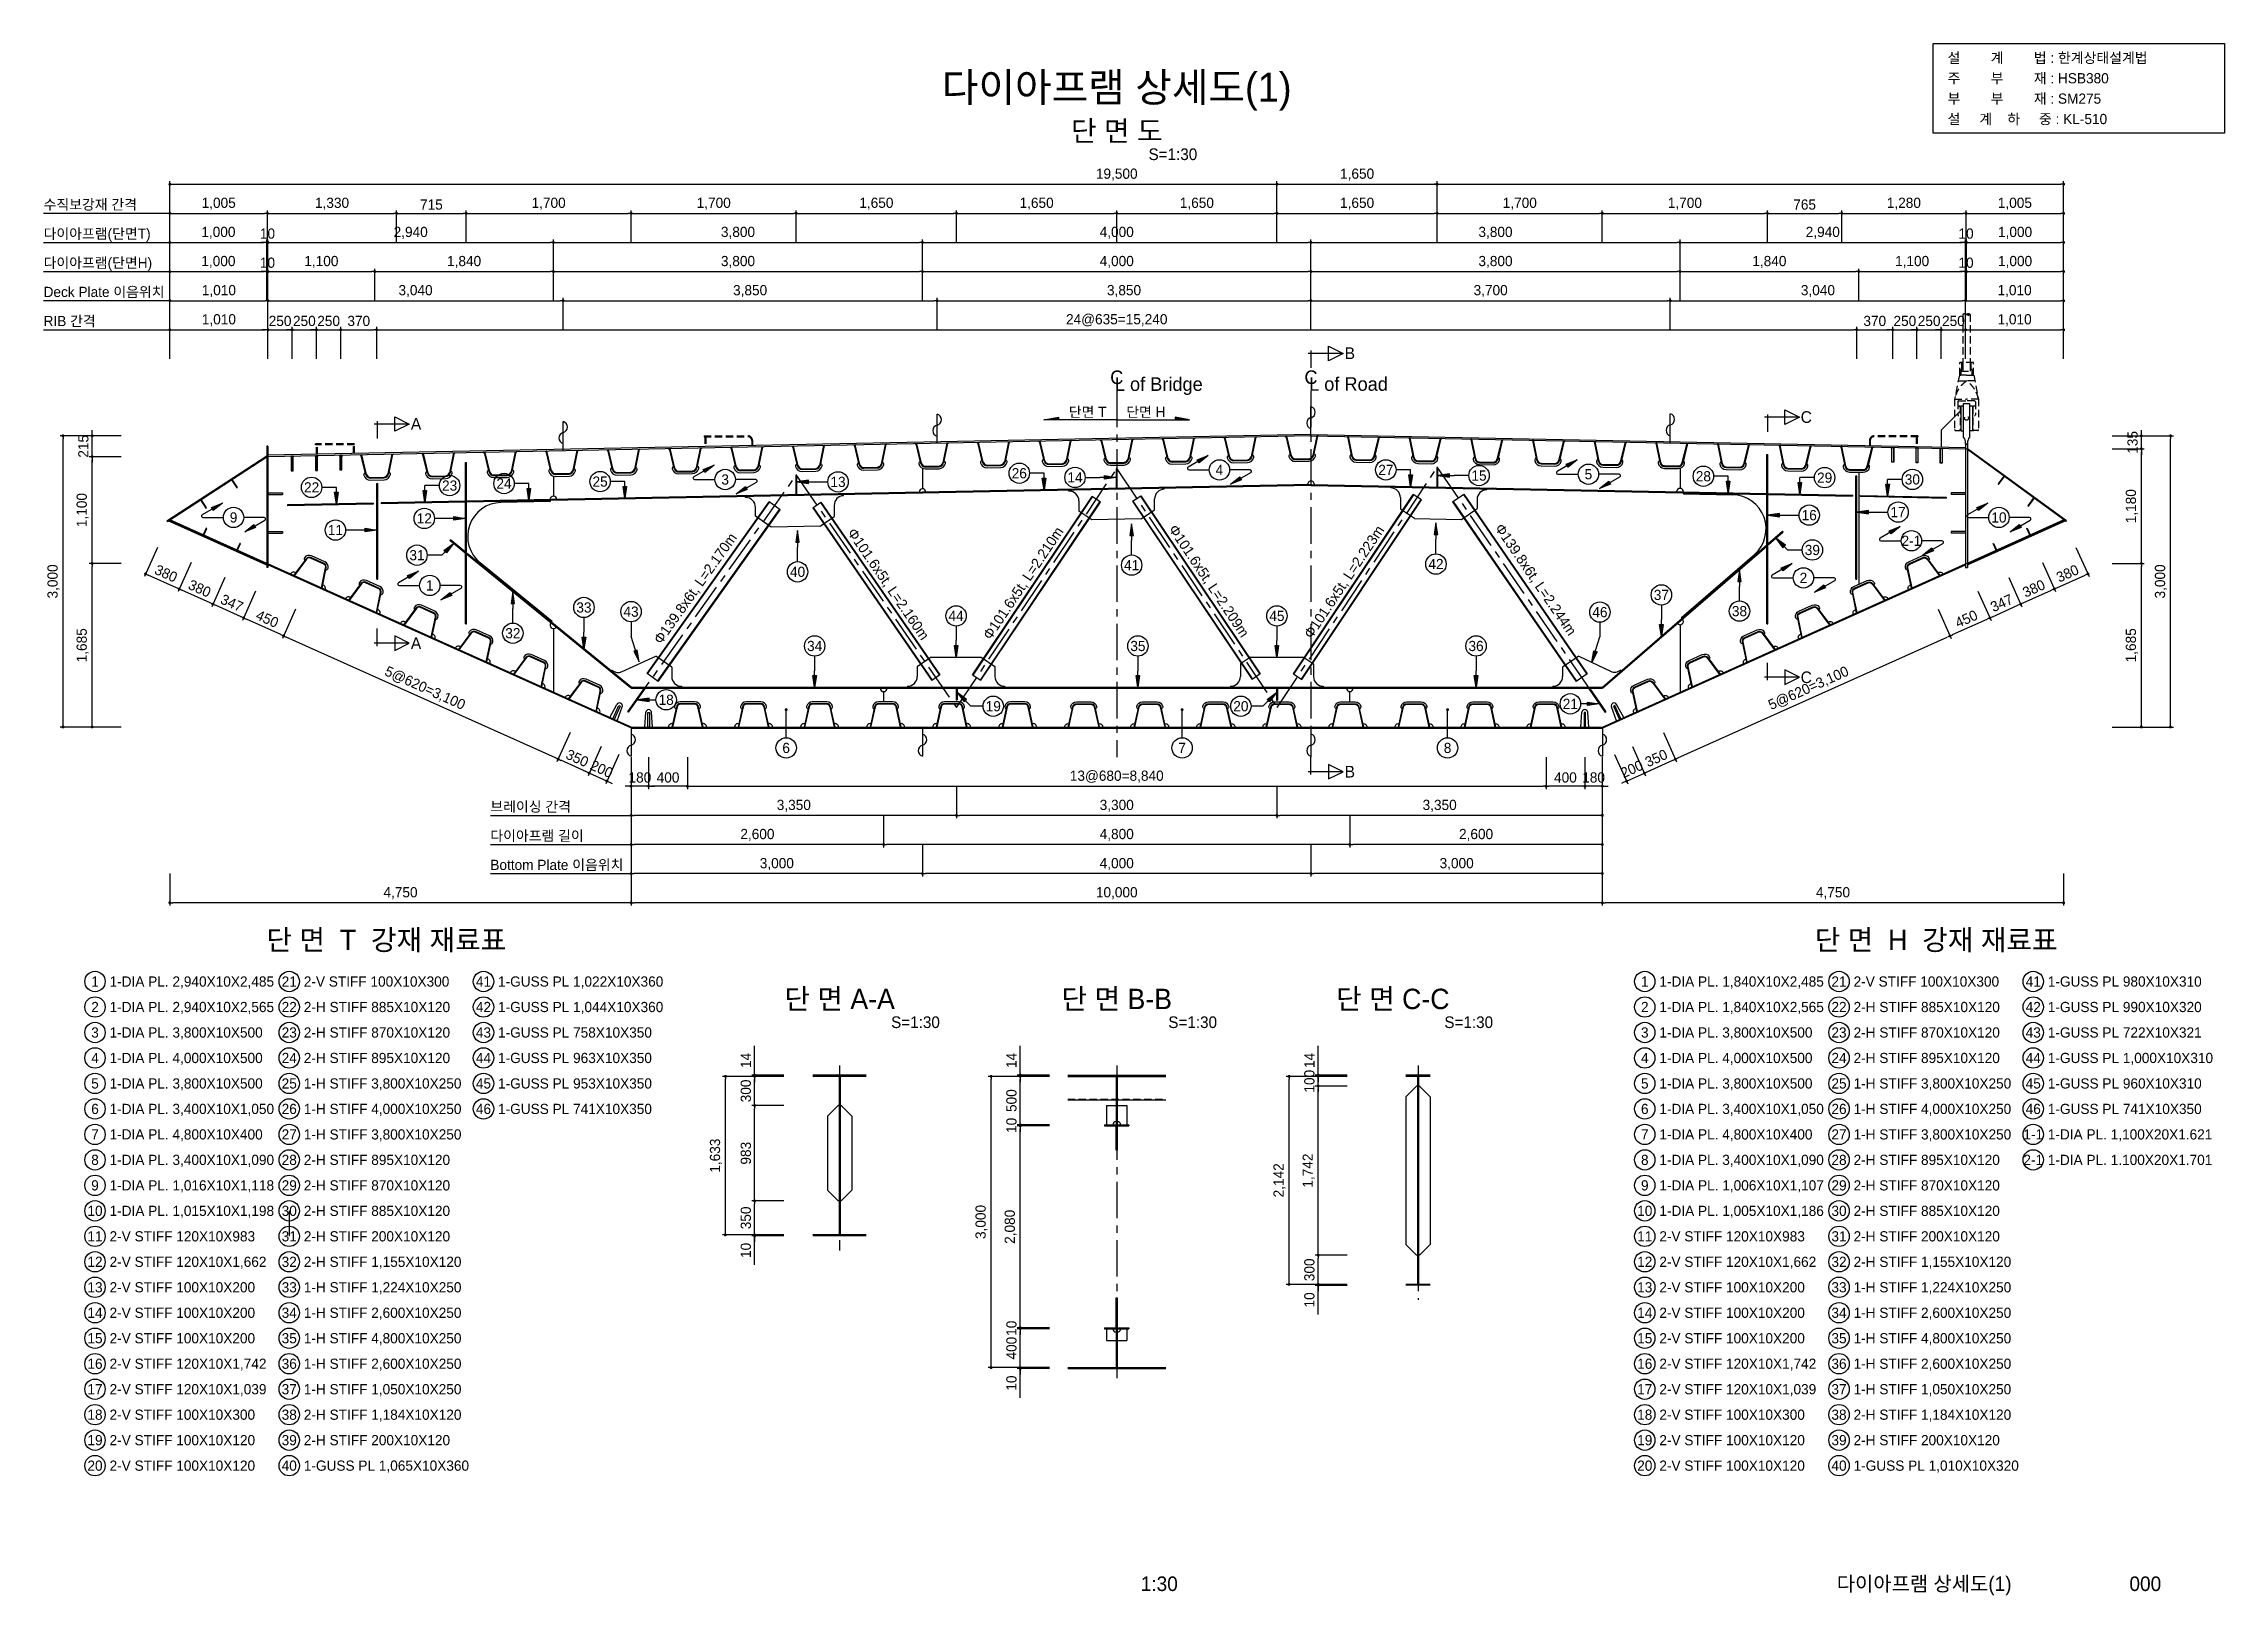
# Model space of a CAD drawing. Extents: x 2334 to 24789, y -25353 to -9366.
import ezdxf
from ezdxf.enums import TextEntityAlignment as Align

# ---------------------------------------------------------------- set-up
doc = ezdxf.new("R2010")
doc.units = 0
doc.header["$LTSCALE"] = 300
doc.linetypes.add('CENTER', pattern=[2, 1.25, -0.25, 0.25, -0.25])
doc.linetypes.add('HIDDEN', pattern=[0.375, 0.25, -0.125])
for name, color, linetype in [('CS-CNTL', 1, 'CENTER'), ('CS-DIML', 1, 'Continuous'), ('CS-LEAL', 1, 'Continuous'), ('CS-PATT', 1, 'Continuous'), ('CS-STEL-MAJR', 3, 'Continuous'), ('CS-STEL-MINR', 8, 'HIDDEN'), ('CS-SYMB', 3, 'Continuous'), ('CS-TABL-1', 4, 'Continuous'), ('CS-TEXT', 7, 'Continuous'), ('CS-TEXT2', 6, 'Continuous'), ('CS-TEXT3', 2, 'Continuous'), ('CS-TEXT4', 7, 'Continuous'), ('DIML', 1, 'Continuous'), ('와꾸', 7, 'Continuous')]:
    doc.layers.add(name, color=color, linetype=linetype)
doc.styles.add('HY견고딕', font='')
doc.styles.add('휴먼고딕', font='')
doc.styles.get('HY견고딕').set_extended_font_data('HYgtrE')
doc.styles.get('휴먼고딕').set_extended_font_data('휴먼고딕')
doc.dimstyles.new('일반도면_0001', dxfattribs={"dimtxt": 3.5, "dimasz": 1, "dimexe": 1, "dimexo": 5, "dimgap": 1.25, "dimtad": 1, "dimdec": 0, "dimzin": 0, "dimdsep": 46, "dimlunit": 6, "dimtxsty": '휴먼고딕', "dimblk": 'DOT', "dimcen": 0, "dimclrd": 1, "dimclre": 1, "dimclrt": 7, "dimadec": 0, "dimazin": 0, "dimtfac": 1, "dimtdec": 0, "dimtix": 1, "dimtmove": 2, "dimatfit": 3, "dimldrblk": 'NONE', "dimfxl": 1, "dimfrac": 2, "dimtolj": 1, "dimtzin": 0, "dimarcsym": 0})

msp = doc.modelspace()

# ---------------------------------------------------------------- texts
at = {"layer": 'CS-TEXT', "style": 'HY견고딕'}
msp.add_text('다이아프램 상세도(1)', height=300, dxfattribs=at).set_placement((13384.2, -9816.1), align=Align.MIDDLE_CENTER)
at = {"layer": 'CS-TEXT2', "style": 'HY견고딕'}
for s, p in [('단 면 도', (13384.2, -10266.1)), ('단 면  T  강재 재료표', (5863.4, -18600.3)), ('단 면  H  강재 재료표', (21821.1, -18600.3)), ('단 면 A-A', (10530.3, -19208.1)), ('단 면 B-B', (13384.2, -19208.1)), ('단 면 C-C', (16226.7, -19208.1))]:
    msp.add_text(s, height=210, dxfattribs=at).set_placement(p, align=Align.MIDDLE_CENTER)
at = {"layer": 'CS-TEXT3', "style": 'HY견고딕'}
for p in [(13711.1, -10506.1), (11060.8, -19448.1), (13914.7, -19448.1), (16757.2, -19448.1)]:
    msp.add_text('S=1:30', height=120, dxfattribs=at).set_placement(p, align=Align.MIDDLE_LEFT)
at = {"layer": 'CS-TEXT3', "style": '휴먼고딕'}
for s, p in [('B', (15784.2, -12555.7)), ('A', (6169.2, -13283)), ('C', (20484.2, -13213.5)), ('A', (6169.2, -15543.1)), ('C', (20484.2, -15894.5)), ('B', (15784.2, -16867.1))]:
    msp.add_text(s, height=120, dxfattribs=at).set_placement(p, align=Align.MIDDLE_CENTER)
at = {"layer": 'CS-TEXT4', "style": '휴먼고딕'}
for s, height, p in [('설        계        법 : 한계상태설계법', 105, (21939.2, -9513.1)), ('부        부        재 : SM275', 105, (21939.2, -9933.1)), ('주        부        재 : HSB380', 105, (21939.2, -9723.1)), ('설     계    하     중 : KL-510', 105, (21939.2, -10143.1)), ('수직보강재 간격', 105, (2334.2, -11024.5)), ('다이아프램(단면T)', 105, (2334.2, -11324.5)), ('다이아프램(단면H)', 105, (2334.2, -11624.5)), ('Deck Plate 이음위치', 105, (2334.2, -11924.5)), ('RIB 간격', 105, (2334.2, -12224.5)), ('L of Bridge', 140, (13364.2, -12874.1)), ('L of Road', 140, (15364.2, -12873.1)), ('브레이싱 간격', 105, (6934.2, -17227.1)), ('다이아프램 길이', 105, (6934.2, -17527.1)), ('Bottom Plate 이음위치', 105, (6934.2, -17827.1)), ('1-DIA PL. 2,940X10X2,485', 105, (3013.4, -19028.9)), ('2-V STIFF 100X10X300', 105, (5013.4, -19028.9)), ('1-GUSS PL 1,022X10X360', 105, (7013.4, -19028.9)), ('1-DIA PL. 1,840X10X2,485', 105, (18971.1, -19028.9)), ('2-V STIFF 100X10X300', 105, (20971.1, -19028.9)), ('1-GUSS PL 980X10X310', 105, (22971.1, -19028.9)), ('1-DIA PL. 2,940X10X2,565', 105, (3013.4, -19291.4)), ('2-H STIFF 885X10X120', 105, (5013.4, -19291.4)), ('1-GUSS PL 1,044X10X360', 105, (7013.4, -19291.4)), ('1-DIA PL. 1,840X10X2,565', 105, (18971.1, -19291.4)), ('2-H STIFF 885X10X120', 105, (20971.1, -19291.4)), ('1-GUSS PL 990X10X320', 105, (22971.1, -19291.4)), ('1-DIA PL. 3,800X10X500', 105, (3013.4, -19553.9)), ('2-H STIFF 870X10X120', 105, (5013.4, -19553.9)), ('1-GUSS PL 758X10X350', 105, (7013.4, -19553.9)), ('1-DIA PL. 3,800X10X500', 105, (18971.1, -19553.9)), ('2-H STIFF 870X10X120', 105, (20971.1, -19553.9)), ('1-GUSS PL 722X10X321', 105, (22971.1, -19553.9)), ('1-DIA PL. 4,000X10X500', 105, (3013.4, -19816.4)), ('2-H STIFF 895X10X120', 105, (5013.4, -19816.4)), ('1-GUSS PL 963X10X350', 105, (7013.4, -19816.4)), ('1-DIA PL. 4,000X10X500', 105, (18971.1, -19816.4)), ('2-H STIFF 895X10X120', 105, (20971.1, -19816.4)), ('1-GUSS PL 1,000X10X310', 105, (22971.1, -19816.4)), ('1-DIA PL. 3,800X10X500', 105, (3013.4, -20078.9)), ('1-H STIFF 3,800X10X250', 105, (5013.4, -20078.9)), ('1-GUSS PL 953X10X350', 105, (7013.4, -20078.9)), ('1-DIA PL. 3,800X10X500', 105, (18971.1, -20078.9)), ('1-H STIFF 3,800X10X250', 105, (20971.1, -20078.9)), ('1-GUSS PL 960X10X310', 105, (22971.1, -20078.9)), ('1-DIA PL. 3,400X10X1,050', 105, (3013.4, -20341.4)), ('1-H STIFF 4,000X10X250', 105, (5013.4, -20341.4)), ('1-GUSS PL 741X10X350', 105, (7013.4, -20341.4)), ('1-DIA PL. 3,400X10X1,050', 105, (18971.1, -20341.4)), ('1-H STIFF 4,000X10X250', 105, (20971.1, -20341.4)), ('1-GUSS PL 741X10X350', 105, (22971.1, -20341.4)), ('1-DIA PL. 4,800X10X400', 105, (3013.4, -20603.9)), ('1-H STIFF 3,800X10X250', 105, (5013.4, -20603.9)), ('1-DIA PL. 4,800X10X400', 105, (18971.1, -20603.9)), ('1-H STIFF 3,800X10X250', 105, (20971.1, -20603.9)), ('1-DIA PL. 1,100X20X1.621', 105, (22971.1, -20603.9)), ('1-DIA PL. 3,400X10X1,090', 105, (3013.4, -20866.4)), ('2-H STIFF 895X10X120', 105, (5013.4, -20866.4)), ('1-DIA PL. 3,400X10X1,090', 105, (18971.1, -20866.4)), ('2-H STIFF 895X10X120', 105, (20971.1, -20866.4)), ('1-DIA PL. 1.100X20X1.701', 105, (22971.1, -20866.4)), ('1-DIA PL. 1,016X10X1,118', 105, (3013.4, -21128.9)), ('2-H STIFF 870X10X120', 105, (5013.4, -21128.9)), ('1-DIA PL. 1,006X10X1,107', 105, (18971.1, -21128.9)), ('2-H STIFF 870X10X120', 105, (20971.1, -21128.9)), ('1-DIA PL. 1,015X10X1,198', 105, (3013.4, -21391.4)), ('2-H STIFF 885X10X120', 105, (5013.4, -21391.4)), ('1-DIA PL. 1,005X10X1,186', 105, (18971.1, -21391.4)), ('2-H STIFF 885X10X120', 105, (20971.1, -21391.4)), ('2-V STIFF 120X10X983', 105, (3013.4, -21653.9)), ('2-H STIFF 200X10X120', 105, (5013.4, -21653.9)), ('2-V STIFF 120X10X983', 105, (18971.1, -21653.9)), ('2-H STIFF 200X10X120', 105, (20971.1, -21653.9)), ('2-V STIFF 120X10X1,662', 105, (3013.4, -21916.4)), ('2-H STIFF 1,155X10X120', 105, (5013.4, -21916.4)), ('2-V STIFF 120X10X1,662', 105, (18971.1, -21916.4)), ('2-H STIFF 1,155X10X120', 105, (20971.1, -21916.4)), ('2-V STIFF 100X10X200', 105, (3013.4, -22178.9)), ('1-H STIFF 1,224X10X250', 105, (5013.4, -22178.9)), ('2-V STIFF 100X10X200', 105, (18971.1, -22178.9)), ('1-H STIFF 1,224X10X250', 105, (20971.1, -22178.9)), ('2-V STIFF 100X10X200', 105, (3013.4, -22441.4)), ('1-H STIFF 2,600X10X250', 105, (5013.4, -22441.4)), ('2-V STIFF 100X10X200', 105, (18971.1, -22441.4)), ('1-H STIFF 2,600X10X250', 105, (20971.1, -22441.4)), ('2-V STIFF 100X10X200', 105, (3013.4, -22703.9)), ('1-H STIFF 4,800X10X250', 105, (5013.4, -22703.9)), ('2-V STIFF 100X10X200', 105, (18971.1, -22703.9)), ('1-H STIFF 4,800X10X250', 105, (20971.1, -22703.9)), ('2-V STIFF 120X10X1,742', 105, (3013.4, -22966.4)), ('1-H STIFF 2,600X10X250', 105, (5013.4, -22966.4)), ('2-V STIFF 120X10X1,742', 105, (18971.1, -22966.4)), ('1-H STIFF 2,600X10X250', 105, (20971.1, -22966.4)), ('2-V STIFF 120X10X1,039', 105, (3013.4, -23228.9)), ('1-H STIFF 1,050X10X250', 105, (5013.4, -23228.9)), ('2-V STIFF 120X10X1,039', 105, (18971.1, -23228.9)), ('1-H STIFF 1,050X10X250', 105, (20971.1, -23228.9)), ('2-V STIFF 100X10X300', 105, (3013.4, -23491.4)), ('2-H STIFF 1,184X10X120', 105, (5013.4, -23491.4)), ('2-V STIFF 100X10X300', 105, (18971.1, -23491.4)), ('2-H STIFF 1,184X10X120', 105, (20971.1, -23491.4)), ('2-V STIFF 100X10X120', 105, (3013.4, -23753.9)), ('2-H STIFF 200X10X120', 105, (5013.4, -23753.9)), ('2-V STIFF 100X10X120', 105, (18971.1, -23753.9)), ('2-H STIFF 200X10X120', 105, (20971.1, -23753.9)), ('2-V STIFF 100X10X120', 105, (3013.4, -24016.4)), ('1-GUSS PL 1,065X10X360', 105, (5013.4, -24016.4)), ('2-V STIFF 100X10X120', 105, (18971.1, -24016.4)), ('1-GUSS PL 1,010X10X320', 105, (20971.1, -24016.4))]:
    msp.add_text(s, height=height, dxfattribs=at).set_placement(p, align=Align.MIDDLE_LEFT)
for s, height, p in [('C', 140, (13384.2, -12804.1)), ('C', 140, (15384.2, -12803.1)), ('단면 T', 105, (13084.2, -13160.6)), ('단면 H', 105, (13684.2, -13160.6)), ('22', 105, (5093.7, -13937.9)), ('23', 105, (6514.9, -13919.7)), ('24', 105, (7074.9, -13898.3)), ('25', 105, (8064.1, -13878.5)), ('3', 105, (9352.2, -13856.9)), ('13', 105, (10514.2, -13881.3)), ('26', 105, (12380.8, -13792.2)), ('14', 105, (12954.2, -13835.3)), ('4', 105, (14441.2, -13758.3)), ('27', 105, (16155, -13757.7)), ('15', 105, (17114.2, -13816.2)), ('5', 105, (18240.7, -13802.5)), ('28', 105, (19424.2, -13823.1)), ('29', 105, (20673.1, -13837.9)), ('30', 105, (21576.4, -13856)), ('17', 105, (21429.2, -14192.8)), ('9', 105, (4289.9, -14247.7)), ('11', 105, (5339.2, -14377.9)), ('12', 105, (6254.2, -14257.7)), ('16', 105, (20514.2, -14224.1)), ('10', 105, (22467.9, -14247.7)), ('31', 105, (6178.6, -14636.3)), ('39', 105, (20546.6, -14583)), ('2-1', 105, (21566.4, -14488.2)), ('40', 105, (10097.5, -14808)), ('41', 105, (13537.6, -14739.2)), ('42', 105, (16670.8, -14728)), ('2', 105, (20454.5, -14870.4)), ('1', 105, (6310, -14948.1)), ('37', 105, (18992.1, -15045.8)), ('33', 105, (7897.9, -15175.2)), ('43', 105, (8382.8, -15218.4)), ('44', 105, (11729.8, -15262.1)), ('45', 105, (15033.3, -15262.1)), ('46', 105, (18359.3, -15223.1)), ('38', 105, (19796.1, -15212.8)), ('32', 105, (7165.7, -15440.5)), ('34', 105, (10273.5, -15572.1)), ('35', 105, (13601.8, -15572.1)), ('36', 105, (17083.8, -15572.1)), ('18', 105, (8744.6, -16126.1)), ('19', 105, (12112.5, -16192.6)), ('20', 105, (14662.1, -16192.6)), ('21', 105, (18054.8, -16168.3)), ('6', 105, (9980, -16622.1)), ('7', 105, (14056.7, -16622.1)), ('8', 105, (16790.7, -16622.1)), ('1', 105, (2863.4, -19028.9)), ('21', 105, (4863.4, -19028.9)), ('41', 105, (6863.4, -19028.9)), ('1', 105, (18821.1, -19028.9)), ('21', 105, (20821.1, -19028.9)), ('41', 105, (22821.1, -19028.9)), ('2', 105, (2863.4, -19291.4)), ('22', 105, (4863.4, -19291.4)), ('42', 105, (6863.4, -19291.4)), ('2', 105, (18821.1, -19291.4)), ('22', 105, (20821.1, -19291.4)), ('42', 105, (22821.1, -19291.4)), ('3', 105, (2863.4, -19553.9)), ('23', 105, (4863.4, -19553.9)), ('43', 105, (6863.4, -19553.9)), ('3', 105, (18821.1, -19553.9)), ('23', 105, (20821.1, -19553.9)), ('43', 105, (22821.1, -19553.9)), ('4', 105, (2863.4, -19816.4)), ('24', 105, (4863.4, -19816.4)), ('44', 105, (6863.4, -19816.4)), ('4', 105, (18821.1, -19816.4)), ('24', 105, (20821.1, -19816.4)), ('44', 105, (22821.1, -19816.4)), ('5', 105, (2863.4, -20078.9)), ('25', 105, (4863.4, -20078.9)), ('45', 105, (6863.4, -20078.9)), ('5', 105, (18821.1, -20078.9)), ('25', 105, (20821.1, -20078.9)), ('45', 105, (22821.1, -20078.9)), ('6', 105, (2863.4, -20341.4)), ('26', 105, (4863.4, -20341.4)), ('46', 105, (6863.4, -20341.4)), ('6', 105, (18821.1, -20341.4)), ('26', 105, (20821.1, -20341.4)), ('46', 105, (22821.1, -20341.4)), ('7', 105, (2863.4, -20603.9)), ('27', 105, (4863.4, -20603.9)), ('7', 105, (18821.1, -20603.9)), ('27', 105, (20821.1, -20603.9)), ('1-1', 105, (22821.1, -20603.9)), ('8', 105, (2863.4, -20866.4)), ('28', 105, (4863.4, -20866.4)), ('8', 105, (18821.1, -20866.4)), ('28', 105, (20821.1, -20866.4)), ('2-1', 105, (22821.1, -20866.4)), ('9', 105, (2863.4, -21128.9)), ('29', 105, (4863.4, -21128.9)), ('9', 105, (18821.1, -21128.9)), ('29', 105, (20821.1, -21128.9)), ('10', 105, (2863.4, -21391.4)), ('30', 105, (4863.4, -21391.4)), ('10', 105, (18821.1, -21391.4)), ('30', 105, (20821.1, -21391.4)), ('11', 105, (2863.4, -21653.9)), ('31', 105, (4863.4, -21653.9)), ('11', 105, (18821.1, -21653.9)), ('31', 105, (20821.1, -21653.9)), ('12', 105, (2863.4, -21916.4)), ('32', 105, (4863.4, -21916.4)), ('12', 105, (18821.1, -21916.4)), ('32', 105, (20821.1, -21916.4)), ('13', 105, (2863.4, -22178.9)), ('33', 105, (4863.4, -22178.9)), ('13', 105, (18821.1, -22178.9)), ('33', 105, (20821.1, -22178.9)), ('14', 105, (2863.4, -22441.4)), ('34', 105, (4863.4, -22441.4)), ('14', 105, (18821.1, -22441.4)), ('34', 105, (20821.1, -22441.4)), ('15', 105, (2863.4, -22703.9)), ('35', 105, (4863.4, -22703.9)), ('15', 105, (18821.1, -22703.9)), ('35', 105, (20821.1, -22703.9)), ('16', 105, (2863.4, -22966.4)), ('36', 105, (4863.4, -22966.4)), ('16', 105, (18821.1, -22966.4)), ('36', 105, (20821.1, -22966.4)), ('17', 105, (2863.4, -23228.9)), ('37', 105, (4863.4, -23228.9)), ('17', 105, (18821.1, -23228.9)), ('37', 105, (20821.1, -23228.9)), ('18', 105, (2863.4, -23491.4)), ('38', 105, (4863.4, -23491.4)), ('18', 105, (18821.1, -23491.4)), ('38', 105, (20821.1, -23491.4)), ('19', 105, (2863.4, -23753.9)), ('39', 105, (4863.4, -23753.9)), ('19', 105, (18821.1, -23753.9)), ('39', 105, (20821.1, -23753.9)), ('20', 105, (2863.4, -24016.4)), ('40', 105, (4863.4, -24016.4)), ('20', 105, (18821.1, -24016.4)), ('40', 105, (20821.1, -24016.4))]:
    msp.add_text(s, height=height, dxfattribs=at).set_placement(p, align=Align.MIDDLE_CENTER)
for s, rotation, p in [('Φ101.6x5t, L=2.160m', 304.57621, (11032.7, -14933.8)), ('Φ101.6x5t, L=2.210m', 56.14831, (12419.9, -14924.6)), ('Φ101.6x5t, L=2.209m', 303.85169, (14333.6, -14902.2)), ('Φ101.6x5t, L=2.223m', 56.29857, (15723.9, -14911.7)), ('Φ139.8x6t, L=2.244m', 304.49544, (17698.5, -14887)), ('Φ139.8x6t, L=2.170m', 54.6204, (9043.7, -14978.9))]:
    msp.add_text(s, height=105, rotation=rotation, dxfattribs=at).set_placement(p, align=Align.MIDDLE_CENTER)
at = {"layer": '와꾸', "linetype": 'Continuous', "style": 'HY견고딕'}
for s, p in [('다이아프램 상세도(1)', (21698, -25233.2)), ('1:30', (13821.8, -25233.2)), ('000', (23975, -25233.2))]:
    msp.add_text(s, height=150, dxfattribs=at).set_placement(p, align=Align.MIDDLE_CENTER)

# ---------------------------------------------------------------- blocks, each defined once
blk = doc.blocks.new('u-rib')
at = {"layer": 'CS-STEL-MAJR'}
for p, q in [((-154, 0), (-162, -2)), ((-117, -204), (-162, 0)), ((-109, -203), (-154, 0)), ((154, 0), (109, -203)), ((154, 0), (162, -2)), ((172, 0), (160, -10)), ((-172, 0), (-160, -10)), ((162, 0), (117, -204)), ((-70, -234), (70, -234)), ((-70, -242), (70, -242))]:
    blk.add_line(p, q, dxfattribs=at)
blk.add_lwpolyline([(-121, -185, 0.414214), (-136, -209, 0.351499), (-70, -262), (70, -262, 0.351499), (136, -209, 0.414214), (121, -185)], format="xyb", dxfattribs=at)
for centre, radius, start, end in [((-70, -194), 48, 192.5338, 270), ((-70, -194), 40, 192.5338, 270), ((70, -194), 40, 270, 347.4662), ((70, -194), 48, 270, 347.4662)]:
    blk.add_arc(centre, radius, start, end, dxfattribs=at)
blk = doc.blocks.new('하부리브(320)')
at = {"layer": 'CS-STEL-MAJR'}
for points in [[(160, 0), (114, 209, 0.351505), (75, 240), (-75, 240, 0.351505), (-114, 209), (-160, 0)], [(160, 1), (154, 0), (108, 207, 0.351505), (75, 234), (-75, 234, 0.351505), (-108, 207), (-154, 0), (-160, 1)], [(118, 189, 0.414214), (133, 213, 0.351505), (75, 260), (-75, 260, 0.351505), (-133, 213, 0.414214), (-118, 189)]]:
    blk.add_lwpolyline(points, format="xyb", dxfattribs=at)
for centre, start, end in [((-160, 0), 77.4674, 180), ((160, 0), 360, 102.5326)]:
    blk.add_arc(centre, 35, start, end, dxfattribs=at)
blk = doc.blocks.new('fp-flat-14')
at = {"layer": 'CS-SYMB', "color": 1}
blk.add_line((0, 0), (0, 10), dxfattribs=at)
for centre, start, end in [((-0.46, 8.12), 283.88094, 76.11906), ((0.46, 4.36), 103.88094, 256.11906)]:
    blk.add_arc(centre, 1.94, start, end, dxfattribs=at)
blk = doc.blocks.new('_Dot')
at = {"layer": 'DIML'}
blk.add_line((0, 0), (-1, 0), dxfattribs=at)
at = {"layer": 'DIML', "const_width": 0.5}
blk.add_lwpolyline([(-0.25, 0, 1), (0.25, 0, 1)], format="xyb", close=True, dxfattribs=at)
blk = doc.blocks.new('*D84')
at = {"layer": 'CS-DIML', "color": 1, "lineweight": -2, "transparency": 16777216}
for p, q in [((3634, -12615), (3634, -12285)), ((3664, -12315), (4614, -12315)), ((4644, -12615), (4644, -12285))]:
    blk.add_line(p, q, dxfattribs=at)
at = {"layer": 'Defpoints', "color": 0, "transparency": 16777216}
for p in [(4644, -12315), (3634, -12615), (4644, -12615)]:
    blk.add_point(p, dxfattribs=at)
at = {"layer": 'CS-DIML', "color": 1, "lineweight": -2, "transparency": 16777216, "xscale": 30, "yscale": 30, "zscale": 30, "rotation": 180}
blk.add_blockref('_Dot', (3634, -12315), dxfattribs=at)
at = {"layer": 'CS-DIML', "color": 1, "lineweight": -2, "transparency": 16777216, "xscale": 30, "yscale": 30, "zscale": 30}
blk.add_blockref('_Dot', (4644, -12315), dxfattribs=at)
at = {"layer": 'CS-DIML', "color": 7, "transparency": 16777216, "insert": (4139, -12216), "char_height": 105, "attachment_point": 5, "style": '휴먼고딕'}
blk.add_mtext('\\A1;1,010', dxfattribs=at)
blk = doc.blocks.new('_None')
blk = doc.blocks.new('*D85')
at = {"layer": 'CS-DIML', "color": 1, "lineweight": -2, "transparency": 16777216}
for p, q in [((4614, -12315), (4584, -12315)), ((4644, -12615), (4644, -12285)), ((4644, -12315), (4894, -12315)), ((4894, -12615), (4894, -12285)), ((4924, -12315), (4954, -12315))]:
    blk.add_line(p, q, dxfattribs=at)
at = {"layer": 'Defpoints', "color": 0, "transparency": 16777216}
for p in [(4894, -12315), (4644, -12615), (4894, -12615)]:
    blk.add_point(p, dxfattribs=at)
at = {"layer": 'CS-DIML', "color": 1, "lineweight": -2, "transparency": 16777216, "xscale": 30, "yscale": 30, "zscale": 30}
blk.add_blockref('_Dot', (4644, -12315), dxfattribs=at)
at = {"layer": 'CS-DIML', "color": 1, "lineweight": -2, "transparency": 16777216, "xscale": 30, "yscale": 30, "zscale": 30, "rotation": 180}
blk.add_blockref('_Dot', (4894, -12315), dxfattribs=at)
at = {"layer": 'CS-DIML', "color": 7, "transparency": 16777216, "insert": (4769, -12224), "char_height": 105, "attachment_point": 5, "style": '휴먼고딕'}
blk.add_mtext('\\A1;250', dxfattribs=at)
blk = doc.blocks.new('*D86')
at = {"layer": 'CS-DIML', "color": 1, "lineweight": -2, "transparency": 16777216}
for p, q in [((5394, -12615), (5394, -12285)), ((5424, -12315), (5734, -12315)), ((5764, -12615), (5764, -12285))]:
    blk.add_line(p, q, dxfattribs=at)
at = {"layer": 'Defpoints', "color": 0, "transparency": 16777216}
for p in [(5764, -12315), (5394, -12615), (5764, -12615)]:
    blk.add_point(p, dxfattribs=at)
at = {"layer": 'CS-DIML', "color": 1, "lineweight": -2, "transparency": 16777216, "xscale": 30, "yscale": 30, "zscale": 30, "rotation": 180}
blk.add_blockref('_Dot', (5394, -12315), dxfattribs=at)
at = {"layer": 'CS-DIML', "color": 1, "lineweight": -2, "transparency": 16777216, "xscale": 30, "yscale": 30, "zscale": 30}
blk.add_blockref('_Dot', (5764, -12315), dxfattribs=at)
at = {"layer": 'CS-DIML', "color": 7, "transparency": 16777216, "insert": (5579, -12224), "char_height": 105, "attachment_point": 5, "style": '휴먼고딕'}
blk.add_mtext('\\A1;370', dxfattribs=at)
blk = doc.blocks.new('*D87')
at = {"layer": 'CS-DIML', "color": 1, "lineweight": -2, "transparency": 16777216}
for p, q in [((5764, -12615), (5764, -12285)), ((5794, -12315), (20974, -12315)), ((21004, -12615), (21004, -12285))]:
    blk.add_line(p, q, dxfattribs=at)
at = {"layer": 'Defpoints', "color": 0, "transparency": 16777216}
for p in [(21004, -12315), (5764, -12615), (21004, -12615)]:
    blk.add_point(p, dxfattribs=at)
at = {"layer": 'CS-DIML', "color": 1, "lineweight": -2, "transparency": 16777216, "xscale": 30, "yscale": 30, "zscale": 30, "rotation": 180}
blk.add_blockref('_Dot', (5764, -12315), dxfattribs=at)
at = {"layer": 'CS-DIML', "color": 1, "lineweight": -2, "transparency": 16777216, "xscale": 30, "yscale": 30, "zscale": 30}
blk.add_blockref('_Dot', (21004, -12315), dxfattribs=at)
at = {"layer": 'CS-DIML', "color": 7, "transparency": 16777216, "insert": (13384, -12216), "char_height": 105, "attachment_point": 5, "style": '휴먼고딕'}
blk.add_mtext('\\A1;24@635=15,240', dxfattribs=at)
blk = doc.blocks.new('*D88')
at = {"layer": 'CS-DIML', "color": 1, "lineweight": -2, "transparency": 16777216}
for p, q in [((21004, -12615), (21004, -12285)), ((21034, -12315), (21344, -12315)), ((21374, -12615), (21374, -12285))]:
    blk.add_line(p, q, dxfattribs=at)
at = {"layer": 'Defpoints', "color": 0, "transparency": 16777216}
for p in [(21374, -12315), (21004, -12615), (21374, -12615)]:
    blk.add_point(p, dxfattribs=at)
at = {"layer": 'CS-DIML', "color": 1, "lineweight": -2, "transparency": 16777216, "xscale": 30, "yscale": 30, "zscale": 30, "rotation": 180}
blk.add_blockref('_Dot', (21004, -12315), dxfattribs=at)
at = {"layer": 'CS-DIML', "color": 1, "lineweight": -2, "transparency": 16777216, "xscale": 30, "yscale": 30, "zscale": 30}
blk.add_blockref('_Dot', (21374, -12315), dxfattribs=at)
at = {"layer": 'CS-DIML', "color": 7, "transparency": 16777216, "insert": (21189, -12224), "char_height": 105, "attachment_point": 5, "style": '휴먼고딕'}
blk.add_mtext('\\A1;370', dxfattribs=at)
blk = doc.blocks.new('*D89')
at = {"layer": 'CS-DIML', "color": 1, "lineweight": -2, "transparency": 16777216}
for p, q in [((21594, -12315), (21564, -12315)), ((21624, -12615), (21624, -12285)), ((21624, -12315), (21874, -12315)), ((21874, -12615), (21874, -12285)), ((21904, -12315), (21934, -12315))]:
    blk.add_line(p, q, dxfattribs=at)
at = {"layer": 'Defpoints', "color": 0, "transparency": 16777216}
for p in [(21874, -12315), (21624, -12615), (21874, -12615)]:
    blk.add_point(p, dxfattribs=at)
at = {"layer": 'CS-DIML', "color": 1, "lineweight": -2, "transparency": 16777216, "xscale": 30, "yscale": 30, "zscale": 30}
blk.add_blockref('_Dot', (21624, -12315), dxfattribs=at)
at = {"layer": 'CS-DIML', "color": 1, "lineweight": -2, "transparency": 16777216, "xscale": 30, "yscale": 30, "zscale": 30, "rotation": 180}
blk.add_blockref('_Dot', (21874, -12315), dxfattribs=at)
at = {"layer": 'CS-DIML', "color": 7, "transparency": 16777216, "insert": (21749, -12224), "char_height": 105, "attachment_point": 5, "style": '휴먼고딕'}
blk.add_mtext('\\A1;250', dxfattribs=at)
blk = doc.blocks.new('*D90')
at = {"layer": 'CS-DIML', "color": 1, "lineweight": -2, "transparency": 16777216}
for p, q in [((21844, -12315), (21814, -12315)), ((21874, -12615), (21874, -12285)), ((21874, -12315), (22124, -12315)), ((22124, -12615), (22124, -12285)), ((22154, -12315), (22184, -12315))]:
    blk.add_line(p, q, dxfattribs=at)
at = {"layer": 'Defpoints', "color": 0, "transparency": 16777216}
for p in [(22124, -12315), (21874, -12615), (22124, -12615)]:
    blk.add_point(p, dxfattribs=at)
at = {"layer": 'CS-DIML', "color": 1, "lineweight": -2, "transparency": 16777216, "xscale": 30, "yscale": 30, "zscale": 30}
blk.add_blockref('_Dot', (21874, -12315), dxfattribs=at)
at = {"layer": 'CS-DIML', "color": 1, "lineweight": -2, "transparency": 16777216, "xscale": 30, "yscale": 30, "zscale": 30, "rotation": 180}
blk.add_blockref('_Dot', (22124, -12315), dxfattribs=at)
at = {"layer": 'CS-DIML', "color": 7, "transparency": 16777216, "insert": (21999, -12224), "char_height": 105, "attachment_point": 5, "style": '휴먼고딕'}
blk.add_mtext('\\A1;250', dxfattribs=at)
blk = doc.blocks.new('*D91')
at = {"layer": 'CS-DIML', "color": 1, "lineweight": -2, "transparency": 16777216}
for p, q in [((22124, -12615), (22124, -12285)), ((22154, -12315), (23104, -12315)), ((23134, -12615), (23134, -12285))]:
    blk.add_line(p, q, dxfattribs=at)
at = {"layer": 'Defpoints', "color": 0, "transparency": 16777216}
for p in [(23134, -12315), (22124, -12615), (23134, -12615)]:
    blk.add_point(p, dxfattribs=at)
at = {"layer": 'CS-DIML', "color": 1, "lineweight": -2, "transparency": 16777216, "xscale": 30, "yscale": 30, "zscale": 30, "rotation": 180}
blk.add_blockref('_Dot', (22124, -12315), dxfattribs=at)
at = {"layer": 'CS-DIML', "color": 1, "lineweight": -2, "transparency": 16777216, "xscale": 30, "yscale": 30, "zscale": 30}
blk.add_blockref('_Dot', (23134, -12315), dxfattribs=at)
at = {"layer": 'CS-DIML', "color": 7, "transparency": 16777216, "insert": (22629, -12216), "char_height": 105, "attachment_point": 5, "style": '휴먼고딕'}
blk.add_mtext('\\A1;1,010', dxfattribs=at)
blk = doc.blocks.new('*D92')
at = {"layer": 'CS-DIML', "color": 1, "lineweight": -2, "transparency": 16777216}
for p, q in [((3634, -12315), (3634, -11985)), ((3664, -12015), (4614, -12015)), ((4644, -12315), (4644, -11985))]:
    blk.add_line(p, q, dxfattribs=at)
at = {"layer": 'Defpoints', "color": 0, "transparency": 16777216}
for p in [(4644, -12015), (3634, -12315), (4644, -12315)]:
    blk.add_point(p, dxfattribs=at)
at = {"layer": 'CS-DIML', "color": 1, "lineweight": -2, "transparency": 16777216, "xscale": 30, "yscale": 30, "zscale": 30, "rotation": 180}
blk.add_blockref('_Dot', (3634, -12015), dxfattribs=at)
at = {"layer": 'CS-DIML', "color": 1, "lineweight": -2, "transparency": 16777216, "xscale": 30, "yscale": 30, "zscale": 30}
blk.add_blockref('_Dot', (4644, -12015), dxfattribs=at)
at = {"layer": 'CS-DIML', "color": 7, "transparency": 16777216, "insert": (4139, -11916), "char_height": 105, "attachment_point": 5, "style": '휴먼고딕'}
blk.add_mtext('\\A1;1,010', dxfattribs=at)
blk = doc.blocks.new('*D93')
at = {"layer": 'CS-DIML', "color": 1, "lineweight": -2, "transparency": 16777216}
for p, q in [((4644, -12315), (4644, -11985)), ((4674, -12015), (7654, -12015)), ((7684, -12315), (7684, -11985))]:
    blk.add_line(p, q, dxfattribs=at)
at = {"layer": 'Defpoints', "color": 0, "transparency": 16777216}
for p in [(7684, -12015), (4644, -12315), (7684, -12315)]:
    blk.add_point(p, dxfattribs=at)
at = {"layer": 'CS-DIML', "color": 1, "lineweight": -2, "transparency": 16777216, "xscale": 30, "yscale": 30, "zscale": 30, "rotation": 180}
blk.add_blockref('_Dot', (4644, -12015), dxfattribs=at)
at = {"layer": 'CS-DIML', "color": 1, "lineweight": -2, "transparency": 16777216, "xscale": 30, "yscale": 30, "zscale": 30}
blk.add_blockref('_Dot', (7684, -12015), dxfattribs=at)
at = {"layer": 'CS-DIML', "color": 7, "transparency": 16777216, "insert": (6164, -11916), "char_height": 105, "attachment_point": 5, "style": '휴먼고딕'}
blk.add_mtext('\\A1;3,040', dxfattribs=at)
blk = doc.blocks.new('*D94')
at = {"layer": 'CS-DIML', "color": 1, "lineweight": -2, "transparency": 16777216}
for p, q in [((22124, -12315), (22124, -11985)), ((22154, -12015), (23104, -12015)), ((23134, -12315), (23134, -11985))]:
    blk.add_line(p, q, dxfattribs=at)
at = {"layer": 'Defpoints', "color": 0, "transparency": 16777216}
for p in [(23134, -12015), (22124, -12315), (23134, -12315)]:
    blk.add_point(p, dxfattribs=at)
at = {"layer": 'CS-DIML', "color": 1, "lineweight": -2, "transparency": 16777216, "xscale": 30, "yscale": 30, "zscale": 30, "rotation": 180}
blk.add_blockref('_Dot', (22124, -12015), dxfattribs=at)
at = {"layer": 'CS-DIML', "color": 1, "lineweight": -2, "transparency": 16777216, "xscale": 30, "yscale": 30, "zscale": 30}
blk.add_blockref('_Dot', (23134, -12015), dxfattribs=at)
at = {"layer": 'CS-DIML', "color": 7, "transparency": 16777216, "insert": (22629, -11916), "char_height": 105, "attachment_point": 5, "style": '휴먼고딕'}
blk.add_mtext('\\A1;1,010', dxfattribs=at)
blk = doc.blocks.new('*D95')
at = {"layer": 'CS-DIML', "color": 1, "lineweight": -2, "transparency": 16777216}
for p, q in [((3634, -12015), (3634, -11685)), ((3664, -11715), (4604, -11715)), ((4634, -12015), (4634, -11685))]:
    blk.add_line(p, q, dxfattribs=at)
at = {"layer": 'Defpoints', "color": 0, "transparency": 16777216}
for p in [(4634, -11715), (3634, -12015), (4634, -12015)]:
    blk.add_point(p, dxfattribs=at)
at = {"layer": 'CS-DIML', "color": 1, "lineweight": -2, "transparency": 16777216, "xscale": 30, "yscale": 30, "zscale": 30, "rotation": 180}
blk.add_blockref('_Dot', (3634, -11715), dxfattribs=at)
at = {"layer": 'CS-DIML', "color": 1, "lineweight": -2, "transparency": 16777216, "xscale": 30, "yscale": 30, "zscale": 30}
blk.add_blockref('_Dot', (4634, -11715), dxfattribs=at)
at = {"layer": 'CS-DIML', "color": 7, "transparency": 16777216, "insert": (4134, -11616), "char_height": 105, "attachment_point": 5, "style": '휴먼고딕'}
blk.add_mtext('\\A1;1,000', dxfattribs=at)
blk = doc.blocks.new('*D96')
at = {"layer": 'CS-DIML', "color": 1, "lineweight": -2, "transparency": 16777216}
for p, q in [((4604, -11715), (4574, -11715)), ((4634, -12015), (4634, -11685)), ((4634, -11715), (4644, -11715)), ((4644, -12015), (4644, -11685)), ((4674, -11715), (4704, -11715))]:
    blk.add_line(p, q, dxfattribs=at)
at = {"layer": 'Defpoints', "color": 0, "transparency": 16777216}
for p in [(4644, -11715), (4634, -12015), (4644, -12015)]:
    blk.add_point(p, dxfattribs=at)
at = {"layer": 'CS-DIML', "color": 1, "lineweight": -2, "transparency": 16777216, "xscale": 30, "yscale": 30, "zscale": 30}
blk.add_blockref('_Dot', (4634, -11715), dxfattribs=at)
at = {"layer": 'CS-DIML', "color": 1, "lineweight": -2, "transparency": 16777216, "xscale": 30, "yscale": 30, "zscale": 30, "rotation": 180}
blk.add_blockref('_Dot', (4644, -11715), dxfattribs=at)
at = {"layer": 'CS-DIML', "color": 7, "transparency": 16777216, "insert": (4639, -11624), "char_height": 105, "attachment_point": 5, "style": '휴먼고딕'}
blk.add_mtext('\\A1;10', dxfattribs=at)
blk = doc.blocks.new('*D97')
at = {"layer": 'CS-DIML', "color": 1, "lineweight": -2, "transparency": 16777216}
for p, q in [((7584, -12015), (7584, -11685)), ((7614, -11715), (11354, -11715)), ((11384, -12015), (11384, -11685))]:
    blk.add_line(p, q, dxfattribs=at)
at = {"layer": 'Defpoints', "color": 0, "transparency": 16777216}
for p in [(11384, -11715), (7584, -12015), (11384, -12015)]:
    blk.add_point(p, dxfattribs=at)
at = {"layer": 'CS-DIML', "color": 1, "lineweight": -2, "transparency": 16777216, "xscale": 30, "yscale": 30, "zscale": 30, "rotation": 180}
blk.add_blockref('_Dot', (7584, -11715), dxfattribs=at)
at = {"layer": 'CS-DIML', "color": 1, "lineweight": -2, "transparency": 16777216, "xscale": 30, "yscale": 30, "zscale": 30}
blk.add_blockref('_Dot', (11384, -11715), dxfattribs=at)
at = {"layer": 'CS-DIML', "color": 7, "transparency": 16777216, "insert": (9484, -11616), "char_height": 105, "attachment_point": 5, "style": '휴먼고딕'}
blk.add_mtext('\\A1;3,800', dxfattribs=at)
blk = doc.blocks.new('*D98')
at = {"layer": 'CS-DIML', "color": 1, "lineweight": -2, "transparency": 16777216}
for p, q in [((11384, -12015), (11384, -11685)), ((11414, -11715), (15354, -11715)), ((15384, -12015), (15384, -11685))]:
    blk.add_line(p, q, dxfattribs=at)
at = {"layer": 'Defpoints', "color": 0, "transparency": 16777216}
for p in [(15384, -11715), (11384, -12015), (15384, -12015)]:
    blk.add_point(p, dxfattribs=at)
at = {"layer": 'CS-DIML', "color": 1, "lineweight": -2, "transparency": 16777216, "xscale": 30, "yscale": 30, "zscale": 30, "rotation": 180}
blk.add_blockref('_Dot', (11384, -11715), dxfattribs=at)
at = {"layer": 'CS-DIML', "color": 1, "lineweight": -2, "transparency": 16777216, "xscale": 30, "yscale": 30, "zscale": 30}
blk.add_blockref('_Dot', (15384, -11715), dxfattribs=at)
at = {"layer": 'CS-DIML', "color": 7, "transparency": 16777216, "insert": (13384, -11616), "char_height": 105, "attachment_point": 5, "style": '휴먼고딕'}
blk.add_mtext('\\A1;4,000', dxfattribs=at)
blk = doc.blocks.new('*D99')
at = {"layer": 'CS-DIML', "color": 1, "lineweight": -2, "transparency": 16777216}
for p, q in [((15384, -12015), (15384, -11685)), ((15414, -11715), (19154, -11715)), ((19184, -12015), (19184, -11685))]:
    blk.add_line(p, q, dxfattribs=at)
at = {"layer": 'Defpoints', "color": 0, "transparency": 16777216}
for p in [(19184, -11715), (15384, -12015), (19184, -12015)]:
    blk.add_point(p, dxfattribs=at)
at = {"layer": 'CS-DIML', "color": 1, "lineweight": -2, "transparency": 16777216, "xscale": 30, "yscale": 30, "zscale": 30, "rotation": 180}
blk.add_blockref('_Dot', (15384, -11715), dxfattribs=at)
at = {"layer": 'CS-DIML', "color": 1, "lineweight": -2, "transparency": 16777216, "xscale": 30, "yscale": 30, "zscale": 30}
blk.add_blockref('_Dot', (19184, -11715), dxfattribs=at)
at = {"layer": 'CS-DIML', "color": 7, "transparency": 16777216, "insert": (17284, -11616), "char_height": 105, "attachment_point": 5, "style": '휴먼고딕'}
blk.add_mtext('\\A1;3,800', dxfattribs=at)
blk = doc.blocks.new('*D100')
at = {"layer": 'CS-DIML', "color": 1, "lineweight": -2, "transparency": 16777216}
for p, q in [((21024, -12015), (21024, -11685)), ((21054, -11715), (22094, -11715)), ((22124, -12015), (22124, -11685))]:
    blk.add_line(p, q, dxfattribs=at)
at = {"layer": 'Defpoints', "color": 0, "transparency": 16777216}
for p in [(22124, -11715), (21024, -12015), (22124, -12015)]:
    blk.add_point(p, dxfattribs=at)
at = {"layer": 'CS-DIML', "color": 1, "lineweight": -2, "transparency": 16777216, "xscale": 30, "yscale": 30, "zscale": 30, "rotation": 180}
blk.add_blockref('_Dot', (21024, -11715), dxfattribs=at)
at = {"layer": 'CS-DIML', "color": 1, "lineweight": -2, "transparency": 16777216, "xscale": 30, "yscale": 30, "zscale": 30}
blk.add_blockref('_Dot', (22124, -11715), dxfattribs=at)
at = {"layer": 'CS-DIML', "color": 7, "transparency": 16777216, "insert": (21574, -11616), "char_height": 105, "attachment_point": 5, "style": '휴먼고딕'}
blk.add_mtext('\\A1;1,100', dxfattribs=at)
blk = doc.blocks.new('*D101')
at = {"layer": 'CS-DIML', "color": 1, "lineweight": -2, "transparency": 16777216}
for p, q in [((22094, -11715), (22064, -11715)), ((22124, -12015), (22124, -11685)), ((22124, -11715), (22134, -11715)), ((22134, -12015), (22134, -11685)), ((22164, -11715), (22194, -11715))]:
    blk.add_line(p, q, dxfattribs=at)
at = {"layer": 'Defpoints', "color": 0, "transparency": 16777216}
for p in [(22134, -11715), (22124, -12015), (22134, -12015)]:
    blk.add_point(p, dxfattribs=at)
at = {"layer": 'CS-DIML', "color": 1, "lineweight": -2, "transparency": 16777216, "xscale": 30, "yscale": 30, "zscale": 30}
blk.add_blockref('_Dot', (22124, -11715), dxfattribs=at)
at = {"layer": 'CS-DIML', "color": 1, "lineweight": -2, "transparency": 16777216, "xscale": 30, "yscale": 30, "zscale": 30, "rotation": 180}
blk.add_blockref('_Dot', (22134, -11715), dxfattribs=at)
at = {"layer": 'CS-DIML', "color": 7, "transparency": 16777216, "insert": (22129, -11624), "char_height": 105, "attachment_point": 5, "style": '휴먼고딕'}
blk.add_mtext('\\A1;10', dxfattribs=at)
blk = doc.blocks.new('*D102')
at = {"layer": 'CS-DIML', "color": 1, "lineweight": -2, "transparency": 16777216}
for p, q in [((22134, -12015), (22134, -11685)), ((22164, -11715), (23104, -11715)), ((23134, -12015), (23134, -11685))]:
    blk.add_line(p, q, dxfattribs=at)
at = {"layer": 'Defpoints', "color": 0, "transparency": 16777216}
for p in [(23134, -11715), (22134, -12015), (23134, -12015)]:
    blk.add_point(p, dxfattribs=at)
at = {"layer": 'CS-DIML', "color": 1, "lineweight": -2, "transparency": 16777216, "xscale": 30, "yscale": 30, "zscale": 30, "rotation": 180}
blk.add_blockref('_Dot', (22134, -11715), dxfattribs=at)
at = {"layer": 'CS-DIML', "color": 1, "lineweight": -2, "transparency": 16777216, "xscale": 30, "yscale": 30, "zscale": 30}
blk.add_blockref('_Dot', (23134, -11715), dxfattribs=at)
at = {"layer": 'CS-DIML', "color": 7, "transparency": 16777216, "insert": (22634, -11616), "char_height": 105, "attachment_point": 5, "style": '휴먼고딕'}
blk.add_mtext('\\A1;1,000', dxfattribs=at)
blk = doc.blocks.new('*D103')
at = {"layer": 'CS-DIML', "color": 1, "lineweight": -2, "transparency": 16777216}
for p, q in [((3634, -11415), (3634, -11085)), ((3664, -11115), (4609, -11115)), ((4639, -11415), (4639, -11085))]:
    blk.add_line(p, q, dxfattribs=at)
at = {"layer": 'Defpoints', "color": 0, "transparency": 16777216}
for p in [(4639, -11115), (3634, -11415), (4639, -11415)]:
    blk.add_point(p, dxfattribs=at)
at = {"layer": 'CS-DIML', "color": 1, "lineweight": -2, "transparency": 16777216, "xscale": 30, "yscale": 30, "zscale": 30, "rotation": 180}
blk.add_blockref('_Dot', (3634, -11115), dxfattribs=at)
at = {"layer": 'CS-DIML', "color": 1, "lineweight": -2, "transparency": 16777216, "xscale": 30, "yscale": 30, "zscale": 30}
blk.add_blockref('_Dot', (4639, -11115), dxfattribs=at)
at = {"layer": 'CS-DIML', "color": 7, "transparency": 16777216, "insert": (4137, -11016), "char_height": 105, "attachment_point": 5, "style": '휴먼고딕'}
blk.add_mtext('\\A1;1,005', dxfattribs=at)
blk = doc.blocks.new('*D104')
at = {"layer": 'CS-DIML', "color": 1, "lineweight": -2, "transparency": 16777216}
for p, q in [((4639, -11415), (4639, -11085)), ((4669, -11115), (5939, -11115)), ((5969, -11415), (5969, -11085))]:
    blk.add_line(p, q, dxfattribs=at)
at = {"layer": 'Defpoints', "color": 0, "transparency": 16777216}
for p in [(5969, -11115), (4639, -11415), (5969, -11415)]:
    blk.add_point(p, dxfattribs=at)
at = {"layer": 'CS-DIML', "color": 1, "lineweight": -2, "transparency": 16777216, "xscale": 30, "yscale": 30, "zscale": 30, "rotation": 180}
blk.add_blockref('_Dot', (4639, -11115), dxfattribs=at)
at = {"layer": 'CS-DIML', "color": 1, "lineweight": -2, "transparency": 16777216, "xscale": 30, "yscale": 30, "zscale": 30}
blk.add_blockref('_Dot', (5969, -11115), dxfattribs=at)
at = {"layer": 'CS-DIML', "color": 7, "transparency": 16777216, "insert": (5304, -11016), "char_height": 105, "attachment_point": 5, "style": '휴먼고딕'}
blk.add_mtext('\\A1;1,330', dxfattribs=at)
blk = doc.blocks.new('*D105')
at = {"layer": 'CS-DIML', "color": 1, "lineweight": -2, "transparency": 16777216}
for p, q in [((5969, -11415), (5969, -11085)), ((5999, -11115), (6654, -11115)), ((6684, -11415), (6684, -11085))]:
    blk.add_line(p, q, dxfattribs=at)
at = {"layer": 'Defpoints', "color": 0, "transparency": 16777216}
for p in [(6684, -11115), (5969, -11415), (6684, -11415)]:
    blk.add_point(p, dxfattribs=at)
at = {"layer": 'CS-DIML', "color": 1, "lineweight": -2, "transparency": 16777216, "xscale": 30, "yscale": 30, "zscale": 30, "rotation": 180}
blk.add_blockref('_Dot', (5969, -11115), dxfattribs=at)
at = {"layer": 'CS-DIML', "color": 1, "lineweight": -2, "transparency": 16777216, "xscale": 30, "yscale": 30, "zscale": 30}
blk.add_blockref('_Dot', (6684, -11115), dxfattribs=at)
at = {"layer": 'CS-DIML', "color": 7, "transparency": 16777216, "insert": (6327, -11025), "char_height": 105, "attachment_point": 5, "style": '휴먼고딕'}
blk.add_mtext('\\A1;715', dxfattribs=at)
blk = doc.blocks.new('*D106')
at = {"layer": 'CS-DIML', "color": 1, "lineweight": -2, "transparency": 16777216}
for p, q in [((6684, -11415), (6684, -11085)), ((6714, -11115), (8354, -11115)), ((8384, -11415), (8384, -11085))]:
    blk.add_line(p, q, dxfattribs=at)
at = {"layer": 'Defpoints', "color": 0, "transparency": 16777216}
for p in [(8384, -11115), (6684, -11415), (8384, -11415)]:
    blk.add_point(p, dxfattribs=at)
at = {"layer": 'CS-DIML', "color": 1, "lineweight": -2, "transparency": 16777216, "xscale": 30, "yscale": 30, "zscale": 30, "rotation": 180}
blk.add_blockref('_Dot', (6684, -11115), dxfattribs=at)
at = {"layer": 'CS-DIML', "color": 1, "lineweight": -2, "transparency": 16777216, "xscale": 30, "yscale": 30, "zscale": 30}
blk.add_blockref('_Dot', (8384, -11115), dxfattribs=at)
at = {"layer": 'CS-DIML', "color": 7, "transparency": 16777216, "insert": (7534, -11016), "char_height": 105, "attachment_point": 5, "style": '휴먼고딕'}
blk.add_mtext('\\A1;1,700', dxfattribs=at)
blk = doc.blocks.new('*D107')
at = {"layer": 'CS-DIML', "color": 1, "lineweight": -2, "transparency": 16777216}
for p, q in [((8384, -11415), (8384, -11085)), ((8414, -11115), (10054, -11115)), ((10084, -11415), (10084, -11085))]:
    blk.add_line(p, q, dxfattribs=at)
at = {"layer": 'Defpoints', "color": 0, "transparency": 16777216}
for p in [(10084, -11115), (8384, -11415), (10084, -11415)]:
    blk.add_point(p, dxfattribs=at)
at = {"layer": 'CS-DIML', "color": 1, "lineweight": -2, "transparency": 16777216, "xscale": 30, "yscale": 30, "zscale": 30, "rotation": 180}
blk.add_blockref('_Dot', (8384, -11115), dxfattribs=at)
at = {"layer": 'CS-DIML', "color": 1, "lineweight": -2, "transparency": 16777216, "xscale": 30, "yscale": 30, "zscale": 30}
blk.add_blockref('_Dot', (10084, -11115), dxfattribs=at)
at = {"layer": 'CS-DIML', "color": 7, "transparency": 16777216, "insert": (9234, -11016), "char_height": 105, "attachment_point": 5, "style": '휴먼고딕'}
blk.add_mtext('\\A1;1,700', dxfattribs=at)
blk = doc.blocks.new('*D108')
at = {"layer": 'CS-DIML', "color": 1, "lineweight": -2, "transparency": 16777216}
for p, q in [((10084, -11415), (10084, -11085)), ((10114, -11115), (11704, -11115)), ((11734, -11415), (11734, -11085))]:
    blk.add_line(p, q, dxfattribs=at)
at = {"layer": 'Defpoints', "color": 0, "transparency": 16777216}
for p in [(11734, -11115), (10084, -11415), (11734, -11415)]:
    blk.add_point(p, dxfattribs=at)
at = {"layer": 'CS-DIML', "color": 1, "lineweight": -2, "transparency": 16777216, "xscale": 30, "yscale": 30, "zscale": 30, "rotation": 180}
blk.add_blockref('_Dot', (10084, -11115), dxfattribs=at)
at = {"layer": 'CS-DIML', "color": 1, "lineweight": -2, "transparency": 16777216, "xscale": 30, "yscale": 30, "zscale": 30}
blk.add_blockref('_Dot', (11734, -11115), dxfattribs=at)
at = {"layer": 'CS-DIML', "color": 7, "transparency": 16777216, "insert": (10909, -11016), "char_height": 105, "attachment_point": 5, "style": '휴먼고딕'}
blk.add_mtext('\\A1;1,650', dxfattribs=at)
blk = doc.blocks.new('*D109')
at = {"layer": 'CS-DIML', "color": 1, "lineweight": -2, "transparency": 16777216}
for p, q in [((11734, -11415), (11734, -11085)), ((11764, -11115), (13354, -11115)), ((13384, -11415), (13384, -11085))]:
    blk.add_line(p, q, dxfattribs=at)
at = {"layer": 'Defpoints', "color": 0, "transparency": 16777216}
for p in [(13384, -11115), (11734, -11415), (13384, -11415)]:
    blk.add_point(p, dxfattribs=at)
at = {"layer": 'CS-DIML', "color": 1, "lineweight": -2, "transparency": 16777216, "xscale": 30, "yscale": 30, "zscale": 30, "rotation": 180}
blk.add_blockref('_Dot', (11734, -11115), dxfattribs=at)
at = {"layer": 'CS-DIML', "color": 1, "lineweight": -2, "transparency": 16777216, "xscale": 30, "yscale": 30, "zscale": 30}
blk.add_blockref('_Dot', (13384, -11115), dxfattribs=at)
at = {"layer": 'CS-DIML', "color": 7, "transparency": 16777216, "insert": (12559, -11016), "char_height": 105, "attachment_point": 5, "style": '휴먼고딕'}
blk.add_mtext('\\A1;1,650', dxfattribs=at)
blk = doc.blocks.new('*D110')
at = {"layer": 'CS-DIML', "color": 1, "lineweight": -2, "transparency": 16777216}
for p, q in [((13384, -11415), (13384, -11085)), ((13414, -11115), (15004, -11115)), ((15034, -11415), (15034, -11085))]:
    blk.add_line(p, q, dxfattribs=at)
at = {"layer": 'Defpoints', "color": 0, "transparency": 16777216}
for p in [(15034, -11115), (13384, -11415), (15034, -11415)]:
    blk.add_point(p, dxfattribs=at)
at = {"layer": 'CS-DIML', "color": 1, "lineweight": -2, "transparency": 16777216, "xscale": 30, "yscale": 30, "zscale": 30, "rotation": 180}
blk.add_blockref('_Dot', (13384, -11115), dxfattribs=at)
at = {"layer": 'CS-DIML', "color": 1, "lineweight": -2, "transparency": 16777216, "xscale": 30, "yscale": 30, "zscale": 30}
blk.add_blockref('_Dot', (15034, -11115), dxfattribs=at)
at = {"layer": 'CS-DIML', "color": 7, "transparency": 16777216, "insert": (14209, -11016), "char_height": 105, "attachment_point": 5, "style": '휴먼고딕'}
blk.add_mtext('\\A1;1,650', dxfattribs=at)
blk = doc.blocks.new('*D111')
at = {"layer": 'CS-DIML', "color": 1, "lineweight": -2, "transparency": 16777216}
for p, q in [((15034, -11115), (15034, -10785)), ((15064, -10815), (16654, -10815)), ((16684, -11115), (16684, -10785))]:
    blk.add_line(p, q, dxfattribs=at)
at = {"layer": 'Defpoints', "color": 0, "transparency": 16777216}
for p in [(16684, -10815), (15034, -11115), (16684, -11115)]:
    blk.add_point(p, dxfattribs=at)
at = {"layer": 'CS-DIML', "color": 1, "lineweight": -2, "transparency": 16777216, "xscale": 30, "yscale": 30, "zscale": 30, "rotation": 180}
blk.add_blockref('_Dot', (15034, -10815), dxfattribs=at)
at = {"layer": 'CS-DIML', "color": 1, "lineweight": -2, "transparency": 16777216, "xscale": 30, "yscale": 30, "zscale": 30}
blk.add_blockref('_Dot', (16684, -10815), dxfattribs=at)
at = {"layer": 'CS-DIML', "color": 7, "transparency": 16777216, "insert": (15859, -10716), "char_height": 105, "attachment_point": 5, "style": '휴먼고딕'}
blk.add_mtext('\\A1;1,650', dxfattribs=at)
blk = doc.blocks.new('*D112')
at = {"layer": 'CS-DIML', "color": 1, "lineweight": -2, "transparency": 16777216}
for p, q in [((16684, -11415), (16684, -11085)), ((16714, -11115), (18354, -11115)), ((18384, -11415), (18384, -11085))]:
    blk.add_line(p, q, dxfattribs=at)
at = {"layer": 'Defpoints', "color": 0, "transparency": 16777216}
for p in [(18384, -11115), (16684, -11415), (18384, -11415)]:
    blk.add_point(p, dxfattribs=at)
at = {"layer": 'CS-DIML', "color": 1, "lineweight": -2, "transparency": 16777216, "xscale": 30, "yscale": 30, "zscale": 30, "rotation": 180}
blk.add_blockref('_Dot', (16684, -11115), dxfattribs=at)
at = {"layer": 'CS-DIML', "color": 1, "lineweight": -2, "transparency": 16777216, "xscale": 30, "yscale": 30, "zscale": 30}
blk.add_blockref('_Dot', (18384, -11115), dxfattribs=at)
at = {"layer": 'CS-DIML', "color": 7, "transparency": 16777216, "insert": (17534, -11016), "char_height": 105, "attachment_point": 5, "style": '휴먼고딕'}
blk.add_mtext('\\A1;1,700', dxfattribs=at)
blk = doc.blocks.new('*D113')
at = {"layer": 'CS-DIML', "color": 1, "lineweight": -2, "transparency": 16777216}
for p, q in [((18384, -11415), (18384, -11085)), ((18414, -11115), (20054, -11115)), ((20084, -11415), (20084, -11085))]:
    blk.add_line(p, q, dxfattribs=at)
at = {"layer": 'Defpoints', "color": 0, "transparency": 16777216}
for p in [(20084, -11115), (18384, -11415), (20084, -11415)]:
    blk.add_point(p, dxfattribs=at)
at = {"layer": 'CS-DIML', "color": 1, "lineweight": -2, "transparency": 16777216, "xscale": 30, "yscale": 30, "zscale": 30, "rotation": 180}
blk.add_blockref('_Dot', (18384, -11115), dxfattribs=at)
at = {"layer": 'CS-DIML', "color": 1, "lineweight": -2, "transparency": 16777216, "xscale": 30, "yscale": 30, "zscale": 30}
blk.add_blockref('_Dot', (20084, -11115), dxfattribs=at)
at = {"layer": 'CS-DIML', "color": 7, "transparency": 16777216, "insert": (19234, -11016), "char_height": 105, "attachment_point": 5, "style": '휴먼고딕'}
blk.add_mtext('\\A1;1,700', dxfattribs=at)
blk = doc.blocks.new('*D114')
at = {"layer": 'CS-DIML', "color": 1, "lineweight": -2, "transparency": 16777216}
for p, q in [((20084, -11415), (20084, -11085)), ((20114, -11115), (20819, -11115)), ((20849, -11415), (20849, -11085))]:
    blk.add_line(p, q, dxfattribs=at)
at = {"layer": 'Defpoints', "color": 0, "transparency": 16777216}
for p in [(20849, -11115), (20084, -11415), (20849, -11415)]:
    blk.add_point(p, dxfattribs=at)
at = {"layer": 'CS-DIML', "color": 1, "lineweight": -2, "transparency": 16777216, "xscale": 30, "yscale": 30, "zscale": 30, "rotation": 180}
blk.add_blockref('_Dot', (20084, -11115), dxfattribs=at)
at = {"layer": 'CS-DIML', "color": 1, "lineweight": -2, "transparency": 16777216, "xscale": 30, "yscale": 30, "zscale": 30}
blk.add_blockref('_Dot', (20849, -11115), dxfattribs=at)
at = {"layer": 'CS-DIML', "color": 7, "transparency": 16777216, "insert": (20467, -11025), "char_height": 105, "attachment_point": 5, "style": '휴먼고딕'}
blk.add_mtext('\\A1;765', dxfattribs=at)
blk = doc.blocks.new('*D115')
at = {"layer": 'CS-DIML', "color": 1, "lineweight": -2, "transparency": 16777216}
for p, q in [((20849, -11415), (20849, -11085)), ((20879, -11115), (22099, -11115)), ((22129, -11415), (22129, -11085))]:
    blk.add_line(p, q, dxfattribs=at)
at = {"layer": 'Defpoints', "color": 0, "transparency": 16777216}
for p in [(22129, -11115), (20849, -11415), (22129, -11415)]:
    blk.add_point(p, dxfattribs=at)
at = {"layer": 'CS-DIML', "color": 1, "lineweight": -2, "transparency": 16777216, "xscale": 30, "yscale": 30, "zscale": 30, "rotation": 180}
blk.add_blockref('_Dot', (20849, -11115), dxfattribs=at)
at = {"layer": 'CS-DIML', "color": 1, "lineweight": -2, "transparency": 16777216, "xscale": 30, "yscale": 30, "zscale": 30}
blk.add_blockref('_Dot', (22129, -11115), dxfattribs=at)
at = {"layer": 'CS-DIML', "color": 7, "transparency": 16777216, "insert": (21489, -11016), "char_height": 105, "attachment_point": 5, "style": '휴먼고딕'}
blk.add_mtext('\\A1;1,280', dxfattribs=at)
blk = doc.blocks.new('*D116')
at = {"layer": 'CS-DIML', "color": 1, "lineweight": -2, "transparency": 16777216}
for p, q in [((22129, -11415), (22129, -11085)), ((22159, -11115), (23104, -11115)), ((23134, -11415), (23134, -11085))]:
    blk.add_line(p, q, dxfattribs=at)
at = {"layer": 'Defpoints', "color": 0, "transparency": 16777216}
for p in [(23134, -11115), (22129, -11415), (23134, -11415)]:
    blk.add_point(p, dxfattribs=at)
at = {"layer": 'CS-DIML', "color": 1, "lineweight": -2, "transparency": 16777216, "xscale": 30, "yscale": 30, "zscale": 30, "rotation": 180}
blk.add_blockref('_Dot', (22129, -11115), dxfattribs=at)
at = {"layer": 'CS-DIML', "color": 1, "lineweight": -2, "transparency": 16777216, "xscale": 30, "yscale": 30, "zscale": 30}
blk.add_blockref('_Dot', (23134, -11115), dxfattribs=at)
at = {"layer": 'CS-DIML', "color": 7, "transparency": 16777216, "insert": (22632, -11016), "char_height": 105, "attachment_point": 5, "style": '휴먼고딕'}
blk.add_mtext('\\A1;1,005', dxfattribs=at)
blk = doc.blocks.new('*D117')
at = {"layer": 'CS-DIML', "color": 1, "lineweight": -2, "transparency": 16777216}
for p, q in [((3634, -11115), (3634, -10785)), ((3664, -10815), (23104, -10815)), ((23134, -11115), (23134, -10785))]:
    blk.add_line(p, q, dxfattribs=at)
at = {"layer": 'Defpoints', "color": 0, "transparency": 16777216}
for p in [(23134, -10815), (3634, -11115), (23134, -11115)]:
    blk.add_point(p, dxfattribs=at)
at = {"layer": 'CS-DIML', "color": 1, "lineweight": -2, "transparency": 16777216, "xscale": 30, "yscale": 30, "zscale": 30, "rotation": 180}
blk.add_blockref('_Dot', (3634, -10815), dxfattribs=at)
at = {"layer": 'CS-DIML', "color": 1, "lineweight": -2, "transparency": 16777216, "xscale": 30, "yscale": 30, "zscale": 30}
blk.add_blockref('_Dot', (23134, -10815), dxfattribs=at)
at = {"layer": 'CS-DIML', "color": 7, "transparency": 16777216, "insert": (13384, -10716), "char_height": 105, "attachment_point": 5, "style": '휴먼고딕'}
blk.add_mtext('\\A1;19,500', dxfattribs=at)
blk = doc.blocks.new('*D118')
at = {"layer": 'CS-DIML', "color": 1, "lineweight": -2, "transparency": 16777216}
for p, q in [((15034, -11415), (15034, -11085)), ((15064, -11115), (16654, -11115)), ((16684, -11415), (16684, -11085))]:
    blk.add_line(p, q, dxfattribs=at)
at = {"layer": 'Defpoints', "color": 0, "transparency": 16777216}
for p in [(16684, -11115), (15034, -11415), (16684, -11415)]:
    blk.add_point(p, dxfattribs=at)
at = {"layer": 'CS-DIML', "color": 1, "lineweight": -2, "transparency": 16777216, "xscale": 30, "yscale": 30, "zscale": 30, "rotation": 180}
blk.add_blockref('_Dot', (15034, -11115), dxfattribs=at)
at = {"layer": 'CS-DIML', "color": 1, "lineweight": -2, "transparency": 16777216, "xscale": 30, "yscale": 30, "zscale": 30}
blk.add_blockref('_Dot', (16684, -11115), dxfattribs=at)
at = {"layer": 'CS-DIML', "color": 7, "transparency": 16777216, "insert": (15859, -11016), "char_height": 105, "attachment_point": 5, "style": '휴먼고딕'}
blk.add_mtext('\\A1;1,650', dxfattribs=at)
blk = doc.blocks.new('*D119')
at = {"layer": 'CS-DIML', "color": 1, "lineweight": -2, "transparency": 16777216}
for p, q in [((7684, -12315), (7684, -11985)), ((7714, -12015), (11504, -12015)), ((11534, -12315), (11534, -11985))]:
    blk.add_line(p, q, dxfattribs=at)
at = {"layer": 'Defpoints', "color": 0, "transparency": 16777216}
for p in [(11534, -12015), (7684, -12315), (11534, -12315)]:
    blk.add_point(p, dxfattribs=at)
at = {"layer": 'CS-DIML', "color": 1, "lineweight": -2, "transparency": 16777216, "xscale": 30, "yscale": 30, "zscale": 30, "rotation": 180}
blk.add_blockref('_Dot', (7684, -12015), dxfattribs=at)
at = {"layer": 'CS-DIML', "color": 1, "lineweight": -2, "transparency": 16777216, "xscale": 30, "yscale": 30, "zscale": 30}
blk.add_blockref('_Dot', (11534, -12015), dxfattribs=at)
at = {"layer": 'CS-DIML', "color": 7, "transparency": 16777216, "insert": (9609, -11916), "char_height": 105, "attachment_point": 5, "style": '휴먼고딕'}
blk.add_mtext('\\A1;3,850', dxfattribs=at)
blk = doc.blocks.new('*D120')
at = {"layer": 'CS-DIML', "color": 1, "lineweight": -2, "transparency": 16777216}
for p, q in [((15384, -12315), (15384, -11985)), ((15414, -12015), (19054, -12015)), ((19084, -12315), (19084, -11985))]:
    blk.add_line(p, q, dxfattribs=at)
at = {"layer": 'Defpoints', "color": 0, "transparency": 16777216}
for p in [(19084, -12015), (15384, -12315), (19084, -12315)]:
    blk.add_point(p, dxfattribs=at)
at = {"layer": 'CS-DIML', "color": 1, "lineweight": -2, "transparency": 16777216, "xscale": 30, "yscale": 30, "zscale": 30, "rotation": 180}
blk.add_blockref('_Dot', (15384, -12015), dxfattribs=at)
at = {"layer": 'CS-DIML', "color": 1, "lineweight": -2, "transparency": 16777216, "xscale": 30, "yscale": 30, "zscale": 30}
blk.add_blockref('_Dot', (19084, -12015), dxfattribs=at)
at = {"layer": 'CS-DIML', "color": 7, "transparency": 16777216, "insert": (17234, -11916), "char_height": 105, "attachment_point": 5, "style": '휴먼고딕'}
blk.add_mtext('\\A1;3,700', dxfattribs=at)
blk = doc.blocks.new('*D121')
at = {"layer": 'CS-DIML', "color": 1, "lineweight": -2, "transparency": 16777216}
for p, q in [((11534, -12315), (11534, -11985)), ((11564, -12015), (15354, -12015)), ((15384, -12315), (15384, -11985))]:
    blk.add_line(p, q, dxfattribs=at)
at = {"layer": 'Defpoints', "color": 0, "transparency": 16777216}
for p in [(15384, -12015), (11534, -12315), (15384, -12315)]:
    blk.add_point(p, dxfattribs=at)
at = {"layer": 'CS-DIML', "color": 1, "lineweight": -2, "transparency": 16777216, "xscale": 30, "yscale": 30, "zscale": 30, "rotation": 180}
blk.add_blockref('_Dot', (11534, -12015), dxfattribs=at)
at = {"layer": 'CS-DIML', "color": 1, "lineweight": -2, "transparency": 16777216, "xscale": 30, "yscale": 30, "zscale": 30}
blk.add_blockref('_Dot', (15384, -12015), dxfattribs=at)
at = {"layer": 'CS-DIML', "color": 7, "transparency": 16777216, "insert": (13459, -11916), "char_height": 105, "attachment_point": 5, "style": '휴먼고딕'}
blk.add_mtext('\\A1;3,850', dxfattribs=at)
blk = doc.blocks.new('*D122')
at = {"layer": 'CS-DIML', "color": 1, "lineweight": -2, "transparency": 16777216}
for p, q in [((19084, -12315), (19084, -11985)), ((19114, -12015), (22094, -12015)), ((22124, -12315), (22124, -11985))]:
    blk.add_line(p, q, dxfattribs=at)
at = {"layer": 'Defpoints', "color": 0, "transparency": 16777216}
for p in [(22124, -12015), (19084, -12315), (22124, -12315)]:
    blk.add_point(p, dxfattribs=at)
at = {"layer": 'CS-DIML', "color": 1, "lineweight": -2, "transparency": 16777216, "xscale": 30, "yscale": 30, "zscale": 30, "rotation": 180}
blk.add_blockref('_Dot', (19084, -12015), dxfattribs=at)
at = {"layer": 'CS-DIML', "color": 1, "lineweight": -2, "transparency": 16777216, "xscale": 30, "yscale": 30, "zscale": 30}
blk.add_blockref('_Dot', (22124, -12015), dxfattribs=at)
at = {"layer": 'CS-DIML', "color": 7, "transparency": 16777216, "insert": (20604, -11916), "char_height": 105, "attachment_point": 5, "style": '휴먼고딕'}
blk.add_mtext('\\A1;3,040', dxfattribs=at)
blk = doc.blocks.new('*D123')
at = {"layer": 'CS-DIML', "color": 1, "lineweight": -2, "transparency": 16777216}
for p, q in [((4864, -12315), (4834, -12315)), ((4894, -12615), (4894, -12285)), ((4894, -12315), (5144, -12315)), ((5144, -12615), (5144, -12285)), ((5174, -12315), (5204, -12315))]:
    blk.add_line(p, q, dxfattribs=at)
at = {"layer": 'Defpoints', "color": 0, "transparency": 16777216}
for p in [(5144, -12315), (4894, -12615), (5144, -12615)]:
    blk.add_point(p, dxfattribs=at)
at = {"layer": 'CS-DIML', "color": 1, "lineweight": -2, "transparency": 16777216, "xscale": 30, "yscale": 30, "zscale": 30}
blk.add_blockref('_Dot', (4894, -12315), dxfattribs=at)
at = {"layer": 'CS-DIML', "color": 1, "lineweight": -2, "transparency": 16777216, "xscale": 30, "yscale": 30, "zscale": 30, "rotation": 180}
blk.add_blockref('_Dot', (5144, -12315), dxfattribs=at)
at = {"layer": 'CS-DIML', "color": 7, "transparency": 16777216, "insert": (5019, -12224), "char_height": 105, "attachment_point": 5, "style": '휴먼고딕'}
blk.add_mtext('\\A1;250', dxfattribs=at)
blk = doc.blocks.new('*D124')
at = {"layer": 'CS-DIML', "color": 1, "lineweight": -2, "transparency": 16777216}
for p, q in [((3134, -13622), (2804, -13622)), ((2834, -14692), (2834, -13652)), ((3134, -14722), (2804, -14722))]:
    blk.add_line(p, q, dxfattribs=at)
at = {"layer": 'Defpoints', "color": 0, "transparency": 16777216}
for p in [(2834, -13622), (3134, -13622), (3134, -14722)]:
    blk.add_point(p, dxfattribs=at)
at = {"layer": 'CS-DIML', "color": 1, "lineweight": -2, "transparency": 16777216, "xscale": 30, "yscale": 30, "zscale": 30}
for p, rotation in [((2834, -13622), 90), ((2834, -14722), 270)]:
    blk.add_blockref('_Dot', p, dxfattribs=dict(at, rotation=rotation))
at = {"layer": 'CS-DIML', "color": 7, "transparency": 16777216, "insert": (2736, -14172), "char_height": 105, "attachment_point": 5, "rotation": 90, "style": '휴먼고딕'}
blk.add_mtext('\\A1;1,100', dxfattribs=at)
blk = doc.blocks.new('*D125')
at = {"layer": 'CS-DIML', "color": 1, "lineweight": -2, "transparency": 16777216}
for p, q in [((3134, -13407), (2804, -13407)), ((2834, -13377), (2834, -13347)), ((2834, -13622), (2834, -13407)), ((3134, -13622), (2804, -13622)), ((2834, -13652), (2834, -13682))]:
    blk.add_line(p, q, dxfattribs=at)
at = {"layer": 'Defpoints', "color": 0, "transparency": 16777216}
for p in [(2834, -13407), (3134, -13407), (3134, -13622)]:
    blk.add_point(p, dxfattribs=at)
at = {"layer": 'CS-DIML', "color": 1, "lineweight": -2, "transparency": 16777216, "xscale": 30, "yscale": 30, "zscale": 30}
for p, rotation in [((2834, -13407), 270), ((2834, -13622), 90)]:
    blk.add_blockref('_Dot', p, dxfattribs=dict(at, rotation=rotation))
at = {"layer": 'CS-DIML', "color": 7, "transparency": 16777216, "insert": (2744, -13515), "char_height": 105, "attachment_point": 5, "rotation": 90, "style": '휴먼고딕'}
blk.add_mtext('\\A1;215', dxfattribs=at)
blk = doc.blocks.new('*D126')
at = {"layer": 'CS-DIML', "color": 1, "lineweight": -2, "transparency": 16777216}
for p, q in [((3134, -14722), (2804, -14722)), ((2834, -16377), (2834, -14752)), ((3134, -16407), (2804, -16407))]:
    blk.add_line(p, q, dxfattribs=at)
at = {"layer": 'Defpoints', "color": 0, "transparency": 16777216}
for p in [(2834, -14722), (3134, -14722), (3134, -16407)]:
    blk.add_point(p, dxfattribs=at)
at = {"layer": 'CS-DIML', "color": 1, "lineweight": -2, "transparency": 16777216, "xscale": 30, "yscale": 30, "zscale": 30}
for p, rotation in [((2834, -14722), 90), ((2834, -16407), 270)]:
    blk.add_blockref('_Dot', p, dxfattribs=dict(at, rotation=rotation))
at = {"layer": 'CS-DIML', "color": 7, "transparency": 16777216, "insert": (2736, -15565), "char_height": 105, "attachment_point": 5, "rotation": 90, "style": '휴먼고딕'}
blk.add_mtext('\\A1;1,685', dxfattribs=at)
blk = doc.blocks.new('*D127')
at = {"layer": 'CS-DIML', "color": 1, "lineweight": -2, "transparency": 16777216}
for p, q in [((2834, -13407), (2504, -13407)), ((2534, -16377), (2534, -13437)), ((2834, -16407), (2504, -16407))]:
    blk.add_line(p, q, dxfattribs=at)
at = {"layer": 'Defpoints', "color": 0, "transparency": 16777216}
for p in [(2534, -13407), (2834, -13407), (2834, -16407)]:
    blk.add_point(p, dxfattribs=at)
at = {"layer": 'CS-DIML', "color": 1, "lineweight": -2, "transparency": 16777216, "xscale": 30, "yscale": 30, "zscale": 30}
for p, rotation in [((2534, -13407), 90), ((2534, -16407), 270)]:
    blk.add_blockref('_Dot', p, dxfattribs=dict(at, rotation=rotation))
at = {"layer": 'CS-DIML', "color": 7, "transparency": 16777216, "insert": (2436, -14907), "char_height": 105, "attachment_point": 5, "rotation": 90, "style": '휴먼고딕'}
blk.add_mtext('\\A1;3,000', dxfattribs=at)
blk = doc.blocks.new('*D128')
at = {"layer": 'CS-DIML', "color": 1, "lineweight": -2, "transparency": 16777216}
for p, q in [((8964, -16717), (8964, -17047)), ((17804, -16717), (17804, -17047)), ((8994, -17017), (17774, -17017))]:
    blk.add_line(p, q, dxfattribs=at)
at = {"layer": 'Defpoints', "color": 0, "transparency": 16777216}
for p in [(8964, -16717), (17804, -16717), (17804, -17017)]:
    blk.add_point(p, dxfattribs=at)
at = {"layer": 'CS-DIML', "color": 1, "lineweight": -2, "transparency": 16777216, "xscale": 30, "yscale": 30, "zscale": 30, "rotation": 180}
blk.add_blockref('_Dot', (8964, -17017), dxfattribs=at)
at = {"layer": 'CS-DIML', "color": 1, "lineweight": -2, "transparency": 16777216, "xscale": 30, "yscale": 30, "zscale": 30}
blk.add_blockref('_Dot', (17804, -17017), dxfattribs=at)
at = {"layer": 'CS-DIML', "color": 7, "transparency": 16777216, "insert": (13384, -16919), "char_height": 105, "attachment_point": 5, "style": '휴먼고딕'}
blk.add_mtext('\\A1;13@680=8,840', dxfattribs=at)
blk = doc.blocks.new('*D129')
at = {"layer": 'CS-DIML', "color": 1, "lineweight": -2, "transparency": 16777216}
for p, q in [((8564, -16717), (8564, -17047)), ((8964, -16717), (8964, -17047)), ((8934, -17017), (8594, -17017))]:
    blk.add_line(p, q, dxfattribs=at)
at = {"layer": 'Defpoints', "color": 0, "transparency": 16777216}
for p in [(8564, -16717), (8964, -16717), (8564, -17017)]:
    blk.add_point(p, dxfattribs=at)
at = {"layer": 'CS-DIML', "color": 1, "lineweight": -2, "transparency": 16777216, "xscale": 30, "yscale": 30, "zscale": 30, "rotation": 180}
blk.add_blockref('_Dot', (8564, -17017), dxfattribs=at)
at = {"layer": 'CS-DIML', "color": 1, "lineweight": -2, "transparency": 16777216, "xscale": 30, "yscale": 30, "zscale": 30}
blk.add_blockref('_Dot', (8964, -17017), dxfattribs=at)
at = {"layer": 'CS-DIML', "color": 7, "transparency": 16777216, "insert": (8764, -16927), "char_height": 105, "attachment_point": 5, "style": '휴먼고딕'}
blk.add_mtext('\\A1;400', dxfattribs=at)
blk = doc.blocks.new('*D130')
at = {"layer": 'CS-DIML', "color": 1, "lineweight": -2, "transparency": 16777216}
for p, q in [((17804, -16717), (17804, -17047)), ((18204, -16717), (18204, -17047)), ((18174, -17017), (17834, -17017))]:
    blk.add_line(p, q, dxfattribs=at)
at = {"layer": 'Defpoints', "color": 0, "transparency": 16777216}
for p in [(17804, -16717), (18204, -16717), (17804, -17017)]:
    blk.add_point(p, dxfattribs=at)
at = {"layer": 'CS-DIML', "color": 1, "lineweight": -2, "transparency": 16777216, "xscale": 30, "yscale": 30, "zscale": 30, "rotation": 180}
blk.add_blockref('_Dot', (17804, -17017), dxfattribs=at)
at = {"layer": 'CS-DIML', "color": 1, "lineweight": -2, "transparency": 16777216, "xscale": 30, "yscale": 30, "zscale": 30}
blk.add_blockref('_Dot', (18204, -17017), dxfattribs=at)
at = {"layer": 'CS-DIML', "color": 7, "transparency": 16777216, "insert": (18004, -16927), "char_height": 105, "attachment_point": 5, "style": '휴먼고딕'}
blk.add_mtext('\\A1;400', dxfattribs=at)
blk = doc.blocks.new('*D131')
at = {"layer": 'CS-DIML', "color": 1, "lineweight": -2, "transparency": 16777216}
for p, q in [((8384, -16717), (8384, -17047)), ((8564, -16717), (8564, -17047)), ((8354, -17017), (8324, -17017)), ((8564, -17017), (8384, -17017)), ((8594, -17017), (8624, -17017))]:
    blk.add_line(p, q, dxfattribs=at)
at = {"layer": 'Defpoints', "color": 0, "transparency": 16777216}
for p in [(8384, -16717), (8564, -16717), (8384, -17017)]:
    blk.add_point(p, dxfattribs=at)
at = {"layer": 'CS-DIML', "color": 1, "lineweight": -2, "transparency": 16777216, "xscale": 30, "yscale": 30, "zscale": 30}
blk.add_blockref('_Dot', (8384, -17017), dxfattribs=at)
at = {"layer": 'CS-DIML', "color": 1, "lineweight": -2, "transparency": 16777216, "xscale": 30, "yscale": 30, "zscale": 30, "rotation": 180}
blk.add_blockref('_Dot', (8564, -17017), dxfattribs=at)
at = {"layer": 'CS-DIML', "color": 7, "transparency": 16777216, "insert": (8474, -16927), "char_height": 105, "attachment_point": 5, "style": '휴먼고딕'}
blk.add_mtext('\\A1;180', dxfattribs=at)
blk = doc.blocks.new('*D132')
at = {"layer": 'CS-DIML', "color": 1, "lineweight": -2, "transparency": 16777216}
for p, q in [((18204, -16717), (18204, -17047)), ((18384, -16717), (18384, -17047)), ((18174, -17017), (18144, -17017)), ((18384, -17017), (18204, -17017)), ((18414, -17017), (18444, -17017))]:
    blk.add_line(p, q, dxfattribs=at)
at = {"layer": 'Defpoints', "color": 0, "transparency": 16777216}
for p in [(18204, -16717), (18384, -16717), (18204, -17017)]:
    blk.add_point(p, dxfattribs=at)
at = {"layer": 'CS-DIML', "color": 1, "lineweight": -2, "transparency": 16777216, "xscale": 30, "yscale": 30, "zscale": 30}
blk.add_blockref('_Dot', (18204, -17017), dxfattribs=at)
at = {"layer": 'CS-DIML', "color": 1, "lineweight": -2, "transparency": 16777216, "xscale": 30, "yscale": 30, "zscale": 30, "rotation": 180}
blk.add_blockref('_Dot', (18384, -17017), dxfattribs=at)
at = {"layer": 'CS-DIML', "color": 7, "transparency": 16777216, "insert": (18294, -16927), "char_height": 105, "attachment_point": 5, "style": '휴먼고딕'}
blk.add_mtext('\\A1;180', dxfattribs=at)
blk = doc.blocks.new('*D133')
at = {"layer": 'CS-DIML', "color": 1, "lineweight": -2, "transparency": 16777216}
for p, q in [((8384, -17917), (8384, -18247)), ((18384, -17917), (18384, -18247)), ((18354, -18217), (8414, -18217))]:
    blk.add_line(p, q, dxfattribs=at)
at = {"layer": 'Defpoints', "color": 0, "transparency": 16777216}
for p in [(8384, -17917), (18384, -17917), (8384, -18217)]:
    blk.add_point(p, dxfattribs=at)
at = {"layer": 'CS-DIML', "color": 1, "lineweight": -2, "transparency": 16777216, "xscale": 30, "yscale": 30, "zscale": 30, "rotation": 180}
blk.add_blockref('_Dot', (8384, -18217), dxfattribs=at)
at = {"layer": 'CS-DIML', "color": 1, "lineweight": -2, "transparency": 16777216, "xscale": 30, "yscale": 30, "zscale": 30}
blk.add_blockref('_Dot', (18384, -18217), dxfattribs=at)
at = {"layer": 'CS-DIML', "color": 7, "transparency": 16777216, "insert": (13384, -18119), "char_height": 105, "attachment_point": 5, "style": '휴먼고딕'}
blk.add_mtext('\\A1;10,000', dxfattribs=at)
blk = doc.blocks.new('*D134')
at = {"layer": 'CS-DIML', "color": 1, "lineweight": -2, "transparency": 16777216}
for p, q in [((3634, -17917), (3634, -18247)), ((8384, -17917), (8384, -18247)), ((8354, -18217), (3664, -18217))]:
    blk.add_line(p, q, dxfattribs=at)
at = {"layer": 'Defpoints', "color": 0, "transparency": 16777216}
for p in [(3634, -17917), (8384, -17917), (3634, -18217)]:
    blk.add_point(p, dxfattribs=at)
at = {"layer": 'CS-DIML', "color": 1, "lineweight": -2, "transparency": 16777216, "xscale": 30, "yscale": 30, "zscale": 30, "rotation": 180}
blk.add_blockref('_Dot', (3634, -18217), dxfattribs=at)
at = {"layer": 'CS-DIML', "color": 1, "lineweight": -2, "transparency": 16777216, "xscale": 30, "yscale": 30, "zscale": 30}
blk.add_blockref('_Dot', (8384, -18217), dxfattribs=at)
at = {"layer": 'CS-DIML', "color": 7, "transparency": 16777216, "insert": (6009, -18119), "char_height": 105, "attachment_point": 5, "style": '휴먼고딕'}
blk.add_mtext('\\A1;4,750', dxfattribs=at)
blk = doc.blocks.new('*D135')
at = {"layer": 'CS-DIML', "color": 1, "lineweight": -2, "transparency": 16777216}
for p, q in [((18384, -17917), (18384, -18247)), ((23134, -17917), (23134, -18247)), ((23104, -18217), (18414, -18217))]:
    blk.add_line(p, q, dxfattribs=at)
at = {"layer": 'Defpoints', "color": 0, "transparency": 16777216}
for p in [(18384, -17917), (23134, -17917), (18384, -18217)]:
    blk.add_point(p, dxfattribs=at)
at = {"layer": 'CS-DIML', "color": 1, "lineweight": -2, "transparency": 16777216, "xscale": 30, "yscale": 30, "zscale": 30, "rotation": 180}
blk.add_blockref('_Dot', (18384, -18217), dxfattribs=at)
at = {"layer": 'CS-DIML', "color": 1, "lineweight": -2, "transparency": 16777216, "xscale": 30, "yscale": 30, "zscale": 30}
blk.add_blockref('_Dot', (23134, -18217), dxfattribs=at)
at = {"layer": 'CS-DIML', "color": 7, "transparency": 16777216, "insert": (20759, -18119), "char_height": 105, "attachment_point": 5, "style": '휴먼고딕'}
blk.add_mtext('\\A1;4,750', dxfattribs=at)
blk = doc.blocks.new('*D136')
at = {"layer": 'CS-DIML', "color": 1, "lineweight": -2, "transparency": 16777216}
for p, q in [((8384, -17017), (8384, -17347)), ((11734, -17017), (11734, -17347)), ((11704, -17317), (8414, -17317))]:
    blk.add_line(p, q, dxfattribs=at)
at = {"layer": 'Defpoints', "color": 0, "transparency": 16777216}
for p in [(8384, -17017), (11734, -17017), (8384, -17317)]:
    blk.add_point(p, dxfattribs=at)
at = {"layer": 'CS-DIML', "color": 1, "lineweight": -2, "transparency": 16777216, "xscale": 30, "yscale": 30, "zscale": 30, "rotation": 180}
blk.add_blockref('_Dot', (8384, -17317), dxfattribs=at)
at = {"layer": 'CS-DIML', "color": 1, "lineweight": -2, "transparency": 16777216, "xscale": 30, "yscale": 30, "zscale": 30}
blk.add_blockref('_Dot', (11734, -17317), dxfattribs=at)
at = {"layer": 'CS-DIML', "color": 7, "transparency": 16777216, "insert": (10059, -17219), "char_height": 105, "attachment_point": 5, "style": '휴먼고딕'}
blk.add_mtext('\\A1;3,350', dxfattribs=at)
blk = doc.blocks.new('*D137')
at = {"layer": 'CS-DIML', "color": 1, "lineweight": -2, "transparency": 16777216}
for p, q in [((11734, -17017), (11734, -17347)), ((15034, -17017), (15034, -17347)), ((15004, -17317), (11764, -17317))]:
    blk.add_line(p, q, dxfattribs=at)
at = {"layer": 'Defpoints', "color": 0, "transparency": 16777216}
for p in [(11734, -17017), (15034, -17017), (11734, -17317)]:
    blk.add_point(p, dxfattribs=at)
at = {"layer": 'CS-DIML', "color": 1, "lineweight": -2, "transparency": 16777216, "xscale": 30, "yscale": 30, "zscale": 30, "rotation": 180}
blk.add_blockref('_Dot', (11734, -17317), dxfattribs=at)
at = {"layer": 'CS-DIML', "color": 1, "lineweight": -2, "transparency": 16777216, "xscale": 30, "yscale": 30, "zscale": 30}
blk.add_blockref('_Dot', (15034, -17317), dxfattribs=at)
at = {"layer": 'CS-DIML', "color": 7, "transparency": 16777216, "insert": (13384, -17219), "char_height": 105, "attachment_point": 5, "style": '휴먼고딕'}
blk.add_mtext('\\A1;3,300', dxfattribs=at)
blk = doc.blocks.new('*D138')
at = {"layer": 'CS-DIML', "color": 1, "lineweight": -2, "transparency": 16777216}
for p, q in [((15034, -17017), (15034, -17347)), ((18384, -17017), (18384, -17347)), ((18354, -17317), (15064, -17317))]:
    blk.add_line(p, q, dxfattribs=at)
at = {"layer": 'Defpoints', "color": 0, "transparency": 16777216}
for p in [(15034, -17017), (18384, -17017), (15034, -17317)]:
    blk.add_point(p, dxfattribs=at)
at = {"layer": 'CS-DIML', "color": 1, "lineweight": -2, "transparency": 16777216, "xscale": 30, "yscale": 30, "zscale": 30, "rotation": 180}
blk.add_blockref('_Dot', (15034, -17317), dxfattribs=at)
at = {"layer": 'CS-DIML', "color": 1, "lineweight": -2, "transparency": 16777216, "xscale": 30, "yscale": 30, "zscale": 30}
blk.add_blockref('_Dot', (18384, -17317), dxfattribs=at)
at = {"layer": 'CS-DIML', "color": 7, "transparency": 16777216, "insert": (16709, -17219), "char_height": 105, "attachment_point": 5, "style": '휴먼고딕'}
blk.add_mtext('\\A1;3,350', dxfattribs=at)
blk = doc.blocks.new('*D139')
at = {"layer": 'CS-DIML', "color": 1, "lineweight": -2, "transparency": 16777216}
for p, q in [((8384, -17317), (8384, -17647)), ((10984, -17317), (10984, -17647)), ((10954, -17617), (8414, -17617))]:
    blk.add_line(p, q, dxfattribs=at)
at = {"layer": 'Defpoints', "color": 0, "transparency": 16777216}
for p in [(8384, -17317), (10984, -17317), (8384, -17617)]:
    blk.add_point(p, dxfattribs=at)
at = {"layer": 'CS-DIML', "color": 1, "lineweight": -2, "transparency": 16777216, "xscale": 30, "yscale": 30, "zscale": 30, "rotation": 180}
blk.add_blockref('_Dot', (8384, -17617), dxfattribs=at)
at = {"layer": 'CS-DIML', "color": 1, "lineweight": -2, "transparency": 16777216, "xscale": 30, "yscale": 30, "zscale": 30}
blk.add_blockref('_Dot', (10984, -17617), dxfattribs=at)
at = {"layer": 'CS-DIML', "color": 7, "transparency": 16777216, "insert": (9684, -17519), "char_height": 105, "attachment_point": 5, "style": '휴먼고딕'}
blk.add_mtext('\\A1;2,600', dxfattribs=at)
blk = doc.blocks.new('*D140')
at = {"layer": 'CS-DIML', "color": 1, "lineweight": -2, "transparency": 16777216}
for p, q in [((10984, -17317), (10984, -17647)), ((15784, -17317), (15784, -17647)), ((15754, -17617), (11014, -17617))]:
    blk.add_line(p, q, dxfattribs=at)
at = {"layer": 'Defpoints', "color": 0, "transparency": 16777216}
for p in [(10984, -17317), (15784, -17317), (10984, -17617)]:
    blk.add_point(p, dxfattribs=at)
at = {"layer": 'CS-DIML', "color": 1, "lineweight": -2, "transparency": 16777216, "xscale": 30, "yscale": 30, "zscale": 30, "rotation": 180}
blk.add_blockref('_Dot', (10984, -17617), dxfattribs=at)
at = {"layer": 'CS-DIML', "color": 1, "lineweight": -2, "transparency": 16777216, "xscale": 30, "yscale": 30, "zscale": 30}
blk.add_blockref('_Dot', (15784, -17617), dxfattribs=at)
at = {"layer": 'CS-DIML', "color": 7, "transparency": 16777216, "insert": (13384, -17519), "char_height": 105, "attachment_point": 5, "style": '휴먼고딕'}
blk.add_mtext('\\A1;4,800', dxfattribs=at)
blk = doc.blocks.new('*D141')
at = {"layer": 'CS-DIML', "color": 1, "lineweight": -2, "transparency": 16777216}
for p, q in [((15784, -17317), (15784, -17647)), ((18384, -17317), (18384, -17647)), ((18354, -17617), (15814, -17617))]:
    blk.add_line(p, q, dxfattribs=at)
at = {"layer": 'Defpoints', "color": 0, "transparency": 16777216}
for p in [(15784, -17317), (18384, -17317), (15784, -17617)]:
    blk.add_point(p, dxfattribs=at)
at = {"layer": 'CS-DIML', "color": 1, "lineweight": -2, "transparency": 16777216, "xscale": 30, "yscale": 30, "zscale": 30, "rotation": 180}
blk.add_blockref('_Dot', (15784, -17617), dxfattribs=at)
at = {"layer": 'CS-DIML', "color": 1, "lineweight": -2, "transparency": 16777216, "xscale": 30, "yscale": 30, "zscale": 30}
blk.add_blockref('_Dot', (18384, -17617), dxfattribs=at)
at = {"layer": 'CS-DIML', "color": 7, "transparency": 16777216, "insert": (17084, -17519), "char_height": 105, "attachment_point": 5, "style": '휴먼고딕'}
blk.add_mtext('\\A1;2,600', dxfattribs=at)
blk = doc.blocks.new('*D142')
at = {"layer": 'CS-DIML', "color": 1, "lineweight": -2, "transparency": 16777216}
for p, q in [((23634, -13542), (23964, -13542)), ((23934, -14692), (23934, -13572)), ((23634, -14722), (23964, -14722))]:
    blk.add_line(p, q, dxfattribs=at)
at = {"layer": 'Defpoints', "color": 0, "transparency": 16777216}
for p in [(23634, -13542), (23934, -13542), (23634, -14722)]:
    blk.add_point(p, dxfattribs=at)
at = {"layer": 'CS-DIML', "color": 1, "lineweight": -2, "transparency": 16777216, "xscale": 30, "yscale": 30, "zscale": 30}
for p, rotation in [((23934, -13542), 90), ((23934, -14722), 270)]:
    blk.add_blockref('_Dot', p, dxfattribs=dict(at, rotation=rotation))
at = {"layer": 'CS-DIML', "color": 7, "transparency": 16777216, "insert": (23836, -14132), "char_height": 105, "attachment_point": 5, "rotation": 90, "style": '휴먼고딕'}
blk.add_mtext('\\A1;1,180', dxfattribs=at)
blk = doc.blocks.new('*D143')
at = {"layer": 'CS-DIML', "color": 1, "lineweight": -2, "transparency": 16777216}
for p, q in [((23634, -13407), (23964, -13407)), ((23934, -13377), (23934, -13347)), ((23934, -13542), (23934, -13407)), ((23634, -13542), (23964, -13542)), ((23934, -13572), (23934, -13602))]:
    blk.add_line(p, q, dxfattribs=at)
at = {"layer": 'Defpoints', "color": 0, "transparency": 16777216}
for p in [(23634, -13407), (23934, -13407), (23634, -13542)]:
    blk.add_point(p, dxfattribs=at)
at = {"layer": 'CS-DIML', "color": 1, "lineweight": -2, "transparency": 16777216, "xscale": 30, "yscale": 30, "zscale": 30}
for p, rotation in [((23934, -13407), 270), ((23934, -13542), 90)]:
    blk.add_blockref('_Dot', p, dxfattribs=dict(at, rotation=rotation))
at = {"layer": 'CS-DIML', "color": 7, "transparency": 16777216, "insert": (23844, -13475), "char_height": 105, "attachment_point": 5, "rotation": 90, "style": '휴먼고딕'}
blk.add_mtext('\\A1;135', dxfattribs=at)
blk = doc.blocks.new('*D144')
at = {"layer": 'CS-DIML', "color": 1, "lineweight": -2, "transparency": 16777216}
for p, q in [((23634, -14722), (23964, -14722)), ((23934, -16377), (23934, -14752)), ((23634, -16407), (23964, -16407))]:
    blk.add_line(p, q, dxfattribs=at)
at = {"layer": 'Defpoints', "color": 0, "transparency": 16777216}
for p in [(23634, -14722), (23934, -14722), (23634, -16407)]:
    blk.add_point(p, dxfattribs=at)
at = {"layer": 'CS-DIML', "color": 1, "lineweight": -2, "transparency": 16777216, "xscale": 30, "yscale": 30, "zscale": 30}
for p, rotation in [((23934, -14722), 90), ((23934, -16407), 270)]:
    blk.add_blockref('_Dot', p, dxfattribs=dict(at, rotation=rotation))
at = {"layer": 'CS-DIML', "color": 7, "transparency": 16777216, "insert": (23836, -15565), "char_height": 105, "attachment_point": 5, "rotation": 90, "style": '휴먼고딕'}
blk.add_mtext('\\A1;1,685', dxfattribs=at)
blk = doc.blocks.new('*D145')
at = {"layer": 'CS-DIML', "color": 1, "lineweight": -2, "transparency": 16777216}
for p, q in [((23934, -13407), (24264, -13407)), ((24234, -16377), (24234, -13437)), ((23934, -16407), (24264, -16407))]:
    blk.add_line(p, q, dxfattribs=at)
at = {"layer": 'Defpoints', "color": 0, "transparency": 16777216}
for p in [(23934, -13407), (24234, -13407), (23934, -16407)]:
    blk.add_point(p, dxfattribs=at)
at = {"layer": 'CS-DIML', "color": 1, "lineweight": -2, "transparency": 16777216, "xscale": 30, "yscale": 30, "zscale": 30}
for p, rotation in [((24234, -13407), 90), ((24234, -16407), 270)]:
    blk.add_blockref('_Dot', p, dxfattribs=dict(at, rotation=rotation))
at = {"layer": 'CS-DIML', "color": 7, "transparency": 16777216, "insert": (24136, -14907), "char_height": 105, "attachment_point": 5, "rotation": 90, "style": '휴먼고딕'}
blk.add_mtext('\\A1;3,000', dxfattribs=at)
blk = doc.blocks.new('*D146')
at = {"layer": 'CS-DIML', "color": 1, "lineweight": -2, "transparency": 16777216}
for p, q in [((8075, -16608), (7940, -16909)), ((8257, -16690), (8122, -16991)), ((7924, -16869), (7897, -16857)), ((8134, -16964), (7952, -16882)), ((8162, -16976), (8189, -16988))]:
    blk.add_line(p, q, dxfattribs=at)
at = {"layer": 'Defpoints', "color": 0, "transparency": 16777216}
for p in [(8075, -16608), (8257, -16690), (7952, -16882)]:
    blk.add_point(p, dxfattribs=at)
at = {"layer": 'CS-DIML', "color": 1, "lineweight": -2, "transparency": 16777216, "xscale": 30, "yscale": 30, "zscale": 30}
for p, rotation in [((7952, -16882), 335.804027417254), ((8134, -16964), 155.804027417254)]:
    blk.add_blockref('_Dot', p, dxfattribs=dict(at, rotation=rotation))
at = {"layer": 'CS-DIML', "color": 7, "transparency": 16777216, "insert": (8080, -16840), "char_height": 105, "attachment_point": 5, "rotation": 335.804, "style": '휴먼고딕'}
blk.add_mtext('\\A1;200', dxfattribs=at)
blk = doc.blocks.new('*D147')
at = {"layer": 'CS-DIML', "color": 1, "lineweight": -2, "transparency": 16777216}
for p, q in [((7756, -16464), (7620, -16765)), ((8075, -16608), (7940, -16909)), ((7924, -16869), (7660, -16750))]:
    blk.add_line(p, q, dxfattribs=at)
at = {"layer": 'Defpoints', "color": 0, "transparency": 16777216}
for p in [(7756, -16464), (8075, -16608), (7633, -16738)]:
    blk.add_point(p, dxfattribs=at)
at = {"layer": 'CS-DIML', "color": 1, "lineweight": -2, "transparency": 16777216, "xscale": 30, "yscale": 30, "zscale": 30}
for p, rotation in [((7633, -16738), 155.804027417254), ((7952, -16882), 335.804027417254)]:
    blk.add_blockref('_Dot', p, dxfattribs=dict(at, rotation=rotation))
at = {"layer": 'CS-DIML', "color": 7, "transparency": 16777216, "insert": (7829, -16728), "char_height": 105, "attachment_point": 5, "rotation": 335.804, "style": '휴먼고딕'}
blk.add_mtext('\\A1;350', dxfattribs=at)
blk = doc.blocks.new('*D148')
at = {"layer": 'CS-DIML', "color": 1, "lineweight": -2, "transparency": 16777216}
for p, q in [((4928, -15194), (4793, -15495)), ((7605, -16726), (4832, -15480)), ((7756, -16464), (7620, -16765))]:
    blk.add_line(p, q, dxfattribs=at)
at = {"layer": 'Defpoints', "color": 0, "transparency": 16777216}
for p in [(4928, -15194), (4805, -15468), (7756, -16464)]:
    blk.add_point(p, dxfattribs=at)
at = {"layer": 'CS-DIML', "color": 1, "lineweight": -2, "transparency": 16777216, "xscale": 30, "yscale": 30, "zscale": 30}
for p, rotation in [((4805, -15468), 155.804027417254), ((7633, -16738), 335.804027417254)]:
    blk.add_blockref('_Dot', p, dxfattribs=dict(at, rotation=rotation))
at = {"layer": 'CS-DIML', "color": 7, "transparency": 16777216, "insert": (6259, -16013), "char_height": 105, "attachment_point": 5, "rotation": 335.804, "style": '휴먼고딕'}
blk.add_mtext('\\A1;5@620=3,100', dxfattribs=at)
blk = doc.blocks.new('*D149')
at = {"layer": 'CS-DIML', "color": 1, "lineweight": -2, "transparency": 16777216}
for p, q in [((4517, -15009), (4382, -15310)), ((4928, -15194), (4793, -15495)), ((4778, -15455), (4422, -15295))]:
    blk.add_line(p, q, dxfattribs=at)
at = {"layer": 'Defpoints', "color": 0, "transparency": 16777216}
for p in [(4517, -15009), (4928, -15194), (4394, -15283)]:
    blk.add_point(p, dxfattribs=at)
at = {"layer": 'CS-DIML', "color": 1, "lineweight": -2, "transparency": 16777216, "xscale": 30, "yscale": 30, "zscale": 30}
for p, rotation in [((4394, -15283), 155.804027417254), ((4805, -15468), 335.804027417254)]:
    blk.add_blockref('_Dot', p, dxfattribs=dict(at, rotation=rotation))
at = {"layer": 'CS-DIML', "color": 7, "transparency": 16777216, "insert": (4637, -15293), "char_height": 105, "attachment_point": 5, "rotation": 335.804, "style": '휴먼고딕'}
blk.add_mtext('\\A1;450', dxfattribs=at)
blk = doc.blocks.new('*D150')
at = {"layer": 'CS-DIML', "color": 1, "lineweight": -2, "transparency": 16777216}
for p, q in [((4200, -14867), (4065, -15168)), ((4517, -15009), (4382, -15310)), ((4367, -15271), (4105, -15153))]:
    blk.add_line(p, q, dxfattribs=at)
at = {"layer": 'Defpoints', "color": 0, "transparency": 16777216}
for p in [(4200, -14867), (4517, -15009), (4077, -15141)]:
    blk.add_point(p, dxfattribs=at)
at = {"layer": 'CS-DIML', "color": 1, "lineweight": -2, "transparency": 16777216, "xscale": 30, "yscale": 30, "zscale": 30}
for p, rotation in [((4077, -15141), 155.804027417254), ((4394, -15283), 335.804027417254)]:
    blk.add_blockref('_Dot', p, dxfattribs=dict(at, rotation=rotation))
at = {"layer": 'CS-DIML', "color": 7, "transparency": 16777216, "insert": (4273, -15130), "char_height": 105, "attachment_point": 5, "rotation": 335.804, "style": '휴먼고딕'}
blk.add_mtext('\\A1;347', dxfattribs=at)
blk = doc.blocks.new('*D151')
at = {"layer": 'CS-DIML', "color": 1, "lineweight": -2, "transparency": 16777216}
for p, q in [((3854, -14711), (3719, -15012)), ((4050, -15128), (3758, -14997)), ((4200, -14867), (4065, -15168))]:
    blk.add_line(p, q, dxfattribs=at)
at = {"layer": 'Defpoints', "color": 0, "transparency": 16777216}
for p in [(3854, -14711), (3731, -14985), (4200, -14867)]:
    blk.add_point(p, dxfattribs=at)
at = {"layer": 'CS-DIML', "color": 1, "lineweight": -2, "transparency": 16777216, "xscale": 30, "yscale": 30, "zscale": 30}
for p, rotation in [((3731, -14985), 155.804027417254), ((4077, -15141), 335.804027417254)]:
    blk.add_blockref('_Dot', p, dxfattribs=dict(at, rotation=rotation))
at = {"layer": 'CS-DIML', "color": 7, "transparency": 16777216, "insert": (3941, -14980), "char_height": 105, "attachment_point": 5, "rotation": 335.804, "style": '휴먼고딕'}
blk.add_mtext('\\A1;380', dxfattribs=at)
blk = doc.blocks.new('*D152')
at = {"layer": 'CS-DIML', "color": 1, "lineweight": -2, "transparency": 16777216}
for p, q in [((3507, -14556), (3372, -14857)), ((3854, -14711), (3719, -15012)), ((3703, -14973), (3412, -14842))]:
    blk.add_line(p, q, dxfattribs=at)
at = {"layer": 'Defpoints', "color": 0, "transparency": 16777216}
for p in [(3507, -14556), (3854, -14711), (3384, -14829)]:
    blk.add_point(p, dxfattribs=at)
at = {"layer": 'CS-DIML', "color": 1, "lineweight": -2, "transparency": 16777216, "xscale": 30, "yscale": 30, "zscale": 30}
for p, rotation in [((3384, -14829), 155.804027417254), ((3731, -14985), 335.804027417254)]:
    blk.add_blockref('_Dot', p, dxfattribs=dict(at, rotation=rotation))
at = {"layer": 'CS-DIML', "color": 7, "transparency": 16777216, "insert": (3595, -14825), "char_height": 105, "attachment_point": 5, "rotation": 335.804, "style": '휴먼고딕'}
blk.add_mtext('\\A1;380', dxfattribs=at)
blk = doc.blocks.new('*D153')
at = {"layer": 'CS-DIML', "color": 1, "lineweight": -2, "transparency": 16777216}
for p, q in [((18694, -16608), (18829, -16909)), ((18511, -16690), (18647, -16991)), ((18607, -16976), (18580, -16988)), ((18634, -16964), (18817, -16882)), ((18844, -16869), (18871, -16857))]:
    blk.add_line(p, q, dxfattribs=at)
at = {"layer": 'Defpoints', "color": 0, "transparency": 16777216}
for p in [(18694, -16608), (18511, -16690), (18817, -16882)]:
    blk.add_point(p, dxfattribs=at)
at = {"layer": 'CS-DIML', "color": 1, "lineweight": -2, "transparency": 16777216, "xscale": 30, "yscale": 30, "zscale": 30}
for p, rotation in [((18634, -16964), 24.19597258274593), ((18817, -16882), 204.1959725827459)]:
    blk.add_blockref('_Dot', p, dxfattribs=dict(at, rotation=rotation))
at = {"layer": 'CS-DIML', "color": 7, "transparency": 16777216, "insert": (18688, -16840), "char_height": 105, "attachment_point": 5, "rotation": 24.196, "style": '휴먼고딕'}
blk.add_mtext('\\A1;200', dxfattribs=at)
blk = doc.blocks.new('*D154')
at = {"layer": 'CS-DIML', "color": 1, "lineweight": -2, "transparency": 16777216}
for p, q in [((18694, -16608), (18829, -16909)), ((19013, -16464), (19148, -16765)), ((18844, -16869), (19109, -16750))]:
    blk.add_line(p, q, dxfattribs=at)
at = {"layer": 'Defpoints', "color": 0, "transparency": 16777216}
for p in [(18694, -16608), (19013, -16464), (19136, -16738)]:
    blk.add_point(p, dxfattribs=at)
at = {"layer": 'CS-DIML', "color": 1, "lineweight": -2, "transparency": 16777216, "xscale": 30, "yscale": 30, "zscale": 30}
for p, rotation in [((19136, -16738), 24.19597258274593), ((18817, -16882), 204.1959725827459)]:
    blk.add_blockref('_Dot', p, dxfattribs=dict(at, rotation=rotation))
at = {"layer": 'CS-DIML', "color": 7, "transparency": 16777216, "insert": (18939, -16728), "char_height": 105, "attachment_point": 5, "rotation": 24.196, "style": '휴먼고딕'}
blk.add_mtext('\\A1;350', dxfattribs=at)
blk = doc.blocks.new('*D155')
at = {"layer": 'CS-DIML', "color": 1, "lineweight": -2, "transparency": 16777216}
for p, q in [((21841, -15194), (21976, -15495)), ((19163, -16726), (21936, -15480)), ((19013, -16464), (19148, -16765))]:
    blk.add_line(p, q, dxfattribs=at)
at = {"layer": 'Defpoints', "color": 0, "transparency": 16777216}
for p in [(21841, -15194), (21964, -15468), (19013, -16464)]:
    blk.add_point(p, dxfattribs=at)
at = {"layer": 'CS-DIML', "color": 1, "lineweight": -2, "transparency": 16777216, "xscale": 30, "yscale": 30, "zscale": 30}
for p, rotation in [((21964, -15468), 24.19597258274593), ((19136, -16738), 204.1959725827459)]:
    blk.add_blockref('_Dot', p, dxfattribs=dict(at, rotation=rotation))
at = {"layer": 'CS-DIML', "color": 7, "transparency": 16777216, "insert": (20510, -16013), "char_height": 105, "attachment_point": 5, "rotation": 24.196, "style": '휴먼고딕'}
blk.add_mtext('\\A1;5@620=3,100', dxfattribs=at)
blk = doc.blocks.new('*D156')
at = {"layer": 'CS-DIML', "color": 1, "lineweight": -2, "transparency": 16777216}
for p, q in [((22251, -15009), (22387, -15310)), ((21841, -15194), (21976, -15495)), ((21991, -15455), (22347, -15295))]:
    blk.add_line(p, q, dxfattribs=at)
at = {"layer": 'Defpoints', "color": 0, "transparency": 16777216}
for p in [(22251, -15009), (21841, -15194), (22374, -15283)]:
    blk.add_point(p, dxfattribs=at)
at = {"layer": 'CS-DIML', "color": 1, "lineweight": -2, "transparency": 16777216, "xscale": 30, "yscale": 30, "zscale": 30}
for p, rotation in [((22374, -15283), 24.19597258274593), ((21964, -15468), 204.1959725827459)]:
    blk.add_blockref('_Dot', p, dxfattribs=dict(at, rotation=rotation))
at = {"layer": 'CS-DIML', "color": 7, "transparency": 16777216, "insert": (22132, -15293), "char_height": 105, "attachment_point": 5, "rotation": 24.196, "style": '휴먼고딕'}
blk.add_mtext('\\A1;450', dxfattribs=at)
blk = doc.blocks.new('*D157')
at = {"layer": 'CS-DIML', "color": 1, "lineweight": -2, "transparency": 16777216}
for p, q in [((22251, -15009), (22387, -15310)), ((22568, -14867), (22703, -15168)), ((22402, -15271), (22664, -15153))]:
    blk.add_line(p, q, dxfattribs=at)
at = {"layer": 'Defpoints', "color": 0, "transparency": 16777216}
for p in [(22251, -15009), (22568, -14867), (22691, -15141)]:
    blk.add_point(p, dxfattribs=at)
at = {"layer": 'CS-DIML', "color": 1, "lineweight": -2, "transparency": 16777216, "xscale": 30, "yscale": 30, "zscale": 30}
for p, rotation in [((22374, -15283), 204.1959725827459), ((22691, -15141), 24.19597258274593)]:
    blk.add_blockref('_Dot', p, dxfattribs=dict(at, rotation=rotation))
at = {"layer": 'CS-DIML', "color": 7, "transparency": 16777216, "insert": (22496, -15130), "char_height": 105, "attachment_point": 5, "rotation": 24.196, "style": '휴먼고딕'}
blk.add_mtext('\\A1;347', dxfattribs=at)
blk = doc.blocks.new('*D158')
at = {"layer": 'CS-DIML', "color": 1, "lineweight": -2, "transparency": 16777216}
for p, q in [((22915, -14711), (23050, -15012)), ((22568, -14867), (22703, -15168)), ((22718, -15128), (23010, -14997))]:
    blk.add_line(p, q, dxfattribs=at)
at = {"layer": 'Defpoints', "color": 0, "transparency": 16777216}
for p in [(22915, -14711), (22568, -14867), (23038, -14985)]:
    blk.add_point(p, dxfattribs=at)
at = {"layer": 'CS-DIML', "color": 1, "lineweight": -2, "transparency": 16777216, "xscale": 30, "yscale": 30, "zscale": 30}
for p, rotation in [((23038, -14985), 24.19597258274593), ((22691, -15141), 204.1959725827459)]:
    blk.add_blockref('_Dot', p, dxfattribs=dict(at, rotation=rotation))
at = {"layer": 'CS-DIML', "color": 7, "transparency": 16777216, "insert": (22827, -14980), "char_height": 105, "attachment_point": 5, "rotation": 24.196, "style": '휴먼고딕'}
blk.add_mtext('\\A1;380', dxfattribs=at)
blk = doc.blocks.new('*D159')
at = {"layer": 'CS-DIML', "color": 1, "lineweight": -2, "transparency": 16777216}
for p, q in [((23261, -14556), (23397, -14857)), ((22915, -14711), (23050, -15012)), ((23065, -14973), (23357, -14842))]:
    blk.add_line(p, q, dxfattribs=at)
at = {"layer": 'Defpoints', "color": 0, "transparency": 16777216}
for p in [(23261, -14556), (22915, -14711), (23384, -14829)]:
    blk.add_point(p, dxfattribs=at)
at = {"layer": 'CS-DIML', "color": 1, "lineweight": -2, "transparency": 16777216, "xscale": 30, "yscale": 30, "zscale": 30}
for p, rotation in [((23384, -14829), 24.19597258274593), ((23038, -14985), 204.1959725827459)]:
    blk.add_blockref('_Dot', p, dxfattribs=dict(at, rotation=rotation))
at = {"layer": 'CS-DIML', "color": 7, "transparency": 16777216, "insert": (23174, -14825), "char_height": 105, "attachment_point": 5, "rotation": 24.196, "style": '휴먼고딕'}
blk.add_mtext('\\A1;380', dxfattribs=at)
blk = doc.blocks.new('*D160')
at = {"layer": 'CS-DIML', "color": 1, "lineweight": -2, "transparency": 16777216}
for p, q in [((5114, -12315), (5084, -12315)), ((5144, -12615), (5144, -12285)), ((5144, -12315), (5394, -12315)), ((5394, -12615), (5394, -12285)), ((5424, -12315), (5454, -12315))]:
    blk.add_line(p, q, dxfattribs=at)
at = {"layer": 'Defpoints', "color": 0, "transparency": 16777216}
for p in [(5394, -12315), (5144, -12615), (5394, -12615)]:
    blk.add_point(p, dxfattribs=at)
at = {"layer": 'CS-DIML', "color": 1, "lineweight": -2, "transparency": 16777216, "xscale": 30, "yscale": 30, "zscale": 30}
blk.add_blockref('_Dot', (5144, -12315), dxfattribs=at)
at = {"layer": 'CS-DIML', "color": 1, "lineweight": -2, "transparency": 16777216, "xscale": 30, "yscale": 30, "zscale": 30, "rotation": 180}
blk.add_blockref('_Dot', (5394, -12315), dxfattribs=at)
at = {"layer": 'CS-DIML', "color": 7, "transparency": 16777216, "insert": (5269, -12224), "char_height": 105, "attachment_point": 5, "style": '휴먼고딕'}
blk.add_mtext('\\A1;250', dxfattribs=at)
blk = doc.blocks.new('*D161')
at = {"layer": 'CS-DIML', "color": 1, "lineweight": -2, "transparency": 16777216}
for p, q in [((21344, -12315), (21314, -12315)), ((21374, -12615), (21374, -12285)), ((21374, -12315), (21624, -12315)), ((21624, -12615), (21624, -12285)), ((21654, -12315), (21684, -12315))]:
    blk.add_line(p, q, dxfattribs=at)
at = {"layer": 'Defpoints', "color": 0, "transparency": 16777216}
for p in [(21624, -12315), (21374, -12615), (21624, -12615)]:
    blk.add_point(p, dxfattribs=at)
at = {"layer": 'CS-DIML', "color": 1, "lineweight": -2, "transparency": 16777216, "xscale": 30, "yscale": 30, "zscale": 30}
blk.add_blockref('_Dot', (21374, -12315), dxfattribs=at)
at = {"layer": 'CS-DIML', "color": 1, "lineweight": -2, "transparency": 16777216, "xscale": 30, "yscale": 30, "zscale": 30, "rotation": 180}
blk.add_blockref('_Dot', (21624, -12315), dxfattribs=at)
at = {"layer": 'CS-DIML', "color": 7, "transparency": 16777216, "insert": (21499, -12224), "char_height": 105, "attachment_point": 5, "style": '휴먼고딕'}
blk.add_mtext('\\A1;250', dxfattribs=at)
blk = doc.blocks.new('*D81')
at = {"layer": 'CS-DIML', "color": 1, "lineweight": -2, "transparency": 16777216}
for p, q in [((8384, -17617), (8384, -17947)), ((11384, -17617), (11384, -17947)), ((11354, -17917), (8414, -17917))]:
    blk.add_line(p, q, dxfattribs=at)
at = {"layer": 'Defpoints', "color": 0, "transparency": 16777216}
for p in [(8384, -17617), (11384, -17617), (8384, -17917)]:
    blk.add_point(p, dxfattribs=at)
at = {"layer": 'CS-DIML', "color": 1, "lineweight": -2, "transparency": 16777216, "xscale": 30, "yscale": 30, "zscale": 30, "rotation": 180}
blk.add_blockref('_Dot', (8384, -17917), dxfattribs=at)
at = {"layer": 'CS-DIML', "color": 1, "lineweight": -2, "transparency": 16777216, "xscale": 30, "yscale": 30, "zscale": 30}
blk.add_blockref('_Dot', (11384, -17917), dxfattribs=at)
at = {"layer": 'CS-DIML', "color": 7, "transparency": 16777216, "insert": (9884, -17819), "char_height": 105, "attachment_point": 5, "style": '휴먼고딕'}
blk.add_mtext('\\A1;3,000', dxfattribs=at)
blk = doc.blocks.new('*D82')
at = {"layer": 'CS-DIML', "color": 1, "lineweight": -2, "transparency": 16777216}
for p, q in [((11384, -17617), (11384, -17947)), ((15384, -17617), (15384, -17947)), ((15354, -17917), (11414, -17917))]:
    blk.add_line(p, q, dxfattribs=at)
at = {"layer": 'Defpoints', "color": 0, "transparency": 16777216}
for p in [(11384, -17617), (15384, -17617), (11384, -17917)]:
    blk.add_point(p, dxfattribs=at)
at = {"layer": 'CS-DIML', "color": 1, "lineweight": -2, "transparency": 16777216, "xscale": 30, "yscale": 30, "zscale": 30, "rotation": 180}
blk.add_blockref('_Dot', (11384, -17917), dxfattribs=at)
at = {"layer": 'CS-DIML', "color": 1, "lineweight": -2, "transparency": 16777216, "xscale": 30, "yscale": 30, "zscale": 30}
blk.add_blockref('_Dot', (15384, -17917), dxfattribs=at)
at = {"layer": 'CS-DIML', "color": 7, "transparency": 16777216, "insert": (13384, -17819), "char_height": 105, "attachment_point": 5, "style": '휴먼고딕'}
blk.add_mtext('\\A1;4,000', dxfattribs=at)
blk = doc.blocks.new('*D83')
at = {"layer": 'CS-DIML', "color": 1, "lineweight": -2, "transparency": 16777216}
for p, q in [((15384, -17617), (15384, -17947)), ((18384, -17617), (18384, -17947)), ((18354, -17917), (15414, -17917))]:
    blk.add_line(p, q, dxfattribs=at)
at = {"layer": 'Defpoints', "color": 0, "transparency": 16777216}
for p in [(15384, -17617), (18384, -17617), (15384, -17917)]:
    blk.add_point(p, dxfattribs=at)
at = {"layer": 'CS-DIML', "color": 1, "lineweight": -2, "transparency": 16777216, "xscale": 30, "yscale": 30, "zscale": 30, "rotation": 180}
blk.add_blockref('_Dot', (15384, -17917), dxfattribs=at)
at = {"layer": 'CS-DIML', "color": 1, "lineweight": -2, "transparency": 16777216, "xscale": 30, "yscale": 30, "zscale": 30}
blk.add_blockref('_Dot', (18384, -17917), dxfattribs=at)
at = {"layer": 'CS-DIML', "color": 7, "transparency": 16777216, "insert": (16884, -17819), "char_height": 105, "attachment_point": 5, "style": '휴먼고딕'}
blk.add_mtext('\\A1;3,000', dxfattribs=at)
blk = doc.blocks.new('A$C220528E9')
at = {"layer": 'CS-STEL-MAJR', "color": 8, "linetype": 'HIDDEN'}
for p, q in [((86, 1196), (86, 610)), ((161, 1196), (161, 610)), ((53, 570), (53, 700)), ((193, 700), (53, 700)), ((75, 632), (75, 700)), ((171, 632), (171, 700)), ((193, 570), (193, 700)), ((49, 570), (0, 324)), ((37, 510), (123, 510)), ((123, 570), (49, 570)), ((67, 575), (62, 570)), ((65, 628), (65, 615)), ((67, 614), (65, 615)), ((67, 613), (65, 612)), ((67, 610), (65, 612)), ((65, 612), (65, 612)), ((67, 610), (65, 608)), ((67, 607), (65, 608)), ((65, 608), (65, 608)), ((67, 606), (65, 605)), ((67, 604), (65, 605)), ((65, 605), (65, 605)), ((67, 603), (65, 602)), ((65, 601), (65, 602)), ((67, 600), (65, 601)), ((67, 599), (65, 598)), ((67, 597), (65, 598)), ((65, 598), (65, 598)), ((67, 596), (65, 595)), ((65, 594), (65, 595)), ((67, 593), (65, 594)), ((67, 592), (65, 591)), ((67, 590), (65, 591)), ((65, 591), (65, 591)), ((67, 589), (65, 588)), ((65, 587), (65, 588)), ((67, 586), (65, 587)), ((67, 585), (65, 584)), ((67, 583), (65, 584)), ((65, 584), (65, 584)), ((67, 582), (65, 581)), ((65, 580), (65, 581)), ((67, 579), (65, 580)), ((67, 578), (65, 577)), ((67, 576), (65, 577)), ((65, 577), (65, 577)), ((73, 630), (67, 630)), ((67, 613), (67, 614)), ((68, 610), (67, 610)), ((67, 610), (67, 610)), ((67, 575), (67, 575)), ((68, 630), (68, 610)), ((68, 610), (178, 610)), ((75, 632), (73, 630)), ((85, 670), (85, 610)), ((123, 570), (197, 570)), ((209, 510), (123, 510)), ((161, 670), (161, 610)), ((171, 632), (173, 630)), ((173, 630), (179, 630)), ((178, 630), (178, 610)), ((178, 610), (179, 610)), ((179, 614), (181, 615)), ((179, 613), (179, 614)), ((179, 613), (181, 612)), ((179, 610), (181, 612)), ((179, 610), (181, 608)), ((179, 610), (179, 610)), ((179, 607), (181, 608)), ((179, 606), (181, 605)), ((179, 604), (181, 605)), ((179, 603), (181, 602)), ((179, 600), (181, 601)), ((179, 599), (181, 598)), ((179, 597), (181, 598)), ((179, 596), (181, 595)), ((179, 593), (181, 594)), ((179, 592), (181, 591)), ((179, 590), (181, 591)), ((179, 589), (181, 588)), ((179, 586), (181, 587)), ((179, 585), (181, 584)), ((179, 583), (181, 584)), ((179, 582), (181, 581)), ((179, 579), (181, 580)), ((179, 578), (181, 577)), ((179, 576), (181, 577)), ((179, 575), (184, 570)), ((179, 575), (179, 575)), ((181, 628), (181, 615)), ((181, 612), (181, 612)), ((181, 608), (181, 608)), ((181, 605), (181, 605)), ((181, 601), (181, 602)), ((181, 598), (181, 598)), ((181, 594), (181, 595)), ((181, 591), (181, 591)), ((181, 587), (181, 588)), ((181, 584), (181, 584)), ((181, 580), (181, 581)), ((181, 577), (181, 577)), ((197, 570), (246, 324)), ((0, 324), (123, 324)), ((0, 324), (0, 10)), ((32, 294), (32, 163)), ((32, 252), (48, 252)), ((42, 304), (123, 304)), ((58, 242), (58, 10)), ((246, 324), (123, 324)), ((204, 304), (123, 304)), ((188, 242), (188, 10)), ((214, 252), (198, 252)), ((214, 294), (214, 163)), ((246, 324), (246, 10)), ((10, 0), (48, 0)), ((236, 0), (198, 0))]:
    blk.add_line(p, q, dxfattribs=at)
blk.add_circle((123, 126), 20.4, dxfattribs=at)
for centre, radius, start, end in [((104, 1167), 34.4, 56.9518, 123.0482), ((142, 1167), 34.4, 56.9518, 123.0482), ((142, 1224), 34.4, 236.9518, 303.0482), ((-215, 670), 300, 0, 5.7392), ((461, 670), 300, 174.2608, 180), ((285, 269), 290, 123.8988, 169.1487), ((62, 575), 5, 270, 0), ((67, 628), 2, 90, 180), ((67, 610), 0.5, 300, 0), ((67, 610), 0.5, 360, 60), ((67, 607), 0.5, 300, 60), ((67, 603), 0.5, 300, 60), ((67, 600), 0.5, 300, 60), ((67, 596), 0.5, 300, 60), ((67, 593), 0.5, 300, 60), ((67, 589), 0.5, 300, 60), ((67, 586), 0.5, 300, 60), ((67, 582), 0.5, 300, 60), ((67, 579), 0.5, 300, 60), ((67, 575), 0.5, 0, 60), ((73, 632), 2, 270, 0), ((-39, 269), 290, 10.8513, 56.1012), ((173, 632), 2, 180, 270), ((179, 628), 2, 0, 90), ((179, 610), 0.5, 180, 240), ((179, 610), 0.5, 120, 180), ((179, 607), 0.5, 120, 240), ((179, 603), 0.5, 120, 240), ((179, 600), 0.5, 120, 240), ((179, 596), 0.5, 120, 240), ((179, 593), 0.5, 120, 240), ((179, 589), 0.5, 120, 240), ((179, 586), 0.5, 120, 240), ((179, 582), 0.5, 120, 240), ((179, 579), 0.5, 120, 240), ((179, 575), 0.5, 120, 180), ((184, 575), 5, 180, 270), ((42, 294), 10, 90, 180), ((48, 242), 10, 0, 90), ((198, 242), 10, 90, 180), ((204, 294), 10, 0, 90), ((10, 10), 10, 180, 270), ((42, 163), 10, 180, 270), ((48, 10), 10, 270, 0), ((198, 10), 10, 180, 270), ((204, 163), 10, 270, 0), ((236, 10), 10, 270, 0)]:
    blk.add_arc(centre, radius, start, end, dxfattribs=at)
blk = doc.blocks.new('*D162')
at = {"layer": 'CS-DIML', "color": 1, "lineweight": -2, "transparency": 16777216}
for p, q in [((3634, -11715), (3634, -11385)), ((3664, -11415), (4604, -11415)), ((4634, -11715), (4634, -11385))]:
    blk.add_line(p, q, dxfattribs=at)
at = {"layer": 'Defpoints', "color": 0, "transparency": 16777216}
for p in [(4634, -11415), (3634, -11715), (4634, -11715)]:
    blk.add_point(p, dxfattribs=at)
at = {"layer": 'CS-DIML', "color": 1, "lineweight": -2, "transparency": 16777216, "xscale": 30, "yscale": 30, "zscale": 30, "rotation": 180}
blk.add_blockref('_Dot', (3634, -11415), dxfattribs=at)
at = {"layer": 'CS-DIML', "color": 1, "lineweight": -2, "transparency": 16777216, "xscale": 30, "yscale": 30, "zscale": 30}
blk.add_blockref('_Dot', (4634, -11415), dxfattribs=at)
at = {"layer": 'CS-DIML', "color": 7, "transparency": 16777216, "insert": (4134, -11316), "char_height": 105, "attachment_point": 5, "style": '휴먼고딕'}
blk.add_mtext('\\A1;1,000', dxfattribs=at)
blk = doc.blocks.new('*D163')
at = {"layer": 'CS-DIML', "color": 1, "lineweight": -2, "transparency": 16777216}
for p, q in [((4604, -11415), (4574, -11415)), ((4634, -11715), (4634, -11385)), ((4634, -11415), (4644, -11415)), ((4644, -11715), (4644, -11385)), ((4674, -11415), (4704, -11415))]:
    blk.add_line(p, q, dxfattribs=at)
at = {"layer": 'Defpoints', "color": 0, "transparency": 16777216}
for p in [(4644, -11415), (4634, -11715), (4644, -11715)]:
    blk.add_point(p, dxfattribs=at)
at = {"layer": 'CS-DIML', "color": 1, "lineweight": -2, "transparency": 16777216, "xscale": 30, "yscale": 30, "zscale": 30}
blk.add_blockref('_Dot', (4634, -11415), dxfattribs=at)
at = {"layer": 'CS-DIML', "color": 1, "lineweight": -2, "transparency": 16777216, "xscale": 30, "yscale": 30, "zscale": 30, "rotation": 180}
blk.add_blockref('_Dot', (4644, -11415), dxfattribs=at)
at = {"layer": 'CS-DIML', "color": 7, "transparency": 16777216, "insert": (4639, -11324), "char_height": 105, "attachment_point": 5, "style": '휴먼고딕'}
blk.add_mtext('\\A1;10', dxfattribs=at)
blk = doc.blocks.new('*D164')
at = {"layer": 'CS-DIML', "color": 1, "lineweight": -2, "transparency": 16777216}
for p, q in [((4644, -11715), (4644, -11385)), ((4674, -11415), (7554, -11415)), ((7584, -11715), (7584, -11385))]:
    blk.add_line(p, q, dxfattribs=at)
at = {"layer": 'Defpoints', "color": 0, "transparency": 16777216}
for p in [(7584, -11415), (4644, -11715), (7584, -11715)]:
    blk.add_point(p, dxfattribs=at)
at = {"layer": 'CS-DIML', "color": 1, "lineweight": -2, "transparency": 16777216, "xscale": 30, "yscale": 30, "zscale": 30, "rotation": 180}
blk.add_blockref('_Dot', (4644, -11415), dxfattribs=at)
at = {"layer": 'CS-DIML', "color": 1, "lineweight": -2, "transparency": 16777216, "xscale": 30, "yscale": 30, "zscale": 30}
blk.add_blockref('_Dot', (7584, -11415), dxfattribs=at)
at = {"layer": 'CS-DIML', "color": 7, "transparency": 16777216, "insert": (6114, -11316), "char_height": 105, "attachment_point": 5, "style": '휴먼고딕'}
blk.add_mtext('\\A1;2,940', dxfattribs=at)
blk = doc.blocks.new('*D165')
at = {"layer": 'CS-DIML', "color": 1, "lineweight": -2, "transparency": 16777216}
for p, q in [((7584, -11715), (7584, -11385)), ((7614, -11415), (11354, -11415)), ((11384, -11715), (11384, -11385))]:
    blk.add_line(p, q, dxfattribs=at)
at = {"layer": 'Defpoints', "color": 0, "transparency": 16777216}
for p in [(11384, -11415), (7584, -11715), (11384, -11715)]:
    blk.add_point(p, dxfattribs=at)
at = {"layer": 'CS-DIML', "color": 1, "lineweight": -2, "transparency": 16777216, "xscale": 30, "yscale": 30, "zscale": 30, "rotation": 180}
blk.add_blockref('_Dot', (7584, -11415), dxfattribs=at)
at = {"layer": 'CS-DIML', "color": 1, "lineweight": -2, "transparency": 16777216, "xscale": 30, "yscale": 30, "zscale": 30}
blk.add_blockref('_Dot', (11384, -11415), dxfattribs=at)
at = {"layer": 'CS-DIML', "color": 7, "transparency": 16777216, "insert": (9484, -11316), "char_height": 105, "attachment_point": 5, "style": '휴먼고딕'}
blk.add_mtext('\\A1;3,800', dxfattribs=at)
blk = doc.blocks.new('*D166')
at = {"layer": 'CS-DIML', "color": 1, "lineweight": -2, "transparency": 16777216}
for p, q in [((11384, -11715), (11384, -11385)), ((11414, -11415), (15354, -11415)), ((15384, -11715), (15384, -11385))]:
    blk.add_line(p, q, dxfattribs=at)
at = {"layer": 'Defpoints', "color": 0, "transparency": 16777216}
for p in [(15384, -11415), (11384, -11715), (15384, -11715)]:
    blk.add_point(p, dxfattribs=at)
at = {"layer": 'CS-DIML', "color": 1, "lineweight": -2, "transparency": 16777216, "xscale": 30, "yscale": 30, "zscale": 30, "rotation": 180}
blk.add_blockref('_Dot', (11384, -11415), dxfattribs=at)
at = {"layer": 'CS-DIML', "color": 1, "lineweight": -2, "transparency": 16777216, "xscale": 30, "yscale": 30, "zscale": 30}
blk.add_blockref('_Dot', (15384, -11415), dxfattribs=at)
at = {"layer": 'CS-DIML', "color": 7, "transparency": 16777216, "insert": (13384, -11316), "char_height": 105, "attachment_point": 5, "style": '휴먼고딕'}
blk.add_mtext('\\A1;4,000', dxfattribs=at)
blk = doc.blocks.new('*D167')
at = {"layer": 'CS-DIML', "color": 1, "lineweight": -2, "transparency": 16777216}
for p, q in [((15384, -11715), (15384, -11385)), ((15414, -11415), (19154, -11415)), ((19184, -11715), (19184, -11385))]:
    blk.add_line(p, q, dxfattribs=at)
at = {"layer": 'Defpoints', "color": 0, "transparency": 16777216}
for p in [(19184, -11415), (15384, -11715), (19184, -11715)]:
    blk.add_point(p, dxfattribs=at)
at = {"layer": 'CS-DIML', "color": 1, "lineweight": -2, "transparency": 16777216, "xscale": 30, "yscale": 30, "zscale": 30, "rotation": 180}
blk.add_blockref('_Dot', (15384, -11415), dxfattribs=at)
at = {"layer": 'CS-DIML', "color": 1, "lineweight": -2, "transparency": 16777216, "xscale": 30, "yscale": 30, "zscale": 30}
blk.add_blockref('_Dot', (19184, -11415), dxfattribs=at)
at = {"layer": 'CS-DIML', "color": 7, "transparency": 16777216, "insert": (17284, -11316), "char_height": 105, "attachment_point": 5, "style": '휴먼고딕'}
blk.add_mtext('\\A1;3,800', dxfattribs=at)
blk = doc.blocks.new('*D168')
at = {"layer": 'CS-DIML', "color": 1, "lineweight": -2, "transparency": 16777216}
for p, q in [((19184, -11715), (19184, -11385)), ((19214, -11415), (22094, -11415)), ((22124, -11715), (22124, -11385))]:
    blk.add_line(p, q, dxfattribs=at)
at = {"layer": 'Defpoints', "color": 0, "transparency": 16777216}
for p in [(22124, -11415), (19184, -11715), (22124, -11715)]:
    blk.add_point(p, dxfattribs=at)
at = {"layer": 'CS-DIML', "color": 1, "lineweight": -2, "transparency": 16777216, "xscale": 30, "yscale": 30, "zscale": 30, "rotation": 180}
blk.add_blockref('_Dot', (19184, -11415), dxfattribs=at)
at = {"layer": 'CS-DIML', "color": 1, "lineweight": -2, "transparency": 16777216, "xscale": 30, "yscale": 30, "zscale": 30}
blk.add_blockref('_Dot', (22124, -11415), dxfattribs=at)
at = {"layer": 'CS-DIML', "color": 7, "transparency": 16777216, "insert": (20654, -11316), "char_height": 105, "attachment_point": 5, "style": '휴먼고딕'}
blk.add_mtext('\\A1;2,940', dxfattribs=at)
blk = doc.blocks.new('*D169')
at = {"layer": 'CS-DIML', "color": 1, "lineweight": -2, "transparency": 16777216}
for p, q in [((22094, -11415), (22064, -11415)), ((22124, -11715), (22124, -11385)), ((22124, -11415), (22134, -11415)), ((22134, -11715), (22134, -11385)), ((22164, -11415), (22194, -11415))]:
    blk.add_line(p, q, dxfattribs=at)
at = {"layer": 'Defpoints', "color": 0, "transparency": 16777216}
for p in [(22134, -11415), (22124, -11715), (22134, -11715)]:
    blk.add_point(p, dxfattribs=at)
at = {"layer": 'CS-DIML', "color": 1, "lineweight": -2, "transparency": 16777216, "xscale": 30, "yscale": 30, "zscale": 30}
blk.add_blockref('_Dot', (22124, -11415), dxfattribs=at)
at = {"layer": 'CS-DIML', "color": 1, "lineweight": -2, "transparency": 16777216, "xscale": 30, "yscale": 30, "zscale": 30, "rotation": 180}
blk.add_blockref('_Dot', (22134, -11415), dxfattribs=at)
at = {"layer": 'CS-DIML', "color": 7, "transparency": 16777216, "insert": (22129, -11324), "char_height": 105, "attachment_point": 5, "style": '휴먼고딕'}
blk.add_mtext('\\A1;10', dxfattribs=at)
blk = doc.blocks.new('*D170')
at = {"layer": 'CS-DIML', "color": 1, "lineweight": -2, "transparency": 16777216}
for p, q in [((22134, -11715), (22134, -11385)), ((22164, -11415), (23104, -11415)), ((23134, -11715), (23134, -11385))]:
    blk.add_line(p, q, dxfattribs=at)
at = {"layer": 'Defpoints', "color": 0, "transparency": 16777216}
for p in [(23134, -11415), (22134, -11715), (23134, -11715)]:
    blk.add_point(p, dxfattribs=at)
at = {"layer": 'CS-DIML', "color": 1, "lineweight": -2, "transparency": 16777216, "xscale": 30, "yscale": 30, "zscale": 30, "rotation": 180}
blk.add_blockref('_Dot', (22134, -11415), dxfattribs=at)
at = {"layer": 'CS-DIML', "color": 1, "lineweight": -2, "transparency": 16777216, "xscale": 30, "yscale": 30, "zscale": 30}
blk.add_blockref('_Dot', (23134, -11415), dxfattribs=at)
at = {"layer": 'CS-DIML', "color": 7, "transparency": 16777216, "insert": (22634, -11316), "char_height": 105, "attachment_point": 5, "style": '휴먼고딕'}
blk.add_mtext('\\A1;1,000', dxfattribs=at)
blk = doc.blocks.new('*D171')
at = {"layer": 'CS-DIML', "color": 1, "lineweight": -2, "transparency": 16777216}
for p, q in [((19184, -12015), (19184, -11685)), ((19214, -11715), (20994, -11715)), ((21024, -12015), (21024, -11685))]:
    blk.add_line(p, q, dxfattribs=at)
at = {"layer": 'Defpoints', "color": 0, "transparency": 16777216}
for p in [(21024, -11715), (19184, -12015), (21024, -12015)]:
    blk.add_point(p, dxfattribs=at)
at = {"layer": 'CS-DIML', "color": 1, "lineweight": -2, "transparency": 16777216, "xscale": 30, "yscale": 30, "zscale": 30, "rotation": 180}
blk.add_blockref('_Dot', (19184, -11715), dxfattribs=at)
at = {"layer": 'CS-DIML', "color": 1, "lineweight": -2, "transparency": 16777216, "xscale": 30, "yscale": 30, "zscale": 30}
blk.add_blockref('_Dot', (21024, -11715), dxfattribs=at)
at = {"layer": 'CS-DIML', "color": 7, "transparency": 16777216, "insert": (20104, -11616), "char_height": 105, "attachment_point": 5, "style": '휴먼고딕'}
blk.add_mtext('\\A1;1,840', dxfattribs=at)
blk = doc.blocks.new('*D172')
at = {"layer": 'CS-DIML', "color": 1, "lineweight": -2, "transparency": 16777216}
for p, q in [((4644, -12015), (4644, -11685)), ((4674, -11715), (5714, -11715)), ((5744, -12015), (5744, -11685))]:
    blk.add_line(p, q, dxfattribs=at)
at = {"layer": 'Defpoints', "color": 0, "transparency": 16777216}
for p in [(5744, -11715), (4644, -12015), (5744, -12015)]:
    blk.add_point(p, dxfattribs=at)
at = {"layer": 'CS-DIML', "color": 1, "lineweight": -2, "transparency": 16777216, "xscale": 30, "yscale": 30, "zscale": 30, "rotation": 180}
blk.add_blockref('_Dot', (4644, -11715), dxfattribs=at)
at = {"layer": 'CS-DIML', "color": 1, "lineweight": -2, "transparency": 16777216, "xscale": 30, "yscale": 30, "zscale": 30}
blk.add_blockref('_Dot', (5744, -11715), dxfattribs=at)
at = {"layer": 'CS-DIML', "color": 7, "transparency": 16777216, "insert": (5194, -11616), "char_height": 105, "attachment_point": 5, "style": '휴먼고딕'}
blk.add_mtext('\\A1;1,100', dxfattribs=at)
blk = doc.blocks.new('*D173')
at = {"layer": 'CS-DIML', "color": 1, "lineweight": -2, "transparency": 16777216}
for p, q in [((5744, -12015), (5744, -11685)), ((5774, -11715), (7554, -11715)), ((7584, -12015), (7584, -11685))]:
    blk.add_line(p, q, dxfattribs=at)
at = {"layer": 'Defpoints', "color": 0, "transparency": 16777216}
for p in [(7584, -11715), (5744, -12015), (7584, -12015)]:
    blk.add_point(p, dxfattribs=at)
at = {"layer": 'CS-DIML', "color": 1, "lineweight": -2, "transparency": 16777216, "xscale": 30, "yscale": 30, "zscale": 30, "rotation": 180}
blk.add_blockref('_Dot', (5744, -11715), dxfattribs=at)
at = {"layer": 'CS-DIML', "color": 1, "lineweight": -2, "transparency": 16777216, "xscale": 30, "yscale": 30, "zscale": 30}
blk.add_blockref('_Dot', (7584, -11715), dxfattribs=at)
at = {"layer": 'CS-DIML', "color": 7, "transparency": 16777216, "insert": (6664, -11616), "char_height": 105, "attachment_point": 5, "style": '휴먼고딕'}
blk.add_mtext('\\A1;1,840', dxfattribs=at)
blk = doc.blocks.new('*D174')
at = {"layer": 'CS-DIML', "color": 1, "lineweight": -2, "transparency": 16777216}
for p, q in [((9655, -19962), (9655, -19932)), ((9955, -19992), (9625, -19992)), ((9955, -20006), (9625, -20006)), ((9655, -20006), (9655, -19992)), ((9655, -20036), (9655, -20066))]:
    blk.add_line(p, q, dxfattribs=at)
at = {"layer": 'Defpoints', "color": 0, "transparency": 16777216}
for p in [(9655, -19992), (9955, -19992), (9955, -20006)]:
    blk.add_point(p, dxfattribs=at)
at = {"layer": 'CS-DIML', "color": 1, "lineweight": -2, "transparency": 16777216, "xscale": 30, "yscale": 30, "zscale": 30}
for p, rotation in [((9655, -19992), 270), ((9655, -20006), 90)]:
    blk.add_blockref('_Dot', p, dxfattribs=dict(at, rotation=rotation))
at = {"layer": 'CS-DIML', "color": 7, "transparency": 16777216, "insert": (9565, -19842), "char_height": 105, "attachment_point": 5, "rotation": 90, "style": '휴먼고딕'}
blk.add_mtext('\\A1;14', dxfattribs=at)
blk = doc.blocks.new('*D175')
at = {"layer": 'CS-DIML', "color": 1, "lineweight": -2, "transparency": 16777216}
for p, q in [((9955, -20006), (9625, -20006)), ((9655, -20276), (9655, -20036)), ((9955, -20306), (9625, -20306))]:
    blk.add_line(p, q, dxfattribs=at)
at = {"layer": 'Defpoints', "color": 0, "transparency": 16777216}
for p in [(9655, -20006), (9955, -20006), (9955, -20306)]:
    blk.add_point(p, dxfattribs=at)
at = {"layer": 'CS-DIML', "color": 1, "lineweight": -2, "transparency": 16777216, "xscale": 30, "yscale": 30, "zscale": 30}
for p, rotation in [((9655, -20006), 90), ((9655, -20306), 270)]:
    blk.add_blockref('_Dot', p, dxfattribs=dict(at, rotation=rotation))
at = {"layer": 'CS-DIML', "color": 7, "transparency": 16777216, "insert": (9565, -20156), "char_height": 105, "attachment_point": 5, "rotation": 90, "style": '휴먼고딕'}
blk.add_mtext('\\A1;300', dxfattribs=at)
blk = doc.blocks.new('*D176')
at = {"layer": 'CS-DIML', "color": 1, "lineweight": -2, "transparency": 16777216}
for p, q in [((9955, -20306), (9625, -20306)), ((9655, -21259), (9655, -20336)), ((9955, -21289), (9625, -21289))]:
    blk.add_line(p, q, dxfattribs=at)
at = {"layer": 'Defpoints', "color": 0, "transparency": 16777216}
for p in [(9655, -20306), (9955, -20306), (9955, -21289)]:
    blk.add_point(p, dxfattribs=at)
at = {"layer": 'CS-DIML', "color": 1, "lineweight": -2, "transparency": 16777216, "xscale": 30, "yscale": 30, "zscale": 30}
for p, rotation in [((9655, -20306), 90), ((9655, -21289), 270)]:
    blk.add_blockref('_Dot', p, dxfattribs=dict(at, rotation=rotation))
at = {"layer": 'CS-DIML', "color": 7, "transparency": 16777216, "insert": (9565, -20798), "char_height": 105, "attachment_point": 5, "rotation": 90, "style": '휴먼고딕'}
blk.add_mtext('\\A1;983', dxfattribs=at)
blk = doc.blocks.new('*D177')
at = {"layer": 'CS-DIML', "color": 1, "lineweight": -2, "transparency": 16777216}
for p, q in [((9955, -21289), (9625, -21289)), ((9655, -21609), (9655, -21319)), ((9955, -21639), (9625, -21639))]:
    blk.add_line(p, q, dxfattribs=at)
at = {"layer": 'Defpoints', "color": 0, "transparency": 16777216}
for p in [(9655, -21289), (9955, -21289), (9955, -21639)]:
    blk.add_point(p, dxfattribs=at)
at = {"layer": 'CS-DIML', "color": 1, "lineweight": -2, "transparency": 16777216, "xscale": 30, "yscale": 30, "zscale": 30}
for p, rotation in [((9655, -21289), 90), ((9655, -21639), 270)]:
    blk.add_blockref('_Dot', p, dxfattribs=dict(at, rotation=rotation))
at = {"layer": 'CS-DIML', "color": 7, "transparency": 16777216, "insert": (9565, -21464), "char_height": 105, "attachment_point": 5, "rotation": 90, "style": '휴먼고딕'}
blk.add_mtext('\\A1;350', dxfattribs=at)
blk = doc.blocks.new('*D178')
at = {"layer": 'CS-DIML', "color": 1, "lineweight": -2, "transparency": 16777216}
for p, q in [((9955, -21639), (9625, -21639)), ((9955, -21649), (9625, -21649)), ((9655, -21609), (9655, -21579)), ((9655, -21649), (9655, -21639)), ((9655, -21679), (9655, -21709))]:
    blk.add_line(p, q, dxfattribs=at)
at = {"layer": 'Defpoints', "color": 0, "transparency": 16777216}
for p in [(9655, -21639), (9955, -21639), (9955, -21649)]:
    blk.add_point(p, dxfattribs=at)
at = {"layer": 'CS-DIML', "color": 1, "lineweight": -2, "transparency": 16777216, "xscale": 30, "yscale": 30, "zscale": 30}
for p, rotation in [((9655, -21639), 270), ((9655, -21649), 90)]:
    blk.add_blockref('_Dot', p, dxfattribs=dict(at, rotation=rotation))
at = {"layer": 'CS-DIML', "color": 7, "transparency": 16777216, "insert": (9565, -21799), "char_height": 105, "attachment_point": 5, "rotation": 90, "style": '휴먼고딕'}
blk.add_mtext('\\A1;10', dxfattribs=at)
blk = doc.blocks.new('*D179')
at = {"layer": 'CS-DIML', "color": 1, "lineweight": -2, "transparency": 16777216}
for p, q in [((9655, -20006), (9325, -20006)), ((9355, -21609), (9355, -20036)), ((9655, -21639), (9325, -21639))]:
    blk.add_line(p, q, dxfattribs=at)
at = {"layer": 'Defpoints', "color": 0, "transparency": 16777216}
for p in [(9355, -20006), (9655, -20006), (9655, -21639)]:
    blk.add_point(p, dxfattribs=at)
at = {"layer": 'CS-DIML', "color": 1, "lineweight": -2, "transparency": 16777216, "xscale": 30, "yscale": 30, "zscale": 30}
for p, rotation in [((9355, -20006), 90), ((9355, -21639), 270)]:
    blk.add_blockref('_Dot', p, dxfattribs=dict(at, rotation=rotation))
at = {"layer": 'CS-DIML', "color": 7, "transparency": 16777216, "insert": (9257, -20823), "char_height": 105, "attachment_point": 5, "rotation": 90, "style": '휴먼고딕'}
blk.add_mtext('\\A1;1,633', dxfattribs=at)
blk = doc.blocks.new('*D180')
at = {"layer": 'CS-DIML', "color": 1, "lineweight": -2, "transparency": 16777216}
for p, q in [((15458, -19976), (15458, -19946)), ((15758, -20006), (15428, -20006)), ((15758, -20106), (15428, -20106)), ((15458, -20106), (15458, -20006)), ((15458, -20136), (15458, -20166))]:
    blk.add_line(p, q, dxfattribs=at)
at = {"layer": 'Defpoints', "color": 0, "transparency": 16777216}
for p in [(15458, -20006), (15758, -20006), (15758, -20106)]:
    blk.add_point(p, dxfattribs=at)
at = {"layer": 'CS-DIML', "color": 1, "lineweight": -2, "transparency": 16777216, "xscale": 30, "yscale": 30, "zscale": 30}
for p, rotation in [((15458, -20006), 270), ((15458, -20106), 90)]:
    blk.add_blockref('_Dot', p, dxfattribs=dict(at, rotation=rotation))
at = {"layer": 'CS-DIML', "color": 7, "transparency": 16777216, "insert": (15368, -20056), "char_height": 105, "attachment_point": 5, "rotation": 90, "style": '휴먼고딕'}
blk.add_mtext('\\A1;100', dxfattribs=at)
blk = doc.blocks.new('*D181')
at = {"layer": 'CS-DIML', "color": 1, "lineweight": -2, "transparency": 16777216}
for p, q in [((15758, -20106), (15428, -20106)), ((15458, -21818), (15458, -20136)), ((15758, -21848), (15428, -21848))]:
    blk.add_line(p, q, dxfattribs=at)
at = {"layer": 'Defpoints', "color": 0, "transparency": 16777216}
for p in [(15458, -20106), (15758, -20106), (15758, -21848)]:
    blk.add_point(p, dxfattribs=at)
at = {"layer": 'CS-DIML', "color": 1, "lineweight": -2, "transparency": 16777216, "xscale": 30, "yscale": 30, "zscale": 30}
for p, rotation in [((15458, -20106), 90), ((15458, -21848), 270)]:
    blk.add_blockref('_Dot', p, dxfattribs=dict(at, rotation=rotation))
at = {"layer": 'CS-DIML', "color": 7, "transparency": 16777216, "insert": (15360, -20977), "char_height": 105, "attachment_point": 5, "rotation": 90, "style": '휴먼고딕'}
blk.add_mtext('\\A1;1,742', dxfattribs=at)
blk = doc.blocks.new('*D182')
at = {"layer": 'CS-DIML', "color": 1, "lineweight": -2, "transparency": 16777216}
for p, q in [((15758, -21848), (15428, -21848)), ((15458, -22119), (15458, -21878)), ((15758, -22149), (15428, -22149))]:
    blk.add_line(p, q, dxfattribs=at)
at = {"layer": 'Defpoints', "color": 0, "transparency": 16777216}
for p in [(15458, -21848), (15758, -21848), (15758, -22149)]:
    blk.add_point(p, dxfattribs=at)
at = {"layer": 'CS-DIML', "color": 1, "lineweight": -2, "transparency": 16777216, "xscale": 30, "yscale": 30, "zscale": 30}
for p, rotation in [((15458, -21848), 90), ((15458, -22149), 270)]:
    blk.add_blockref('_Dot', p, dxfattribs=dict(at, rotation=rotation))
at = {"layer": 'CS-DIML', "color": 7, "transparency": 16777216, "insert": (15368, -21999), "char_height": 105, "attachment_point": 5, "rotation": 90, "style": '휴먼고딕'}
blk.add_mtext('\\A1;300', dxfattribs=at)
blk = doc.blocks.new('*D183')
at = {"layer": 'CS-DIML', "color": 1, "lineweight": -2, "transparency": 16777216}
for p, q in [((15458, -20006), (15128, -20006)), ((15158, -22119), (15158, -20036)), ((15458, -22149), (15128, -22149))]:
    blk.add_line(p, q, dxfattribs=at)
at = {"layer": 'Defpoints', "color": 0, "transparency": 16777216}
for p in [(15158, -20006), (15458, -20006), (15458, -22149)]:
    blk.add_point(p, dxfattribs=at)
at = {"layer": 'CS-DIML', "color": 1, "lineweight": -2, "transparency": 16777216, "xscale": 30, "yscale": 30, "zscale": 30}
for p, rotation in [((15158, -20006), 90), ((15158, -22149), 270)]:
    blk.add_blockref('_Dot', p, dxfattribs=dict(at, rotation=rotation))
at = {"layer": 'CS-DIML', "color": 7, "transparency": 16777216, "insert": (15060, -21077), "char_height": 105, "attachment_point": 5, "rotation": 90, "style": '휴먼고딕'}
blk.add_mtext('\\A1;2,142', dxfattribs=at)
blk = doc.blocks.new('*D184')
at = {"layer": 'CS-DIML', "color": 1, "lineweight": -2, "transparency": 16777216}
for p, q in [((15458, -19962), (15458, -19932)), ((15758, -19992), (15428, -19992)), ((15758, -20006), (15428, -20006)), ((15458, -20006), (15458, -19992)), ((15458, -20036), (15458, -20066))]:
    blk.add_line(p, q, dxfattribs=at)
at = {"layer": 'Defpoints', "color": 0, "transparency": 16777216}
for p in [(15458, -19992), (15758, -19992), (15758, -20006)]:
    blk.add_point(p, dxfattribs=at)
at = {"layer": 'CS-DIML', "color": 1, "lineweight": -2, "transparency": 16777216, "xscale": 30, "yscale": 30, "zscale": 30}
for p, rotation in [((15458, -19992), 270), ((15458, -20006), 90)]:
    blk.add_blockref('_Dot', p, dxfattribs=dict(at, rotation=rotation))
at = {"layer": 'CS-DIML', "color": 7, "transparency": 16777216, "insert": (15368, -19842), "char_height": 105, "attachment_point": 5, "rotation": 90, "style": '휴먼고딕'}
blk.add_mtext('\\A1;14', dxfattribs=at)
blk = doc.blocks.new('*D185')
at = {"layer": 'CS-DIML', "color": 1, "lineweight": -2, "transparency": 16777216}
for p, q in [((15758, -22149), (15428, -22149)), ((15758, -22159), (15428, -22159)), ((15458, -22119), (15458, -22089)), ((15458, -22159), (15458, -22149)), ((15458, -22189), (15458, -22219))]:
    blk.add_line(p, q, dxfattribs=at)
at = {"layer": 'Defpoints', "color": 0, "transparency": 16777216}
for p in [(15458, -22149), (15758, -22149), (15758, -22159)]:
    blk.add_point(p, dxfattribs=at)
at = {"layer": 'CS-DIML', "color": 1, "lineweight": -2, "transparency": 16777216, "xscale": 30, "yscale": 30, "zscale": 30}
for p, rotation in [((15458, -22149), 270), ((15458, -22159), 90)]:
    blk.add_blockref('_Dot', p, dxfattribs=dict(at, rotation=rotation))
at = {"layer": 'CS-DIML', "color": 7, "transparency": 16777216, "insert": (15368, -22309), "char_height": 105, "attachment_point": 5, "rotation": 90, "style": '휴먼고딕'}
blk.add_mtext('\\A1;10', dxfattribs=at)
blk = doc.blocks.new('*D186')
at = {"layer": 'CS-DIML', "color": 1, "lineweight": -2, "transparency": 16777216}
for p, q in [((12390, -19962), (12390, -19932)), ((12690, -19992), (12360, -19992)), ((12690, -20006), (12360, -20006)), ((12390, -20006), (12390, -19992)), ((12390, -20036), (12390, -20066))]:
    blk.add_line(p, q, dxfattribs=at)
at = {"layer": 'Defpoints', "color": 0, "transparency": 16777216}
for p in [(12390, -19992), (12690, -19992), (12690, -20006)]:
    blk.add_point(p, dxfattribs=at)
at = {"layer": 'CS-DIML', "color": 1, "lineweight": -2, "transparency": 16777216, "xscale": 30, "yscale": 30, "zscale": 30}
for p, rotation in [((12390, -19992), 270), ((12390, -20006), 90)]:
    blk.add_blockref('_Dot', p, dxfattribs=dict(at, rotation=rotation))
at = {"layer": 'CS-DIML', "color": 7, "transparency": 16777216, "insert": (12300, -19842), "char_height": 105, "attachment_point": 5, "rotation": 90, "style": '휴먼고딕'}
blk.add_mtext('\\A1;14', dxfattribs=at)
blk = doc.blocks.new('*D187')
at = {"layer": 'CS-DIML', "color": 1, "lineweight": -2, "transparency": 16777216}
for p, q in [((12690, -20006), (12360, -20006)), ((12390, -20476), (12390, -20036)), ((12690, -20506), (12360, -20506))]:
    blk.add_line(p, q, dxfattribs=at)
at = {"layer": 'Defpoints', "color": 0, "transparency": 16777216}
for p in [(12390, -20006), (12690, -20006), (12690, -20506)]:
    blk.add_point(p, dxfattribs=at)
at = {"layer": 'CS-DIML', "color": 1, "lineweight": -2, "transparency": 16777216, "xscale": 30, "yscale": 30, "zscale": 30}
for p, rotation in [((12390, -20006), 90), ((12390, -20506), 270)]:
    blk.add_blockref('_Dot', p, dxfattribs=dict(at, rotation=rotation))
at = {"layer": 'CS-DIML', "color": 7, "transparency": 16777216, "insert": (12300, -20256), "char_height": 105, "attachment_point": 5, "rotation": 90, "style": '휴먼고딕'}
blk.add_mtext('\\A1;500', dxfattribs=at)
blk = doc.blocks.new('*D188')
at = {"layer": 'CS-DIML', "color": 1, "lineweight": -2, "transparency": 16777216}
for p, q in [((12690, -20516), (12360, -20516)), ((12390, -22566), (12390, -20546)), ((12690, -22596), (12360, -22596))]:
    blk.add_line(p, q, dxfattribs=at)
at = {"layer": 'Defpoints', "color": 0, "transparency": 16777216}
for p in [(12390, -20516), (12690, -20516), (12690, -22596)]:
    blk.add_point(p, dxfattribs=at)
at = {"layer": 'CS-DIML', "color": 1, "lineweight": -2, "transparency": 16777216, "xscale": 30, "yscale": 30, "zscale": 30}
for p, rotation in [((12390, -20516), 90), ((12390, -22596), 270)]:
    blk.add_blockref('_Dot', p, dxfattribs=dict(at, rotation=rotation))
at = {"layer": 'CS-DIML', "color": 7, "transparency": 16777216, "insert": (12292, -21556), "char_height": 105, "attachment_point": 5, "rotation": 90, "style": '휴먼고딕'}
blk.add_mtext('\\A1;2,080', dxfattribs=at)
blk = doc.blocks.new('*D189')
at = {"layer": 'CS-DIML', "color": 1, "lineweight": -2, "transparency": 16777216}
for p, q in [((12690, -22606), (12360, -22606)), ((12390, -22976), (12390, -22636)), ((12690, -23006), (12360, -23006))]:
    blk.add_line(p, q, dxfattribs=at)
at = {"layer": 'Defpoints', "color": 0, "transparency": 16777216}
for p in [(12390, -22606), (12690, -22606), (12690, -23006)]:
    blk.add_point(p, dxfattribs=at)
at = {"layer": 'CS-DIML', "color": 1, "lineweight": -2, "transparency": 16777216, "xscale": 30, "yscale": 30, "zscale": 30}
for p, rotation in [((12390, -22606), 90), ((12390, -23006), 270)]:
    blk.add_blockref('_Dot', p, dxfattribs=dict(at, rotation=rotation))
at = {"layer": 'CS-DIML', "color": 7, "transparency": 16777216, "insert": (12300, -22806), "char_height": 105, "attachment_point": 5, "rotation": 90, "style": '휴먼고딕'}
blk.add_mtext('\\A1;400', dxfattribs=at)
blk = doc.blocks.new('*D190')
at = {"layer": 'CS-DIML', "color": 1, "lineweight": -2, "transparency": 16777216}
for p, q in [((12690, -23006), (12360, -23006)), ((12690, -23016), (12360, -23016)), ((12390, -22976), (12390, -22946)), ((12390, -23016), (12390, -23006)), ((12390, -23046), (12390, -23076))]:
    blk.add_line(p, q, dxfattribs=at)
at = {"layer": 'Defpoints', "color": 0, "transparency": 16777216}
for p in [(12390, -23006), (12690, -23006), (12690, -23016)]:
    blk.add_point(p, dxfattribs=at)
at = {"layer": 'CS-DIML', "color": 1, "lineweight": -2, "transparency": 16777216, "xscale": 30, "yscale": 30, "zscale": 30}
for p, rotation in [((12390, -23006), 270), ((12390, -23016), 90)]:
    blk.add_blockref('_Dot', p, dxfattribs=dict(at, rotation=rotation))
at = {"layer": 'CS-DIML', "color": 7, "transparency": 16777216, "insert": (12300, -23166), "char_height": 105, "attachment_point": 5, "rotation": 90, "style": '휴먼고딕'}
blk.add_mtext('\\A1;10', dxfattribs=at)
blk = doc.blocks.new('*D191')
at = {"layer": 'CS-DIML', "color": 1, "lineweight": -2, "transparency": 16777216}
for p, q in [((12390, -20006), (12060, -20006)), ((12090, -22976), (12090, -20036)), ((12390, -23006), (12060, -23006))]:
    blk.add_line(p, q, dxfattribs=at)
at = {"layer": 'Defpoints', "color": 0, "transparency": 16777216}
for p in [(12090, -20006), (12390, -20006), (12390, -23006)]:
    blk.add_point(p, dxfattribs=at)
at = {"layer": 'CS-DIML', "color": 1, "lineweight": -2, "transparency": 16777216, "xscale": 30, "yscale": 30, "zscale": 30}
for p, rotation in [((12090, -20006), 90), ((12090, -23006), 270)]:
    blk.add_blockref('_Dot', p, dxfattribs=dict(at, rotation=rotation))
at = {"layer": 'CS-DIML', "color": 7, "transparency": 16777216, "insert": (11992, -21506), "char_height": 105, "attachment_point": 5, "rotation": 90, "style": '휴먼고딕'}
blk.add_mtext('\\A1;3,000', dxfattribs=at)
blk = doc.blocks.new('*D192')
at = {"layer": 'CS-DIML', "color": 1, "lineweight": -2, "transparency": 16777216}
for p, q in [((12690, -20506), (12360, -20506)), ((12690, -20516), (12360, -20516)), ((12390, -20476), (12390, -20446)), ((12390, -20516), (12390, -20506)), ((12390, -20546), (12390, -20576))]:
    blk.add_line(p, q, dxfattribs=at)
at = {"layer": 'Defpoints', "color": 0, "transparency": 16777216}
for p in [(12390, -20506), (12690, -20506), (12690, -20516)]:
    blk.add_point(p, dxfattribs=at)
at = {"layer": 'CS-DIML', "color": 1, "lineweight": -2, "transparency": 16777216, "xscale": 30, "yscale": 30, "zscale": 30}
for p, rotation in [((12390, -20506), 270), ((12390, -20516), 90)]:
    blk.add_blockref('_Dot', p, dxfattribs=dict(at, rotation=rotation))
at = {"layer": 'CS-DIML', "color": 7, "transparency": 16777216, "insert": (12300, -20511), "char_height": 105, "attachment_point": 5, "rotation": 90, "style": '휴먼고딕'}
blk.add_mtext('\\A1;10', dxfattribs=at)
blk = doc.blocks.new('*D193')
at = {"layer": 'CS-DIML', "color": 1, "lineweight": -2, "transparency": 16777216}
for p, q in [((12690, -22596), (12360, -22596)), ((12690, -22606), (12360, -22606)), ((12390, -22566), (12390, -22536)), ((12390, -22606), (12390, -22596)), ((12390, -22636), (12390, -22666))]:
    blk.add_line(p, q, dxfattribs=at)
at = {"layer": 'Defpoints', "color": 0, "transparency": 16777216}
for p in [(12390, -22596), (12690, -22596), (12690, -22606)]:
    blk.add_point(p, dxfattribs=at)
at = {"layer": 'CS-DIML', "color": 1, "lineweight": -2, "transparency": 16777216, "xscale": 30, "yscale": 30, "zscale": 30}
for p, rotation in [((12390, -22596), 270), ((12390, -22606), 90)]:
    blk.add_blockref('_Dot', p, dxfattribs=dict(at, rotation=rotation))
at = {"layer": 'CS-DIML', "color": 7, "transparency": 16777216, "insert": (12300, -22601), "char_height": 105, "attachment_point": 5, "rotation": 90, "style": '휴먼고딕'}
blk.add_mtext('\\A1;10', dxfattribs=at)

# ---------------------------------------------------------------- dimensions: what is measured, and where the dimension line sits
at = {"layer": 'CS-DIML'}
for base, p1, p2, picture, middle in [((23134.2, -10814.5), (3634.2, -11114.5), (23134.2, -11114.5), '*D117', (13384.2, -10716.4)), ((16684.2, -10814.5), (15034.2, -11114.5), (16684.2, -11114.5), '*D111', (15859.2, -10716.4)), ((4639.2, -11114.5), (3634.2, -11414.5), (4639.2, -11414.5), '*D103', (4136.7, -11016.4)), ((5969.2, -11114.5), (4639.2, -11414.5), (5969.2, -11414.5), '*D104', (5304.2, -11016.4)), ((6684.2, -11114.5), (5969.2, -11414.5), (6684.2, -11414.5), '*D105', (6326.7, -11024.5)), ((8384.2, -11114.5), (6684.2, -11414.5), (8384.2, -11414.5), '*D106', (7534.2, -11016.4)), ((10084.2, -11114.5), (8384.2, -11414.5), (10084.2, -11414.5), '*D107', (9234.2, -11016.4)), ((11734.2, -11114.5), (10084.2, -11414.5), (11734.2, -11414.5), '*D108', (10909.2, -11016.4)), ((13384.2, -11114.5), (11734.2, -11414.5), (13384.2, -11414.5), '*D109', (12559.2, -11016.4)), ((15034.2, -11114.5), (13384.2, -11414.5), (15034.2, -11414.5), '*D110', (14209.2, -11016.4)), ((16684.2, -11114.5), (15034.2, -11414.5), (16684.2, -11414.5), '*D118', (15859.2, -11016.4)), ((18384.2, -11114.5), (16684.2, -11414.5), (18384.2, -11414.5), '*D112', (17534.2, -11016.4)), ((20084.2, -11114.5), (18384.2, -11414.5), (20084.2, -11414.5), '*D113', (19234.2, -11016.4)), ((20849.2, -11114.5), (20084.2, -11414.5), (20849.2, -11414.5), '*D114', (20466.7, -11024.5)), ((22129.2, -11114.5), (20849.2, -11414.5), (22129.2, -11414.5), '*D115', (21489.2, -11016.4)), ((23134.2, -11114.5), (22129.2, -11414.5), (23134.2, -11414.5), '*D116', (22631.7, -11016.4)), ((4634.2, -11414.5), (3634.2, -11714.5), (4634.2, -11714.5), '*D162', (4134.2, -11316.4)), ((4644.2, -11414.5), (4634.2, -11714.5), (4644.2, -11714.5), '*D163', (4639.2, -11324.2)), ((7584.2, -11414.5), (4644.2, -11714.5), (7584.2, -11714.5), '*D164', (6114.2, -11316.4)), ((11384.2, -11414.5), (7584.2, -11714.5), (11384.2, -11714.5), '*D165', (9484.2, -11316.4)), ((15384.2, -11414.5), (11384.2, -11714.5), (15384.2, -11714.5), '*D166', (13384.2, -11316.4)), ((19184.2, -11414.5), (15384.2, -11714.5), (19184.2, -11714.5), '*D167', (17284.2, -11316.4)), ((22124.2, -11414.5), (19184.2, -11714.5), (22124.2, -11714.5), '*D168', (20654.2, -11316.4)), ((22134.2, -11414.5), (22124.2, -11714.5), (22134.2, -11714.5), '*D169', (22129.2, -11324.2)), ((23134.2, -11414.5), (22134.2, -11714.5), (23134.2, -11714.5), '*D170', (22634.2, -11316.4)), ((4634.2, -11714.5), (3634.2, -12014.5), (4634.2, -12014.5), '*D95', (4134.2, -11616.4)), ((4644.2, -11714.5), (4634.2, -12014.5), (4644.2, -12014.5), '*D96', (4639.2, -11624.2)), ((5744.2, -11714.5), (4644.2, -12014.5), (5744.2, -12014.5), '*D172', (5194.2, -11616.4)), ((7584.2, -11714.5), (5744.2, -12014.5), (7584.2, -12014.5), '*D173', (6664.2, -11616.4)), ((11384.2, -11714.5), (7584.2, -12014.5), (11384.2, -12014.5), '*D97', (9484.2, -11616.4)), ((15384.2, -11714.5), (11384.2, -12014.5), (15384.2, -12014.5), '*D98', (13384.2, -11616.4)), ((19184.2, -11714.5), (15384.2, -12014.5), (19184.2, -12014.5), '*D99', (17284.2, -11616.4)), ((21024.2, -11714.5), (19184.2, -12014.5), (21024.2, -12014.5), '*D171', (20104.2, -11616.4)), ((22124.2, -11714.5), (21024.2, -12014.5), (22124.2, -12014.5), '*D100', (21574.2, -11616.4)), ((22134.2, -11714.5), (22124.2, -12014.5), (22134.2, -12014.5), '*D101', (22129.2, -11624.2)), ((23134.2, -11714.5), (22134.2, -12014.5), (23134.2, -12014.5), '*D102', (22634.2, -11616.4)), ((4644.2, -12014.5), (3634.2, -12314.5), (4644.2, -12314.5), '*D92', (4139.2, -11916.4)), ((7684.2, -12014.5), (4644.2, -12314.5), (7684.2, -12314.5), '*D93', (6164.2, -11916.4)), ((11534.2, -12014.5), (7684.2, -12314.5), (11534.2, -12314.5), '*D119', (9609.2, -11916.4)), ((15384.2, -12014.5), (11534.2, -12314.5), (15384.2, -12314.5), '*D121', (13459.2, -11916.4)), ((19084.2, -12014.5), (15384.2, -12314.5), (19084.2, -12314.5), '*D120', (17234.2, -11916.4)), ((22124.2, -12014.5), (19084.2, -12314.5), (22124.2, -12314.5), '*D122', (20604.2, -11916.4)), ((23134.2, -12014.5), (22124.2, -12314.5), (23134.2, -12314.5), '*D94', (22629.2, -11916.4)), ((4644.2, -12314.5), (3634.2, -12614.5), (4644.2, -12614.5), '*D84', (4139.2, -12216.4)), ((4894.2, -12314.5), (4644.2, -12614.5), (4894.2, -12614.5), '*D85', (4769.2, -12224.2)), ((5144.2, -12314.5), (4894.2, -12614.5), (5144.2, -12614.5), '*D123', (5019.2, -12224.2)), ((5394.2, -12314.5), (5144.2, -12614.5), (5394.2, -12614.5), '*D160', (5269.2, -12224.2)), ((5764.2, -12314.5), (5394.2, -12614.5), (5764.2, -12614.5), '*D86', (5579.2, -12224.2)), ((21374.2, -12314.5), (21004.2, -12614.5), (21374.2, -12614.5), '*D88', (21189.2, -12224.2)), ((21624.2, -12314.5), (21374.2, -12614.5), (21624.2, -12614.5), '*D161', (21499.2, -12224.2)), ((21874.2, -12314.5), (21624.2, -12614.5), (21874.2, -12614.5), '*D89', (21749.2, -12224.2)), ((22124.2, -12314.5), (21874.2, -12614.5), (22124.2, -12614.5), '*D90', (21999.2, -12224.2)), ((23134.2, -12314.5), (22124.2, -12614.5), (23134.2, -12614.5), '*D91', (22629.2, -12216.4))]:
    dim = msp.add_linear_dim(base=base, p1=p1, p2=p2, dimstyle='일반도면_0001', override={"dimscale": 30, "dimexo": 0}, dxfattribs=at)
    dim.commit()
    dim.dimension.update_dxf_attribs({"geometry": picture, "text_midpoint": middle})
for base, p1, p2, text, picture, middle in [((21004.2, -12314.5), (5764.2, -12614.5), (21004.2, -12614.5), '24@635=<>', '*D87', (13384.2, -12216.4)), ((17804.2, -17017.1), (8964.2, -16717.1), (17804.2, -16717.1), '13@680=<>', '*D128', (13384.2, -16919.1))]:
    dim = msp.add_linear_dim(base=base, p1=p1, p2=p2, text=text, dimstyle='일반도면_0001', override={"dimscale": 30, "dimexo": 0}, dxfattribs=at)
    dim.commit()
    dim.dimension.update_dxf_attribs({"geometry": picture, "text_midpoint": middle})
for base, p1, p2, angle, picture, middle in [((2534.2, -13407.1), (2834.2, -16407.1), (2834.2, -13407.1), 90, '*D127', (2436.2, -14907.1)), ((2834.2, -13407.1), (3134.2, -13622.1), (3134.2, -13407.1), 90, '*D125', (2744.2, -13514.6)), ((23934.2, -13407.1), (23634.2, -13542.1), (23634.2, -13407.1), 90, '*D143', (23844.2, -13474.6)), ((24234.2, -13407.1), (23934.2, -16407.1), (23934.2, -13407.1), 90, '*D145', (24136.2, -14907.1)), ((2834.2, -13622.1), (3134.2, -14722.1), (3134.2, -13622.1), 90, '*D124', (2736.2, -14172.1)), ((23934.2, -13542.1), (23634.2, -14722.1), (23634.2, -13542.1), 90, '*D142', (23836.2, -14132.1)), ((3384.2, -14829.2), (3853.8, -14711.3), (3507.2, -14555.6), 155.80403, '*D152', (3594.5, -14824.7)), ((23384.3, -14829.2), (22914.7, -14711.3), (23261.3, -14555.6), 24.19597, '*D159', (23174, -14824.7)), ((2834.2, -14722.1), (3134.2, -16407.1), (3134.2, -14722.1), 90, '*D126', (2736.2, -15564.6)), ((3730.8, -14985), (4200.4, -14867.1), (3853.8, -14711.3), 155.80403, '*D151', (3941.2, -14980.5)), ((23037.6, -14985), (22568.1, -14867.1), (22914.7, -14711.3), 24.19597, '*D158', (22827.3, -14980.5)), ((23934.2, -14722.1), (23634.2, -16407.1), (23634.2, -14722.1), 90, '*D144', (23836.2, -15564.6)), ((4077.5, -15140.7), (4517.2, -15009.4), (4200.4, -14867.1), 155.80403, '*D150', (4272.7, -15129.8)), ((4394.2, -15283), (4927.8, -15193.9), (4517.2, -15009.4), 155.80403, '*D149', (4636.6, -15293)), ((22374.3, -15283), (21840.6, -15193.9), (22251.3, -15009.4), 24.19597, '*D156', (22131.9, -15293)), ((22691, -15140.7), (22251.3, -15009.4), (22568.1, -14867.1), 24.19597, '*D157', (22495.8, -15129.8)), ((7632.5, -16738.1), (8074.8, -16607.9), (7755.5, -16464.5), 155.80403, '*D147', (7829.2, -16727.5)), ((7951.8, -16881.6), (8257.2, -16689.9), (8074.8, -16607.9), 155.80403, '*D146', (8080, -16840.2)), ((18816.7, -16881.6), (18511.3, -16689.9), (18693.7, -16607.9), 24.19597, '*D153', (18688.5, -16840.2)), ((19135.9, -16738.1), (18693.7, -16607.9), (19013, -16464.5), 24.19597, '*D154', (18939.3, -16727.5)), ((8384.2, -17017.1), (8564.2, -16717.1), (8384.2, -16717.1), 180, '*D131', (8474.2, -16926.9)), ((8564.2, -17017.1), (8964.2, -16717.1), (8564.2, -16717.1), 180, '*D129', (8764.2, -16926.9)), ((17804.2, -17017.1), (18204.2, -16717.1), (17804.2, -16717.1), 180, '*D130', (18004.2, -16926.9)), ((18204.2, -17017.1), (18384.2, -16717.1), (18204.2, -16717.1), 180, '*D132', (18294.2, -16926.9)), ((8384.2, -17317.1), (11734.2, -17017.1), (8384.2, -17017.1), 180, '*D136', (10059.2, -17219.1)), ((11734.2, -17317.1), (15034.2, -17017.1), (11734.2, -17017.1), 180, '*D137', (13384.2, -17219.1)), ((15034.2, -17317.1), (18384.2, -17017.1), (15034.2, -17017.1), 180, '*D138', (16709.2, -17219.1)), ((8384.2, -17617.1), (10984.2, -17317.1), (8384.2, -17317.1), 180, '*D139', (9684.2, -17519.1)), ((10984.2, -17617.1), (15784.2, -17317.1), (10984.2, -17317.1), 180, '*D140', (13384.2, -17519.1)), ((15784.2, -17617.1), (18384.2, -17317.1), (15784.2, -17317.1), 180, '*D141', (17084.2, -17519.1)), ((8384.2, -17917.1), (11384.2, -17617.1), (8384.2, -17617.1), 180, '*D81', (9884.2, -17819.1)), ((11384.2, -17917.1), (15384.2, -17617.1), (11384.2, -17617.1), 180, '*D82', (13384.2, -17819.1)), ((15384.2, -17917.1), (18384.2, -17617.1), (15384.2, -17617.1), 180, '*D83', (16884.2, -17819.1)), ((3634.2, -18217.1), (8384.2, -17917.1), (3634.2, -17917.1), 180, '*D134', (6009.2, -18119.1)), ((8384.2, -18217.1), (18384.2, -17917.1), (8384.2, -17917.1), 180, '*D133', (13384.2, -18119.1)), ((18384.2, -18217.1), (23134.2, -17917.1), (18384.2, -17917.1), 180, '*D135', (20759.2, -18119.1)), ((15458, -20006.4), (15758, -20106.4), (15758, -20006.4), 90, '*D180', (15367.7, -20056.4)), ((9355.3, -20006.4), (9655.3, -21639.1), (9655.3, -20006.4), 90, '*D179', (9257.2, -20822.8)), ((9655.3, -20006.4), (9955.3, -20306.4), (9955.3, -20006.4), 90, '*D175', (9565, -20156.4)), ((12090, -20006.4), (12390, -23006.4), (12390, -20006.4), 90, '*D191', (11991.9, -21506.4)), ((12390, -20006.4), (12690, -20506.4), (12690, -20006.4), 90, '*D187', (12299.7, -20256.4)), ((15158, -20006.4), (15458, -22148.6), (15458, -20006.4), 90, '*D183', (15059.9, -21077.5)), ((15458, -20106.4), (15758, -21848.5), (15758, -20106.4), 90, '*D181', (15359.9, -20977.5)), ((9655.3, -20306.4), (9955.3, -21289.1), (9955.3, -20306.4), 90, '*D176', (9565.3, -20797.8)), ((12390, -20506.4), (12690, -20516.4), (12690, -20506.4), 90, '*D192', (12299.7, -20511.4)), ((12390, -20516.4), (12690, -22596.4), (12690, -20516.4), 90, '*D188', (12291.9, -21556.4)), ((9655.3, -21289.1), (9955.3, -21639.1), (9955.3, -21289.1), 90, '*D177', (9565, -21464.1)), ((15458, -21848.5), (15758, -22148.6), (15758, -21848.5), 90, '*D182', (15367.7, -21998.5)), ((12390, -22596.4), (12690, -22606.4), (12690, -22596.4), 90, '*D193', (12299.7, -22601.4)), ((12390, -22606.4), (12690, -23006.4), (12690, -22606.4), 90, '*D189', (12299.7, -22806.4))]:
    dim = msp.add_linear_dim(base=base, p1=p1, p2=p2, angle=angle, dimstyle='일반도면_0001', override={"dimscale": 30, "dimexo": 0}, dxfattribs=at)
    dim.commit()
    dim.dimension.update_dxf_attribs({"geometry": picture, "text_midpoint": middle})
for base, p1, p2, angle, picture, middle in [((4804.9, -15467.6), (7755.5, -16464.5), (4927.8, -15193.9), 155.80403, '*D148', (6258.9, -16013.4)), ((21963.6, -15467.6), (19013, -16464.5), (21840.6, -15193.9), 24.19597, '*D155', (20509.6, -16013.4))]:
    dim = msp.add_linear_dim(base=base, p1=p1, p2=p2, angle=angle, text='5@620=<>', dimstyle='일반도면_0001', override={"dimscale": 30, "dimexo": 0}, dxfattribs=at)
    dim.commit()
    dim.dimension.update_dxf_attribs({"geometry": picture, "text_midpoint": middle})
for base, p1, p2, picture, middle in [((9655.3, -19992.4), (9955.3, -20006.4), (9955.3, -19992.4), '*D174', (9565.3, -19842.4)), ((12390, -19992.4), (12690, -20006.4), (12690, -19992.4), '*D186', (12300, -19842.4)), ((15458, -19992.4), (15758, -20006.4), (15758, -19992.4), '*D184', (15368, -19842.4)), ((9655.3, -21639.1), (9955.3, -21649.1), (9955.3, -21639.1), '*D178', (9565, -21799.1)), ((15458, -22148.6), (15758, -22158.6), (15758, -22148.6), '*D185', (15367.7, -22308.6)), ((12390, -23006.4), (12690, -23016.4), (12690, -23006.4), '*D190', (12299.7, -23166.4))]:
    dim = msp.add_linear_dim(base=base, p1=p1, p2=p2, angle=90, dimstyle='일반도면_0001', override={"dimscale": 30, "dimexo": 0}, dxfattribs=at)
    dim.commit()
    dim.dimension.update_dxf_attribs({"geometry": picture, "text_midpoint": middle, "dimtype": 160})

# ---------------------------------------------------------------- hatches: boundary and pattern name
at = {"layer": 'CS-LEAL'}
for points in [[(12784.2, -13213.1), (12634.2, -13243.1), (12784.2, -13243.1)], [(13984.2, -13243.1), (14134.2, -13243.1), (13984.2, -13213.1)]]:
    msp.add_hatch(color=256, dxfattribs=at).paths.add_polyline_path(points)

# ---------------------------------------------------------------- linework, layer by layer
at = {"layer": 'CS-CNTL', "linetype": 'CENTER'}
for p, q in [((13384.2, -12943.1), (13384.2, -16717.1)), ((15384.2, -12943.1), (15384.2, -16717.1)), ((8352.6, -16251.7), (10084.2, -13813.2)), ((10084.2, -13813.2), (11734.2, -16207.1)), ((11734.2, -16207.1), (13384.2, -13747.2)), ((13384.2, -13747.2), (15034.2, -16207.1)), ((15034.2, -16207.1), (16684.2, -13733.2)), ((16684.2, -13733.2), (18384.2, -16207.1))]:
    msp.add_line(p, q, dxfattribs=at)
at = {"layer": 'CS-CNTL'}
for p, q in [((10530.3, -19892.4), (10530.3, -21799.1)), ((13384.2, -19892.4), (13384.2, -23116.4)), ((16486.8, -19892.4), (16486.8, -22308.6))]:
    msp.add_line(p, q, dxfattribs=at)
at = {"layer": 'CS-DIML'}
for p, q in [((9655.3, -19992.4), (9655.3, -19692.4)), ((12390, -19992.4), (12390, -19692.4)), ((15458, -19992.4), (15458, -19692.4)), ((9655.3, -21949.1), (9655.3, -21649.1)), ((15458, -22458.6), (15458, -22158.6)), ((12390, -23316.4), (12390, -23016.4))]:
    msp.add_line(p, q, dxfattribs=at)
at = {"layer": 'CS-LEAL'}
for p, q in [((2334.2, -11114.5), (3634.2, -11114.5)), ((2334.2, -11414.5), (3634.2, -11414.5)), ((2334.2, -11714.5), (3634.2, -11714.5)), ((2334.2, -12014.5), (3634.2, -12014.5)), ((2334.2, -12314.5), (3634.2, -12314.5)), ((15714.2, -12558.1), (15354.2, -12558.1)), ((15384.2, -12528.1), (15384.2, -12708.1)), ((15564.2, -12633.1), (15564.2, -12483.1)), ((15564.2, -12483.1), (15714.2, -12558.1)), ((15714.2, -12558.1), (15564.2, -12633.1)), ((5949.2, -13360.4), (5949.2, -13210.4)), ((5949.2, -13210.4), (6099.2, -13285.4)), ((20414.2, -13215.9), (20054.2, -13215.9)), ((20084.2, -13185.9), (20084.2, -13365.9)), ((20264.2, -13290.9), (20264.2, -13140.9)), ((20264.2, -13140.9), (20414.2, -13215.9)), ((20414.2, -13215.9), (20264.2, -13290.9)), ((6099.2, -13285.4), (5739.2, -13285.4)), ((5769.2, -13255.4), (5769.2, -13435.4)), ((6099.2, -13285.4), (5949.2, -13360.4)), ((14326.6, -13610.3), (14118.7, -13730.3)), ((18126.1, -13654.5), (17918.2, -13774.5)), ((6259.9, -14089.7), (6259.9, -13919.7)), ((6409.9, -13919.7), (6259.9, -13919.7)), ((7329.9, -13898.3), (7179.9, -13898.3)), ((7329.9, -14068.3), (7329.9, -13898.3)), ((8319.1, -13878.5), (8169.1, -13878.5)), ((8319.1, -14048.5), (8319.1, -13878.5)), ((9237.5, -13708.9), (9029.7, -13828.9)), ((9037.2, -13856.9), (9247.2, -13856.9)), ((9667.2, -13856.9), (9457.2, -13856.9)), ((9466.8, -14004.9), (9674.7, -13884.9)), ((10089.2, -13881.3), (10259.2, -13881.3)), ((10259.2, -13881.3), (10409.2, -13881.3)), ((12635.8, -13792.2), (12485.8, -13792.2)), ((12635.8, -13962.2), (12635.8, -13792.2)), ((13059.2, -13835.3), (13209.2, -13835.3)), ((13379.2, -13835.3), (13209.2, -13835.3)), ((14126.2, -13758.3), (14336.2, -13758.3)), ((14756.2, -13758.3), (14546.2, -13758.3)), ((14555.9, -13906.3), (14763.7, -13786.3)), ((16410, -13757.7), (16260, -13757.7)), ((16410, -13927.7), (16410, -13757.7)), ((16689.2, -13816.2), (16859.2, -13816.2)), ((17009.2, -13816.2), (16859.2, -13816.2)), ((17925.7, -13802.5), (18135.7, -13802.5)), ((18555.7, -13802.5), (18345.7, -13802.5)), ((18355.4, -13950.5), (18563.2, -13830.5)), ((19679.2, -13823.1), (19529.2, -13823.1)), ((19679.2, -13993.1), (19679.2, -13823.1)), ((20418.1, -14007.9), (20418.1, -13837.9)), ((20568.1, -13837.9), (20418.1, -13837.9)), ((21321.4, -14026), (21321.4, -13856)), ((21471.4, -13856), (21321.4, -13856)), ((4175.3, -14099.7), (3967.4, -14219.7)), ((5348.7, -13937.9), (5198.7, -13937.9)), ((5348.7, -14107.9), (5348.7, -13937.9)), ((22353.2, -14099.7), (22145.4, -14219.7)), ((3974.9, -14247.7), (4184.9, -14247.7)), ((4604.9, -14247.7), (4394.9, -14247.7)), ((4404.6, -14395.7), (4612.4, -14275.7)), ((6509.2, -14257.7), (6359.2, -14257.7)), ((6679.2, -14257.7), (6509.2, -14257.7)), ((13537.6, -14314.2), (13537.6, -14484.2)), ((16670.8, -14303), (16670.8, -14473)), ((20089.2, -14224.1), (20259.2, -14224.1)), ((20259.2, -14224.1), (20409.2, -14224.1)), ((21004.2, -14192.8), (21174.2, -14192.8)), ((21174.2, -14192.8), (21324.2, -14192.8)), ((21451.7, -14340.2), (21243.9, -14460.2)), ((22152.9, -14247.7), (22362.9, -14247.7)), ((22782.9, -14247.7), (22572.9, -14247.7)), ((22582.6, -14395.7), (22790.4, -14275.7)), ((5594.2, -14377.9), (5444.2, -14377.9)), ((5764.2, -14377.9), (5594.2, -14377.9)), ((6553.8, -14516.1), (6433.6, -14636.3)), ((10097.5, -14383), (10097.5, -14553)), ((10097.5, -14703), (10097.5, -14553)), ((13537.6, -14634.2), (13537.6, -14484.2)), ((16670.8, -14623), (16670.8, -14473)), ((20171.4, -14462.8), (20291.6, -14583)), ((20291.6, -14583), (20441.6, -14583)), ((21251.4, -14488.2), (21461.4, -14488.2)), ((21881.4, -14488.2), (21671.4, -14488.2)), ((21681, -14636.2), (21888.9, -14516.2)), ((6195.4, -14800.1), (5987.5, -14920.1)), ((6433.6, -14636.3), (6283.6, -14636.3)), ((19796.1, -14787.8), (19796.1, -14957.8)), ((20339.9, -14722.4), (20132, -14842.4)), ((5995, -14948.1), (6205, -14948.1)), ((6625, -14948.1), (6415, -14948.1)), ((6424.7, -15096.1), (6632.5, -14976.1)), ((7165.7, -15015.5), (7165.7, -15185.5)), ((19796.1, -15107.8), (19796.1, -14957.8)), ((20139.5, -14870.4), (20349.5, -14870.4)), ((20769.5, -14870.4), (20559.5, -14870.4)), ((20569.2, -15018.4), (20777, -14898.4)), ((7165.7, -15335.5), (7165.7, -15185.5)), ((18992.1, -15150.8), (18992.1, -15300.8)), ((5769.2, -15573.1), (5769.2, -15393.1)), ((6099.2, -15543.1), (5949.2, -15468.1)), ((5949.2, -15468.1), (5949.2, -15618.1)), ((7897.9, -15280.2), (7897.9, -15430.2)), ((7897.9, -15600.2), (7897.9, -15430.2)), ((8382.8, -15323.4), (8382.8, -15473.4)), ((8465.9, -15735.7), (8382.8, -15473.4)), ((11729.8, -15367.1), (11729.8, -15517.1)), ((15033.3, -15367.1), (15033.3, -15517.1)), ((18276.1, -15740.4), (18359.3, -15478.1)), ((18359.3, -15328.1), (18359.3, -15478.1)), ((18992.1, -15470.8), (18992.1, -15300.8)), ((6099.2, -15543.1), (5739.2, -15543.1)), ((5949.2, -15618.1), (6099.2, -15543.1)), ((10273.5, -15677.1), (10273.5, -15827.1)), ((11729.8, -15687.1), (11729.8, -15517.1)), ((13601.8, -15677.1), (13601.8, -15827.1)), ((15033.3, -15687.1), (15033.3, -15517.1)), ((17083.8, -15677.1), (17083.8, -15827.1)), ((10273.5, -15997.1), (10273.5, -15827.1)), ((13601.8, -15997.1), (13601.8, -15827.1)), ((17083.8, -15997.1), (17083.8, -15827.1)), ((20414.2, -15894.5), (20054.2, -15894.5)), ((20084.2, -15924.5), (20084.2, -15744.5)), ((20414.2, -15894.5), (20264.2, -15819.5)), ((20264.2, -15819.5), (20264.2, -15969.5)), ((20264.2, -15969.5), (20414.2, -15894.5)), ((8447.9, -16126.1), (8639.6, -16126.1)), ((11739.2, -16050.4), (11881.4, -16192.6)), ((15029.2, -16050.4), (14887.1, -16192.6)), ((9980, -16517.1), (9980, -16227.7)), ((12007.5, -16192.6), (11881.4, -16192.6)), ((14056.7, -16517.1), (14056.7, -16227.7)), ((14887.1, -16192.6), (14767.1, -16192.6)), ((16790.7, -16517.1), (16790.7, -16227.7)), ((18351.5, -16168.3), (18159.8, -16168.3)), ((15384.2, -16897.1), (15384.2, -16717.1)), ((15384.2, -16897.1), (15384.2, -16717.1)), ((15714.2, -16867.1), (15564.2, -16792.1)), ((15564.2, -16792.1), (15564.2, -16942.1)), ((15714.2, -16867.1), (15564.2, -16792.1)), ((15564.2, -16792.1), (15564.2, -16942.1)), ((15714.2, -16867.1), (15354.2, -16867.1)), ((15714.2, -16867.1), (15354.2, -16867.1)), ((15564.2, -16942.1), (15714.2, -16867.1)), ((15564.2, -16942.1), (15714.2, -16867.1)), ((6934.2, -17317.1), (8384.2, -17317.1)), ((6934.2, -17617.1), (8384.2, -17617.1)), ((6934.2, -17917.1), (8384.2, -17917.1))]:
    msp.add_line(p, q, dxfattribs=at)
for points in [[(15714.2, -12558.1), (15564.2, -12633.1), (15564.2, -12483.1), (15714.2, -12558.1)], [(6099.2, -13285.4), (5949.2, -13360.4), (5949.2, -13210.4), (6099.2, -13285.4)], [(13384.2, -13243.1), (12634.2, -13243.1), (12784.2, -13213.1), (12784.2, -13243.1)], [(13384.2, -13243.1), (14134.2, -13243.1), (13984.2, -13213.1), (13984.2, -13243.1)], [(20414.2, -13215.9), (20264.2, -13290.9), (20264.2, -13140.9), (20414.2, -13215.9)], [(6099.2, -15543.1), (5949.2, -15468.1), (5949.2, -15618.1), (6099.2, -15543.1)], [(20414.2, -15894.5), (20264.2, -15819.5), (20264.2, -15969.5), (20414.2, -15894.5)], [(15714.2, -16867.1), (15564.2, -16792.1), (15564.2, -16942.1), (15714.2, -16867.1)], [(15714.2, -16867.1), (15564.2, -16792.1), (15564.2, -16942.1), (15714.2, -16867.1)]]:
    msp.add_lwpolyline(points, dxfattribs=at)
for points in [[(9237.5, -13708.9, 0, 36, 0), (9133.6, -13768.9, 0, 0, 0)], [(14326.6, -13610.3, 0, 36, 0), (14222.6, -13670.3, 0, 0, 0)], [(18126.1, -13654.5, 0, 36, 0), (18022.2, -13714.5, 0, 0, 0)], [(8319.1, -14048.5, 0, 36, 0), (8319.1, -13928.5, 0, 0, 0)], [(10089.2, -13881.3, 0, 36, 0), (10209.2, -13881.3, 0, 0, 0)], [(12635.8, -13962.2, 0, 36, 0), (12635.8, -13842.2, 0, 0, 0)], [(13379.2, -13835.3, 0, 36, 0), (13259.2, -13835.3, 0, 0, 0)], [(14555.9, -13906.3, 0, 36, 0), (14659.8, -13846.3, 0, 0, 0)], [(16410, -13927.7, 0, 36, 0), (16410, -13807.7, 0, 0, 0)], [(16689.2, -13816.2, 0, 36, 0), (16809.2, -13816.2, 0, 0, 0)], [(18355.4, -13950.5, 0, 36, 0), (18459.3, -13890.5, 0, 0, 0)], [(19679.2, -13993.1, 0, 36, 0), (19679.2, -13873.1, 0, 0, 0)], [(20418.1, -14007.9, 0, 36, 0), (20418.1, -13887.9, 0, 0, 0)], [(21321.4, -14026, 0, 36, 0), (21321.4, -13906, 0, 0, 0)], [(4175.3, -14099.7, 0, 36, 0), (4071.4, -14159.7, 0, 0, 0)], [(5348.7, -14107.9, 0, 36, 0), (5348.7, -13987.9, 0, 0, 0)], [(6259.9, -14089.7, 0, 36, 0), (6259.9, -13969.7, 0, 0, 0)], [(7329.9, -14068.3, 0, 36, 0), (7329.9, -13948.3, 0, 0, 0)], [(9466.8, -14004.9, 0, 36, 0), (9570.8, -13944.9, 0, 0, 0)], [(22353.2, -14099.7, 0, 36, 0), (22249.3, -14159.7, 0, 0, 0)], [(4404.6, -14395.7, 0, 36, 0), (4508.5, -14335.7, 0, 0, 0)], [(5764.2, -14377.9, 0, 36, 0), (5644.2, -14377.9, 0, 0, 0)], [(6679.2, -14257.7, 0, 36, 0), (6559.2, -14257.7, 0, 0, 0)], [(10097.5, -14383, 0, 36, 0), (10097.5, -14503, 0, 0, 0)], [(13537.6, -14314.2, 0, 36, 0), (13537.6, -14434.2, 0, 0, 0)], [(16670.8, -14303, 0, 36, 0), (16670.8, -14423, 0, 0, 0)], [(20089.2, -14224.1, 0, 36, 0), (20209.2, -14224.1, 0, 0, 0)], [(21004.2, -14192.8, 0, 36, 0), (21124.2, -14192.8, 0, 0, 0)], [(21451.7, -14340.2, 0, 36, 0), (21347.8, -14400.2, 0, 0, 0)], [(22582.6, -14395.7, 0, 36, 0), (22686.5, -14335.7, 0, 0, 0)], [(6553.8, -14516.1, 0, 36, 0), (6468.9, -14601, 0, 0, 0)], [(20171.4, -14462.8, 0, 36, 0), (20256.2, -14547.7, 0, 0, 0)], [(21681, -14636.2, 0, 36, 0), (21785, -14576.2, 0, 0, 0)], [(6195.4, -14800.1, 0, 36, 0), (6091.5, -14860.1, 0, 0, 0)], [(19796.1, -14787.8, 0, 36, 0), (19796.1, -14907.8, 0, 0, 0)], [(20339.9, -14722.4, 0, 36, 0), (20236, -14782.4, 0, 0, 0)], [(6424.7, -15096.1, 0, 36, 0), (6528.6, -15036.1, 0, 0, 0)], [(7165.7, -15015.5, 0, 36, 0), (7165.7, -15135.5, 0, 0, 0)], [(20569.2, -15018.4, 0, 36, 0), (20673.1, -14958.4, 0, 0, 0)], [(7897.9, -15600.2, 0, 36, 0), (7897.9, -15480.2, 0, 0, 0)], [(18992.1, -15470.8, 0, 36, 0), (18992.1, -15350.8, 0, 0, 0)], [(8465.9, -15735.7, 0, 36, 0), (8429.7, -15621.3, 0, 0, 0)], [(11729.8, -15687.1, 0, 36, 0), (11729.8, -15567.1, 0, 0, 0)], [(15033.3, -15687.1, 0, 36, 0), (15033.3, -15567.1, 0, 0, 0)], [(18276.1, -15740.4, 0, 36, 0), (18312.4, -15626, 0, 0, 0)], [(10273.5, -15997.1, 0, 36, 0), (10273.5, -15877.1, 0, 0, 0)], [(13601.8, -15997.1, 0, 36, 0), (13601.8, -15877.1, 0, 0, 0)], [(17083.8, -15997.1, 0, 36, 0), (17083.8, -15877.1, 0, 0, 0)], [(8447.9, -16126.1, 0, 36, 0), (8567.9, -16126.1, 0, 0, 0)], [(11739.2, -16050.4, 0, 36, 0), (11824.1, -16135.2, 0, 0, 0)], [(15029.2, -16050.4, 0, 36, 0), (14944.4, -16135.2, 0, 0, 0)], [(18351.5, -16168.3, 0, 36, 0), (18231.5, -16168.3, 0, 0, 0)]]:
    msp.add_lwpolyline(points, format="xyseb", dxfattribs=at)
for points in [[(14213.6, -13654.7), (14326.6, -13610.3), (14231.6, -13685.9)], [(18013.2, -13699), (18126.1, -13654.5), (18031.2, -13730.1)], [(9124.6, -13753.3), (9237.5, -13708.9), (9142.6, -13784.5)], [(10209.2, -13863.3), (10089.2, -13881.3), (10209.2, -13899.3)], [(12653.8, -13842.2), (12635.8, -13962.2), (12617.8, -13842.2)], [(13259.2, -13817.3), (13379.2, -13835.3), (13259.2, -13853.3)], [(14668.8, -13861.9), (14555.9, -13906.3), (14650.8, -13830.7)], [(16428, -13807.7), (16410, -13927.7), (16392, -13807.7)], [(16809.2, -13798.2), (16689.2, -13816.2), (16809.2, -13834.2)], [(18468.3, -13906.1), (18355.4, -13950.5), (18450.3, -13874.9)], [(19697.2, -13873.1), (19679.2, -13993.1), (19661.2, -13873.1)], [(20436.1, -13887.9), (20418.1, -14007.9), (20400.1, -13887.9)], [(21339.4, -13906), (21321.4, -14026), (21303.4, -13906)], [(4062.4, -14144.1), (4175.3, -14099.7), (4080.4, -14175.3)], [(5366.7, -13987.9), (5348.7, -14107.9), (5330.7, -13987.9)], [(6277.9, -13969.7), (6259.9, -14089.7), (6241.9, -13969.7)], [(7347.9, -13948.3), (7329.9, -14068.3), (7311.9, -13948.3)], [(8337.1, -13928.5), (8319.1, -14048.5), (8301.1, -13928.5)], [(9579.8, -13960.5), (9466.8, -14004.9), (9561.8, -13929.3)], [(22240.3, -14144.1), (22353.2, -14099.7), (22258.3, -14175.3)], [(4517.5, -14351.3), (4404.6, -14395.7), (4499.5, -14320.1)], [(5644.2, -14359.9), (5764.2, -14377.9), (5644.2, -14395.9)], [(6559.2, -14239.7), (6679.2, -14257.7), (6559.2, -14275.7)], [(13555.6, -14434.2), (13537.6, -14314.2), (13519.6, -14434.2)], [(16688.8, -14423), (16670.8, -14303), (16652.8, -14423)], [(20209.2, -14206.1), (20089.2, -14224.1), (20209.2, -14242.1)], [(21124.2, -14174.8), (21004.2, -14192.8), (21124.2, -14210.8)], [(21338.8, -14384.6), (21451.7, -14340.2), (21356.8, -14415.8)], [(22695.5, -14351.3), (22582.6, -14395.7), (22677.5, -14320.1)], [(6456.2, -14588.2), (6553.8, -14516.1), (6481.7, -14613.7)], [(10115.5, -14503), (10097.5, -14383), (10079.5, -14503)], [(20269, -14534.9), (20171.4, -14462.8), (20243.5, -14560.4)], [(21794, -14591.7), (21681, -14636.2), (21776, -14560.6)], [(6082.5, -14844.5), (6195.4, -14800.1), (6100.5, -14875.7)], [(19814.1, -14907.8), (19796.1, -14787.8), (19778.1, -14907.8)], [(20227, -14766.8), (20339.9, -14722.4), (20245, -14798)], [(6537.6, -15051.7), (6424.7, -15096.1), (6519.6, -15020.5)], [(7183.7, -15135.5), (7165.7, -15015.5), (7147.7, -15135.5)], [(20682.1, -14974), (20569.2, -15018.4), (20664.1, -14942.8)], [(7915.9, -15480.2), (7897.9, -15600.2), (7879.9, -15480.2)], [(19010.1, -15350.8), (18992.1, -15470.8), (18974.1, -15350.8)], [(8412.5, -15626.8), (8465.9, -15735.7), (8446.8, -15615.9)], [(11747.8, -15567.1), (11729.8, -15687.1), (11711.8, -15567.1)], [(15051.3, -15567.1), (15033.3, -15687.1), (15015.3, -15567.1)], [(18329.5, -15631.5), (18276.1, -15740.4), (18295.2, -15620.6)], [(10291.5, -15877.1), (10273.5, -15997.1), (10255.5, -15877.1)], [(13619.8, -15877.1), (13601.8, -15997.1), (13583.8, -15877.1)], [(17101.8, -15877.1), (17083.8, -15997.1), (17065.8, -15877.1)], [(8567.9, -16108.1), (8447.9, -16126.1), (8567.9, -16144.1)], [(11836.8, -16122.5), (11739.2, -16050.4), (11811.4, -16148)], [(14931.7, -16122.5), (15029.2, -16050.4), (14957.1, -16148)], [(18231.5, -16150.3), (18351.5, -16168.3), (18231.5, -16186.3)]]:
    msp.add_lwpolyline(points, close=True, dxfattribs=at)
at = {"layer": 'CS-LEAL', "const_width": 15}
for points in [[(9972.5, -16227.7, 1), (9987.5, -16227.7, 1)], [(14049.2, -16227.7, 1), (14064.2, -16227.7, 1)], [(16783.2, -16227.7, 1), (16798.2, -16227.7, 1)]]:
    msp.add_lwpolyline(points, format="xyb", close=True, dxfattribs=at)
at = {"layer": 'CS-LEAL'}
for centre in [(12380.8, -13792.2), (14441.2, -13758.3), (16155, -13757.7), (5093.7, -13937.9), (6514.9, -13919.7), (7074.9, -13898.3), (8064.1, -13878.5), (9352.2, -13856.9), (10514.2, -13881.3), (12954.2, -13835.3), (17114.2, -13816.2), (18240.7, -13802.5), (19424.2, -13823.1), (20673.1, -13837.9), (21576.4, -13856), (4289.9, -14247.7), (20514.2, -14224.1), (21429.2, -14192.8), (22467.9, -14247.7), (5339.2, -14377.9), (6254.2, -14257.7), (6178.6, -14636.3), (20546.6, -14583), (21566.4, -14488.2), (10097.5, -14808), (13537.6, -14739.2), (16670.8, -14728), (20454.5, -14870.4), (6310, -14948.1), (18992.1, -15045.8), (7897.9, -15175.2), (8382.8, -15218.4), (11729.8, -15262.1), (15033.3, -15262.1), (18359.3, -15223.1), (19796.1, -15212.8), (7165.7, -15440.5), (10273.5, -15572.1), (13601.8, -15572.1), (17083.8, -15572.1), (8744.6, -16126.1), (12112.5, -16192.6), (14662.1, -16192.6), (18054.8, -16168.3), (9980, -16622.1), (14056.7, -16622.1), (16790.7, -16622.1), (2863.4, -19028.9), (4863.4, -19028.9), (6863.4, -19028.9), (18821.1, -19028.9), (20821.1, -19028.9), (22821.1, -19028.9), (2863.4, -19291.4), (4863.4, -19291.4), (6863.4, -19291.4), (18821.1, -19291.4), (20821.1, -19291.4), (22821.1, -19291.4), (2863.4, -19553.9), (4863.4, -19553.9), (6863.4, -19553.9), (18821.1, -19553.9), (20821.1, -19553.9), (22821.1, -19553.9), (2863.4, -19816.4), (4863.4, -19816.4), (6863.4, -19816.4), (18821.1, -19816.4), (20821.1, -19816.4), (22821.1, -19816.4), (2863.4, -20078.9), (4863.4, -20078.9), (6863.4, -20078.9), (18821.1, -20078.9), (20821.1, -20078.9), (22821.1, -20078.9), (2863.4, -20341.4), (4863.4, -20341.4), (6863.4, -20341.4), (18821.1, -20341.4), (20821.1, -20341.4), (22821.1, -20341.4), (2863.4, -20603.9), (4863.4, -20603.9), (18821.1, -20603.9), (20821.1, -20603.9), (22821.1, -20603.9), (2863.4, -20866.4), (4863.4, -20866.4), (18821.1, -20866.4), (20821.1, -20866.4), (22821.1, -20866.4), (2863.4, -21128.9), (4863.4, -21128.9), (18821.1, -21128.9), (20821.1, -21128.9), (2863.4, -21391.4), (4863.4, -21391.4), (18821.1, -21391.4), (20821.1, -21391.4), (2863.4, -21653.9), (4863.4, -21653.9), (18821.1, -21653.9), (20821.1, -21653.9), (2863.4, -21916.4), (4863.4, -21916.4), (18821.1, -21916.4), (20821.1, -21916.4), (2863.4, -22178.9), (4863.4, -22178.9), (18821.1, -22178.9), (20821.1, -22178.9), (2863.4, -22441.4), (4863.4, -22441.4), (18821.1, -22441.4), (20821.1, -22441.4), (2863.4, -22703.9), (4863.4, -22703.9), (18821.1, -22703.9), (20821.1, -22703.9), (2863.4, -22966.4), (4863.4, -22966.4), (18821.1, -22966.4), (20821.1, -22966.4), (2863.4, -23228.9), (4863.4, -23228.9), (18821.1, -23228.9), (20821.1, -23228.9), (2863.4, -23491.4), (4863.4, -23491.4), (18821.1, -23491.4), (20821.1, -23491.4), (2863.4, -23753.9), (4863.4, -23753.9), (18821.1, -23753.9), (20821.1, -23753.9), (2863.4, -24016.4), (4863.4, -24016.4), (18821.1, -24016.4), (20821.1, -24016.4)]:
    msp.add_circle(centre, 105, dxfattribs=at)
for centre, start, end in [((9037.2, -13841.9), 120, 270), ((9037.2, -13841.9), 120, 270), ((9667.2, -13871.9), 300, 90), ((14126.2, -13743.3), 120, 270), ((14126.2, -13743.3), 120, 270), ((14756.2, -13773.3), 300, 90), ((17925.7, -13787.5), 120, 270), ((17925.7, -13787.5), 120, 270), ((18555.7, -13817.5), 300, 90), ((3974.9, -14232.7), 120, 270), ((3974.9, -14232.7), 120, 270), ((4604.9, -14262.7), 300, 90), ((22152.9, -14232.7), 120, 270), ((22152.9, -14232.7), 120, 270), ((22782.9, -14262.7), 300, 90), ((21251.4, -14473.2), 120, 270), ((21251.4, -14473.2), 120, 270), ((21881.4, -14503.2), 300, 90), ((5995, -14933.1), 120, 270), ((5995, -14933.1), 120, 270), ((6625, -14963.1), 300, 90), ((20139.5, -14855.4), 120, 270), ((20139.5, -14855.4), 120, 270), ((20769.5, -14885.4), 300, 90)]:
    msp.add_arc(centre, 15, start, end, dxfattribs=at)
at = {"layer": 'CS-PATT'}
for p, q in [((15384.2, -13666.1), (15384.2, -13872.2)), ((7584.2, -13823.2), (7584.2, -14028.2)), ((11384.2, -13742), (11384.2, -13952.2)), ((19184.2, -13742), (19184.2, -13948.2)), ((21024.2, -13782), (21024.2, -14935.8)), ((7584.2, -15392.1), (7584.2, -16047.7)), ((19184.2, -15352.6), (19184.2, -16047.7)), ((10984.2, -16147.1), (10984.2, -16042.1)), ((15784.2, -16147.1), (15784.2, -16042.1))]:
    msp.add_line(p, q, dxfattribs=at)
at = {"layer": 'CS-STEL-MAJR'}
for p, q in [((22074.2, -13147.1), (21874.2, -13347.1)), ((22074.2, -13098.1), (22074.2, -13354.1)), ((22074.2, -13098.1), (22104.2, -13098.1)), ((22104.2, -13073.1), (22164.2, -13073.1)), ((22164.2, -13098.1), (22194.2, -13098.1)), ((22194.2, -13098.1), (22194.2, -13354.1)), ((15384.2, -13393.1), (4644.2, -13607.9)), ((15384.2, -13407.1), (4644.2, -13621.9)), ((15384.2, -13393.1), (22124.2, -13527.9)), ((15384.2, -13407.1), (22124.2, -13541.9)), ((21874.2, -13347.1), (21874.2, -13522.9)), ((22074.2, -13354.1), (22104.2, -13354.1)), ((22194.2, -13354.1), (22164.2, -13354.1)), ((3604.7, -14282.5), (4634.2, -13612.6)), ((3609.1, -14289.2), (4634.2, -13622.1)), ((4634.2, -13514.1), (4634.2, -14764.1)), ((4644.2, -13514.1), (4634.2, -13514.1)), ((4644.2, -13514.1), (4644.2, -14764.1)), ((4876.2, -13616.9), (4884.2, -13624.9)), ((4912.2, -13616.9), (4904.2, -13624.9)), ((5126.2, -13611.9), (5134.2, -13619.9)), ((5162.2, -13611.9), (5154.2, -13619.9)), ((5376.2, -13606.9), (5384.2, -13614.9)), ((5412.2, -13606.9), (5404.2, -13614.9)), ((6679.2, -15343.3), (6679.2, -13681.1)), ((6679.2, -13681.1), (6689.2, -13681.1)), ((6689.2, -15343.3), (6689.2, -13681.1)), ((20079.2, -15343.3), (20079.2, -13601.1)), ((20079.2, -13601.1), (20089.2, -13601.1)), ((20089.2, -15343.3), (20089.2, -13601.1)), ((21356.2, -13526.9), (21364.2, -13534.9)), ((21392.2, -13526.9), (21384.2, -13534.9)), ((21606.2, -13531.9), (21614.2, -13539.9)), ((21642.2, -13531.9), (21634.2, -13539.9)), ((21856.2, -13536.9), (21864.2, -13544.9)), ((21892.2, -13536.9), (21884.2, -13544.9)), ((22124.2, -13494.1), (22124.2, -14764.1)), ((22124.2, -13494.1), (22144.2, -13494.1)), ((22144.2, -13494.1), (22144.2, -14764.1)), ((23163.2, -14284), (22144.2, -13539.5)), ((23158.5, -14290.5), (22144.2, -13549.4)), ((5764.2, -14882.1), (5764.2, -13899.4)), ((5764.2, -13899.4), (5774.2, -13899.4)), ((5774.2, -14882.1), (5774.2, -13899.4)), ((15384.2, -13907.2), (6689.2, -14081.1)), ((15384.2, -13917.2), (6689.2, -14091.1)), ((15384.2, -13907.2), (20079.2, -14001.1)), ((15384.2, -13907.2), (15384.2, -13917.2)), ((15384.2, -13917.2), (20079.2, -14011.1)), ((20994.2, -14882.1), (20994.2, -13819.4)), ((20994.2, -13819.4), (21004.2, -13819.4)), ((21004.2, -14882.1), (21004.2, -13819.4)), ((4644.2, -13993.1), (4794.2, -13993.1)), ((4644.2, -14011.1), (4794.2, -14011.1)), ((4644.2, -14122), (4644.2, -14132)), ((4794.2, -13993.1), (4794.2, -14011.1)), ((5729.2, -14100.3), (4844.2, -14118)), ((5729.2, -14110.3), (4844.2, -14128)), ((4844.2, -14118), (4844.2, -14128)), ((5729.2, -14100.3), (5729.2, -14110.3)), ((6679.2, -14081.3), (5809.2, -14098.7)), ((6679.2, -14091.3), (5809.2, -14108.7)), ((5809.2, -14098.7), (5809.2, -14108.7)), ((7549.3, -14083.9), (7043.6, -14094)), ((7549.3, -14073.9), (7549.3, -14083.9)), ((7584.2, -14063.2), (7584.2, -14073.2)), ((8547.4, -15856.7), (9803.9, -14087.2)), ((8552.3, -15860.1), (9808.8, -14090.7)), ((9562.2, -14043.7), (9562, -14033.7)), ((9664.2, -14233.4), (9664.2, -14143.7)), ((9917.9, -14168.2), (9803.9, -14087.2)), ((10253.2, -14147.9), (10336.9, -14090.2)), ((10257.3, -14145), (11482.9, -15923.1)), ((10332.8, -14093), (11558.3, -15871.1)), ((10336.9, -14090.2), (11562.4, -15868.3)), ((10474.2, -14123.5), (10474.2, -14238.4)), ((10572.2, -14023.5), (10572, -14013.5)), ((11384.2, -13987.2), (11384.2, -13997.2)), ((11900, -15868.8), (13131.3, -14033.2)), ((11904.1, -15871.6), (13135.4, -14036)), ((11980.2, -15922.6), (13211.5, -14087)), ((11984.4, -15925.4), (13215.6, -14089.8)), ((12892.2, -13977.1), (12892, -13967.1)), ((12994.2, -14077.1), (12994.2, -14182.1)), ((13215.6, -14089.8), (13131.3, -14033.2)), ((13547.3, -14081.4), (13631.7, -14024.8)), ((13547.3, -14081.4), (14778, -15916.3)), ((13551.4, -14078.7), (14782.2, -15913.6)), ((13627.5, -14027.6), (14858.3, -15862.5)), ((13631.7, -14024.8), (14862.4, -15859.7)), ((13774.2, -14170), (13774.2, -14057.5)), ((13872.2, -13957.5), (13872, -13947.5)), ((15204.7, -15860), (16437.9, -14011)), ((15208.9, -15862.8), (16442.1, -14013.8)), ((15285.1, -15913.6), (16518.3, -14064.6)), ((15289.2, -15916.4), (16522.4, -14067.4)), ((16206.2, -13943.7), (16206.4, -13933.7)), ((16304.2, -14043.7), (16304.2, -14162.2)), ((16522.4, -14067.4), (16437.9, -14011)), ((16842.7, -14087.2), (16957.9, -14008)), ((16842.7, -14087.2), (18113.6, -15936.7)), ((16847.6, -14083.8), (18118.6, -15933.3)), ((16952.9, -14011.4), (18223.9, -15860.9)), ((16957.9, -14008), (18228.8, -15857.5)), ((17094.2, -14063.5), (17094.2, -14157)), ((17196.2, -13963.5), (17196.4, -13953.5)), ((19184.2, -13983.2), (19184.2, -13993.2)), ((19219.2, -13993.9), (19219.2, -14003.9)), ((19219.2, -14003.9), (19727.3, -14014.1)), ((20089.2, -14001.3), (20959.2, -14018.7)), ((20089.2, -14011.3), (20959.2, -14028.7)), ((20959.2, -14018.7), (20959.2, -14028.7)), ((21039.2, -14020.3), (21924.2, -14038)), ((21039.2, -14020.3), (21039.2, -14030.3)), ((21039.2, -14030.3), (21924.2, -14048)), ((21924.2, -14038), (21924.2, -14048)), ((22124.2, -13993.1), (21974.2, -13993.1)), ((21974.2, -13993.1), (21974.2, -14011.1)), ((22124.2, -14011.1), (21974.2, -14011.1)), ((22124.2, -14042), (22124.2, -14052)), ((3609.1, -14289.2), (3604.7, -14282.5)), ((4634.2, -14739.7), (3618.3, -14283.2)), ((4634.2, -14728.7), (3628.3, -14276.7)), ((4634.2, -14722.1), (3634.2, -14272.8)), ((8656.5, -15934.1), (9913, -14164.7)), ((8661.4, -15937.6), (9917.9, -14168.2)), ((9826.3, -14348.5), (9664.2, -14233.4)), ((10329.2, -14338.4), (9826.3, -14348.5)), ((10253.2, -14147.9), (11478.8, -15926)), ((10329.2, -14338.4), (10474.2, -14238.4)), ((13128.9, -14272.4), (12994.2, -14182.1)), ((13636.8, -14262.2), (13128.9, -14272.4)), ((13636.8, -14262.2), (13774.2, -14170)), ((16448.7, -14258.6), (16304.2, -14162.2)), ((16448.7, -14258.6), (16932.3, -14268.3)), ((16932.3, -14268.3), (17094.2, -14157)), ((22144.2, -14717.6), (23134.2, -14272.8)), ((22144.2, -14724.2), (23139.8, -14276.9)), ((22144.2, -14735.2), (23149.1, -14283.7)), ((23158.5, -14290.5), (23163.2, -14284)), ((4644.2, -14393.1), (4794.2, -14393.1)), ((4644.2, -14411.1), (4794.2, -14411.1)), ((4794.2, -14393.1), (4794.2, -14411.1)), ((6524.3, -14479.1), (6518, -14486.9)), ((6672.9, -14613.4), (6518, -14486.9)), ((6679.2, -14605.6), (6524.3, -14479.1)), ((18384.2, -15997.1), (20079.2, -14529.4)), ((18390.8, -16004.7), (20079.2, -14542.6)), ((20079.2, -14542.6), (20072.7, -14535)), ((20089.2, -14520.7), (20240.4, -14389.8)), ((20095.8, -14528.3), (20089.2, -14520.7)), ((20095.8, -14528.3), (20247, -14397.4)), ((20247, -14397.4), (20240.4, -14389.8)), ((22124.2, -14393.1), (21974.2, -14393.1)), ((21974.2, -14393.1), (21974.2, -14411.1)), ((22124.2, -14411.1), (21974.2, -14411.1)), ((4644.2, -14764.1), (4634.2, -14764.1)), ((8384.2, -16407.1), (4644.2, -14726.6)), ((8380.1, -16416.3), (4644.2, -14737.6)), ((6679.2, -14605.6), (6672.9, -14613.4)), ((6689.2, -14626.7), (6695.6, -14618.9)), ((8377.9, -16004.9), (6689.2, -14626.7)), ((8384.2, -15997.1), (6695.6, -14618.9)), ((7569.8, -15319.5), (6829.3, -14715.1)), ((18384.2, -16407.1), (22124.2, -14726.6)), ((18388.3, -16416.3), (22124.2, -14737.6)), ((19197.6, -15279.6), (19949.4, -14628.6)), ((22124.2, -14764.1), (22144.2, -14764.1)), ((5764.2, -14882.1), (5774.2, -14882.1)), ((20994.2, -14882.1), (21004.2, -14882.1)), ((6679.2, -15343.3), (6689.2, -15343.3)), ((7563.5, -15327.2), (7569.8, -15319.5)), ((7584.2, -15357.1), (7590.6, -15349.4)), ((19184.2, -15317.6), (19177.7, -15310.1)), ((19204.2, -15287.1), (19197.6, -15279.6)), ((20079.2, -15343.3), (20089.2, -15343.3)), ((8290.6, -15835.6), (8638.6, -15676.2)), ((8801.7, -15792), (8638.6, -15676.2)), ((11472.8, -15687.1), (11329.8, -15785.7)), ((11472.8, -15687.1), (11988.1, -15687.1)), ((11988.1, -15687.1), (12129.8, -15782.1)), ((14760.7, -15687.1), (14656.9, -15756.8)), ((14760.7, -15687.1), (15305.9, -15687.1)), ((15305.9, -15687.1), (15409.9, -15756.5)), ((18140.4, -15675.7), (17975.5, -15788.9)), ((18140.4, -15675.7), (18468.1, -15832)), ((8185.7, -15822.2), (8179.4, -15830)), ((8661.4, -15937.6), (8547.4, -15856.7)), ((8801.7, -15792), (8801.7, -15887.1)), ((11329.8, -15785.7), (11329.8, -15887.1)), ((11562.4, -15868.3), (11478.8, -15926)), ((11900, -15868.8), (11984.4, -15925.4)), ((12129.8, -15782.1), (12129.8, -15887.1)), ((14656.9, -15756.8), (14656.9, -15887.1)), ((14862.4, -15859.7), (14778, -15916.3)), ((15204.7, -15860), (15289.2, -15916.4)), ((15409.9, -15756.5), (15409.9, -15887.1)), ((17975.5, -15788.9), (17975.5, -15887.1)), ((18228.8, -15857.5), (18113.6, -15936.7)), ((18576.6, -15817.3), (18583.1, -15824.9)), ((8348.5, -16248.8), (8520.1, -16007.1)), ((8356.7, -16254.6), (8532.4, -16007.1)), ((8384.2, -15997.1), (8377.9, -16004.9)), ((8384.2, -15997.1), (18384.2, -15997.1)), ((8384.2, -15997.1), (8384.2, -16007.1)), ((8384.2, -16007.1), (18384.2, -16007.1)), ((8901.7, -15987.1), (8901.7, -15997.1)), ((10984.2, -16007.1), (10984.2, -15997.1)), ((10984.2, -15997.1), (10984.2, -16007.1)), ((11229.8, -15987.1), (11229.8, -15997.1)), ((11729.2, -16007.1), (11729.2, -16127.1)), ((11729.2, -16127.1), (11739.2, -16127.1)), ((11739.2, -16007.1), (11739.2, -16127.1)), ((12229.8, -15987.1), (12229.8, -15997.1)), ((14556.9, -15987.1), (14556.9, -15997.1)), ((15029.2, -16009.7), (15029.2, -16129.7)), ((15029.2, -16129.7), (15039.2, -16129.7)), ((15039.2, -16009.7), (15039.2, -16129.7)), ((15509.9, -15987.1), (15509.9, -15997.1)), ((15784.2, -16007.1), (15784.2, -15997.1)), ((17875.5, -15987.1), (17875.5, -15997.1)), ((18240.7, -16007.1), (18412.6, -16257.2)), ((18252.9, -16007.1), (18420.8, -16251.5)), ((18384.2, -15997.1), (18390.8, -16004.7)), ((18384.2, -15997.1), (18384.2, -16007.1)), ((8164.4, -16308.4), (8236.9, -16174.1)), ((8239.2, -16342), (8291.5, -16198.6)), ((8356.7, -16254.6), (8348.5, -16248.8)), ((8523.2, -16407.1), (8534.3, -16255)), ((8605.2, -16407.1), (8594.2, -16255)), ((18163.2, -16407.1), (18174.3, -16255)), ((18163.2, -16407.1), (18174.3, -16255)), ((18245.2, -16407.1), (18234.2, -16255)), ((18245.2, -16407.1), (18234.2, -16255)), ((18412.6, -16257.2), (18420.8, -16251.5)), ((18529.3, -16342), (18477, -16198.6)), ((18604.1, -16308.4), (18531.6, -16174.1)), ((8384.2, -16407.1), (8380.1, -16416.3)), ((8384.2, -16407.1), (18384.2, -16407.1)), ((8384.2, -16407.1), (8384.2, -16417.1)), ((8384.2, -16417.1), (18384.2, -16417.1)), ((18384.2, -16407.1), (18384.2, -16417.1)), ((18384.2, -16407.1), (18384.2, -16417.1)), ((18384.2, -16407.1), (18388.3, -16416.3)), ((10805.3, -19992.4), (10255.3, -19992.4)), ((10805.3, -20006.4), (10255.3, -20006.4)), ((10525.3, -20006.4), (10525.3, -21639.1)), ((10535.3, -20006.4), (10535.3, -21639.1)), ((12879.2, -19992.4), (13889.2, -19992.4)), ((12879.2, -20006.4), (13889.2, -20006.4)), ((13379.2, -20006.4), (13379.2, -20506.4)), ((13389.2, -20006.4), (13389.2, -20506.4)), ((16611.8, -19992.4), (16361.8, -19992.4)), ((16611.8, -20006.4), (16361.8, -20006.4)), ((16471.8, -20106.4), (16361.8, -20216.4)), ((16481.8, -20106.4), (16471.8, -20106.4)), ((16481.8, -20006.4), (16481.8, -22148.6)), ((16491.8, -20006.4), (16491.8, -22148.6)), ((16501.8, -20106.4), (16491.8, -20106.4)), ((16501.8, -20106.4), (16611.8, -20216.4)), ((10515.3, -20306.4), (10405.3, -20416.4)), ((10405.3, -20416.4), (10405.3, -21179.1)), ((10525.3, -20306.4), (10515.3, -20306.4)), ((10545.3, -20306.4), (10535.3, -20306.4)), ((10545.3, -20306.4), (10655.3, -20416.4)), ((10655.3, -20416.4), (10655.3, -21179.1)), ((12879.2, -20248.4), (13889.2, -20248.4)), ((13279.2, -20306.4), (13279.2, -20506.4)), ((13279.2, -20306.4), (13379.2, -20306.4)), ((13389.2, -20306.4), (13489.2, -20306.4)), ((13489.2, -20306.4), (13489.2, -20506.4)), ((16361.8, -20216.4), (16361.8, -21738.5)), ((16611.8, -20216.4), (16611.8, -21738.5)), ((13259.2, -20506.4), (13509.2, -20506.4)), ((13259.2, -20506.4), (13259.2, -20516.4)), ((13259.2, -20516.4), (13509.2, -20516.4)), ((13509.2, -20506.4), (13509.2, -20516.4)), ((10515.3, -21289.1), (10405.3, -21179.1)), ((10525.3, -21289.1), (10515.3, -21289.1)), ((10545.3, -21289.1), (10535.3, -21289.1)), ((10545.3, -21289.1), (10655.3, -21179.1)), ((10805.3, -21639.1), (10255.3, -21639.1)), ((10805.3, -21649.1), (10255.3, -21649.1)), ((16471.8, -21848.5), (16361.8, -21738.5)), ((16501.8, -21848.5), (16611.8, -21738.5)), ((16481.8, -21848.5), (16471.8, -21848.5)), ((16501.8, -21848.5), (16491.8, -21848.5)), ((16611.8, -22148.6), (16361.8, -22148.6)), ((16611.8, -22158.6), (16361.8, -22158.6)), ((13259.2, -22596.4), (13509.2, -22596.4)), ((13259.2, -22596.4), (13259.2, -22606.4)), ((13259.2, -22606.4), (13509.2, -22606.4)), ((13279.2, -22606.4), (13279.2, -22726.4)), ((13379.2, -22606.4), (13379.2, -23006.4)), ((13389.2, -22606.4), (13389.2, -23006.4)), ((13489.2, -22606.4), (13489.2, -22726.4)), ((13509.2, -22596.4), (13509.2, -22606.4)), ((13279.2, -22726.4), (13489.2, -22726.4)), ((12879.2, -23006.4), (13889.2, -23006.4)), ((12879.2, -23016.4), (13889.2, -23016.4))]:
    msp.add_line(p, q, dxfattribs=at)
msp.add_lwpolyline([(22164.2, -13073.1), (22164.2, -13421.1, 0.1622773), (22144.2, -13481.1), (22144.2, -13494.1), (22124.2, -13494.1), (22124.2, -13481.1, 0.1622773), (22104.2, -13421.1), (22104.2, -13073.1)], format="xyb", dxfattribs=at)
for points in [[(4884.2, -13624.9), (4884.2, -13768.9), (4904.2, -13768.9), (4904.2, -13624.9)], [(5134.2, -13619.9), (5134.2, -13763.9), (5154.2, -13763.9), (5154.2, -13619.9)], [(5384.2, -13614.9), (5384.2, -13758.9), (5404.2, -13758.9), (5404.2, -13614.9)], [(21384.2, -13534.9), (21384.2, -13678.9), (21364.2, -13678.9), (21364.2, -13534.9)], [(21634.2, -13539.9), (21634.2, -13683.9), (21614.2, -13683.9), (21614.2, -13539.9)], [(21884.2, -13544.9), (21884.2, -13688.9), (21864.2, -13688.9), (21864.2, -13544.9)]]:
    msp.add_lwpolyline(points, dxfattribs=at)
for points in [[(4886.2, -13617.1), (4886.2, -13766.9), (4902.2, -13766.9), (4902.2, -13616.8)], [(5136.2, -13612.1), (5136.2, -13761.9), (5152.2, -13761.9), (5152.2, -13611.8)], [(5386.2, -13607.1), (5386.2, -13756.9), (5402.2, -13756.9), (5402.2, -13606.8)], [(21382.2, -13527.1), (21382.2, -13676.9), (21366.2, -13676.9), (21366.2, -13526.8)], [(21632.2, -13532.1), (21632.2, -13681.9), (21616.2, -13681.9), (21616.2, -13531.8)], [(21882.2, -13537.1), (21882.2, -13686.9), (21866.2, -13686.9), (21866.2, -13536.8)], [(4274.6, -13856.1), (4267.9, -13860.5), (4322.5, -13944.3), (4329.2, -13939.9)], [(10089.2, -13813.2), (10079.2, -13813.2), (10079.2, -14013.2), (10089.2, -14013.2)], [(13389.2, -13747.2), (13379.2, -13747.2), (13379.2, -13947.2), (13389.2, -13947.2)], [(16689.2, -13733.2), (16679.2, -13733.2), (16679.2, -13933.2), (16689.2, -13933.2)], [(22458.4, -13902.8), (22464.8, -13907.5), (22523.8, -13826.8), (22517.4, -13822.1)], [(3956.1, -14063.4), (3949.4, -14067.7), (4003.9, -14151.6), (4010.6, -14147.2)], [(22765.2, -14127), (22771.7, -14131.7), (22830.7, -14051), (22824.2, -14046.3)], [(3978.1, -14427.3), (3983.6, -14429.8), (4014.3, -14361.4), (4008.9, -14358.9)], [(22790.4, -14427.3), (22784.9, -14429.8), (22754.2, -14361.4), (22759.6, -14358.9)], [(4324.7, -14583.1), (4330.2, -14585.5), (4361, -14517.1), (4355.5, -14514.6)], [(22443.7, -14583.1), (22438.3, -14585.5), (22407.5, -14517.1), (22413, -14514.6)], [(8194.5, -16321.9), (8256, -16185.1), (8270.6, -16191.6), (8209.1, -16328.4)], [(8556.2, -16407.1), (8556.2, -16257.1), (8572.2, -16257.1), (8572.2, -16407.1)], [(18212.2, -16407.1), (18212.2, -16257.1), (18196.2, -16257.1), (18196.2, -16407.1)], [(18574, -16321.9), (18512.5, -16185.1), (18497.9, -16191.6), (18559.4, -16328.4)], [(13379.2, -20516.4), (13389.2, -20516.4), (13389.2, -20766.4), (13379.2, -20766.4)], [(13379.2, -22286.4), (13389.2, -22286.4), (13389.2, -22596.4), (13379.2, -22596.4)]]:
    msp.add_lwpolyline(points, close=True, dxfattribs=at)
for centre in [(4634.2, -13622.1), (22134.2, -13542.1), (4634.2, -14722.1), (22134.2, -14722.1)]:
    msp.add_circle(centre, 2.04, dxfattribs=at)
for centre, radius, start, end in [((15384.2, -13907.2), 35, 358.85424, 181.14576), ((7050.6, -14444), 350, 91.14576, 230.78065), ((7584.2, -14063.2), 35, 1.14576, 181.14576), ((9564.2, -14143.7), 100, 0, 91.14576), ((10574.2, -14123.5), 100, 91.14576, 180), ((11384.2, -13987.2), 35, 1.14576, 181.14576), ((12894.2, -14077.1), 100, 0, 91.14576), ((13874.2, -14057.5), 100, 91.14576, 180), ((16204.2, -14043.7), 100, 0, 88.85424), ((17194.2, -14063.5), 100, 88.85424, 180), ((19184.2, -13983.2), 35, 358.85424, 178.85424), ((19720.3, -14364), 350, 310.89024, 88.85424), ((7584.2, -15357.1), 35, 140.78065, 320.78065), ((19184.2, -15317.6), 35, 220.89024, 40.89024), ((8249, -15744.7), 100, 230.78065, 294.62043), ((8901.7, -15887.1), 100, 180, 270), ((11229.8, -15887.1), 100, 270, 0), ((12229.8, -15887.1), 100, 180, 270), ((14556.9, -15887.1), 100, 270, 0), ((15509.9, -15887.1), 100, 180, 270), ((17875.5, -15887.1), 100, 270, 0), ((18511.1, -15741.7), 100, 244.49541, 310.89024), ((8263.3, -16188.3), 30, 339.96804, 151.64037), ((10984.2, -16007.1), 35, 180, 0), ((15784.2, -16007.1), 35, 180, 0), ((18505.2, -16188.3), 30, 28.35963, 200.03196), ((8564.2, -16257.1), 30, 4.16401, 175.83634), ((18204.2, -16257.1), 30, 4.16366, 175.83599), ((18204.2, -16257.1), 30, 4.16366, 175.83599), ((13379.2, -20506.4), 35, 90, 180), ((13389.2, -20506.4), 35, 0, 90), ((13379.2, -22606.4), 35, 180, 270), ((13389.2, -22606.4), 35, 270, 0)]:
    msp.add_arc(centre, radius, start, end, dxfattribs=at)
at = {"layer": 'CS-STEL-MINR'}
for p, q in [((9134.2, -13408.1), (9586.2, -13408.1)), ((9134.2, -13416.1), (9586.2, -13416.1)), ((9626.2, -13456.1), (9626.2, -13508.3)), ((9634.2, -13456.1), (9634.2, -13508.1)), ((21134.2, -13456.1), (21134.2, -13508.1)), ((21142.2, -13456.1), (21142.2, -13508.3)), ((21634.2, -13408.1), (21182.2, -13408.1)), ((21634.2, -13416.1), (21182.2, -13416.1)), ((5534.2, -13490.1), (5134.2, -13490.1)), ((5134.2, -13500.1), (5134.2, -13490.1)), ((5534.2, -13500.1), (5134.2, -13500.1)), ((5144.2, -13597.9), (5144.2, -13500.1)), ((5144.2, -13597.9), (5144.2, -13500.1)), ((5154.2, -13597.7), (5154.2, -13500.1)), ((5524.2, -13590.3), (5524.2, -13500.1)), ((5534.2, -13590.1), (5534.2, -13490.1)), ((12879.2, -20240.4), (13889.2, -20240.4))]:
    msp.add_line(p, q, dxfattribs=at)
for points in [[(9134.2, -13408.1), (9134.2, -13416.1)], [(9144.2, -13416.1), (9144.2, -13517.9)], [(9152.2, -13416.1), (9152.2, -13517.8)], [(21616.2, -13416.1), (21616.2, -13517.8)], [(21624.2, -13416.1), (21624.2, -13517.9)], [(21634.2, -13408.1), (21634.2, -13416.1)]]:
    msp.add_lwpolyline(points, dxfattribs=at)
for centre, radius, start, end in [((9586.2, -13456.1), 48, 0, 90), ((9586.2, -13456.1), 40, 0, 90), ((21182.2, -13456.1), 48, 90, 180), ((21182.2, -13456.1), 40, 90, 180)]:
    msp.add_arc(centre, radius, start, end, dxfattribs=at)
at = {"layer": 'CS-TABL-1', "color": 4, "flags": 128}
msp.add_lwpolyline([(24789.2, -10290.1), (21789.2, -10290.1), (21789.2, -9366.1), (24789.2, -9366.1)], close=True, dxfattribs=at)
at = {"layer": 'CS-TEXT4'}
msp.add_line((4863.4, -21391.4), (4863.4, -21653.9), dxfattribs=at)

# ---------------------------------------------------------------- block references
at = {"xscale": 30, "yscale": 30, "zscale": 30}
for p in [(11534.2, -13484.1), (15384.2, -13407.1), (19084.2, -13481.1), (7684.2, -13561.1)]:
    msp.add_blockref('fp-flat-14', p, dxfattribs=at)
at = {"xscale": 30, "yscale": 30, "zscale": 30, "rotation": 180}
for p in [(8384.2, -16407.1), (11384.2, -16407.1), (15384.2, -16407.1), (18384.2, -16407.1)]:
    msp.add_blockref('fp-flat-14', p, dxfattribs=at)
at = {"layer": 'CS-STEL-MAJR'}
for name, p in [('A$C220528E9', (22011.2, -13352.1)), ('하부리브(320)', (8964.2, -16407.1)), ('하부리브(320)', (9644.2, -16407.1)), ('하부리브(320)', (10324.2, -16407.1)), ('하부리브(320)', (11004.2, -16407.1)), ('하부리브(320)', (11684.2, -16407.1)), ('하부리브(320)', (12364.2, -16407.1))]:
    msp.add_blockref(name, p, dxfattribs=at)
for name, p, rotation in [('u-rib', (12114.2, -13472.5), 1.145762837967497), ('u-rib', (12749.2, -13459.8), 1.145762837967497), ('u-rib', (13384.2, -13447.1), 1.145762837967497), ('u-rib', (14019.2, -13434.4), 1.145762837967497), ('u-rib', (14654.2, -13421.7), 1.145762837967497), ('u-rib', (15289.2, -13409), 1.145762837967497), ('u-rib', (15924.2, -13417.9), 358.8542371645343), ('u-rib', (16559.2, -13430.6), 358.8542371645343), ('u-rib', (17194.2, -13443.3), 358.8542371645343), ('u-rib', (17829.2, -13456), 358.8542371645343), ('u-rib', (18464.2, -13468.7), 358.8542371645343), ('u-rib', (5764.2, -13599.5), 1.145762837967497), ('u-rib', (6399.2, -13586.8), 1.145762837967497), ('u-rib', (7034.2, -13574.1), 1.145762837967497), ('u-rib', (7669.2, -13561.4), 1.145762837967497), ('u-rib', (8304.2, -13548.7), 1.145762837967497), ('u-rib', (8939.2, -13536), 1.145762837967497), ('u-rib', (9574.2, -13523.3), 1.145762837967497), ('u-rib', (10209.2, -13510.6), 1.145762837967497), ('u-rib', (10844.2, -13497.9), 1.145762837967497), ('u-rib', (11479.2, -13485.2), 1.145762837967497), ('u-rib', (19099.2, -13481.4), 358.8542371645343), ('u-rib', (19734.2, -13494.1), 358.8542371645343), ('u-rib', (20369.2, -13506.8), 358.8542371645343), ('u-rib', (21004.2, -13519.5), 358.8542371645343), ('하부리브(320)', (5054.9, -14911.1), 335.8053030995115), ('하부리브(320)', (5620.4, -15165.3), 335.8053030995115), ('하부리브(320)', (6186, -15419.4), 335.8053030995115), ('하부리브(320)', (6751.5, -15673.5), 335.8053030995115), ('하부리브(320)', (7317, -15927.6), 335.8053030995115), ('하부리브(320)', (7882.6, -16181.7), 335.8053030995115)]:
    msp.add_blockref(name, p, dxfattribs=dict(at, rotation=rotation))
at = {"layer": 'CS-STEL-MAJR', "xscale": -1, "rotation": 24.19469690048842}
for p in [(21713.6, -14911.1), (21148.1, -15165.3), (20582.5, -15419.4), (20017, -15673.5), (19451.5, -15927.6), (18885.9, -16181.7)]:
    msp.add_blockref('하부리브(320)', p, dxfattribs=at)
at = {"layer": 'CS-STEL-MAJR', "xscale": -1}
for p in [(13044.2, -16407.1), (13724.2, -16407.1), (14404.2, -16407.1), (15084.2, -16407.1), (15764.2, -16407.1), (16444.2, -16407.1), (17124.2, -16407.1), (17804.2, -16407.1)]:
    msp.add_blockref('하부리브(320)', p, dxfattribs=at)

msp.set_redraw_order([(e.dxf.handle, doc.entitydb.next_handle()) for e in msp.query("TEXT MTEXT ATTDEF DIMENSION ARC_DIMENSION")])  # texts and dimensions are drawn at this point

doc.saveas('drawing.dxf')
